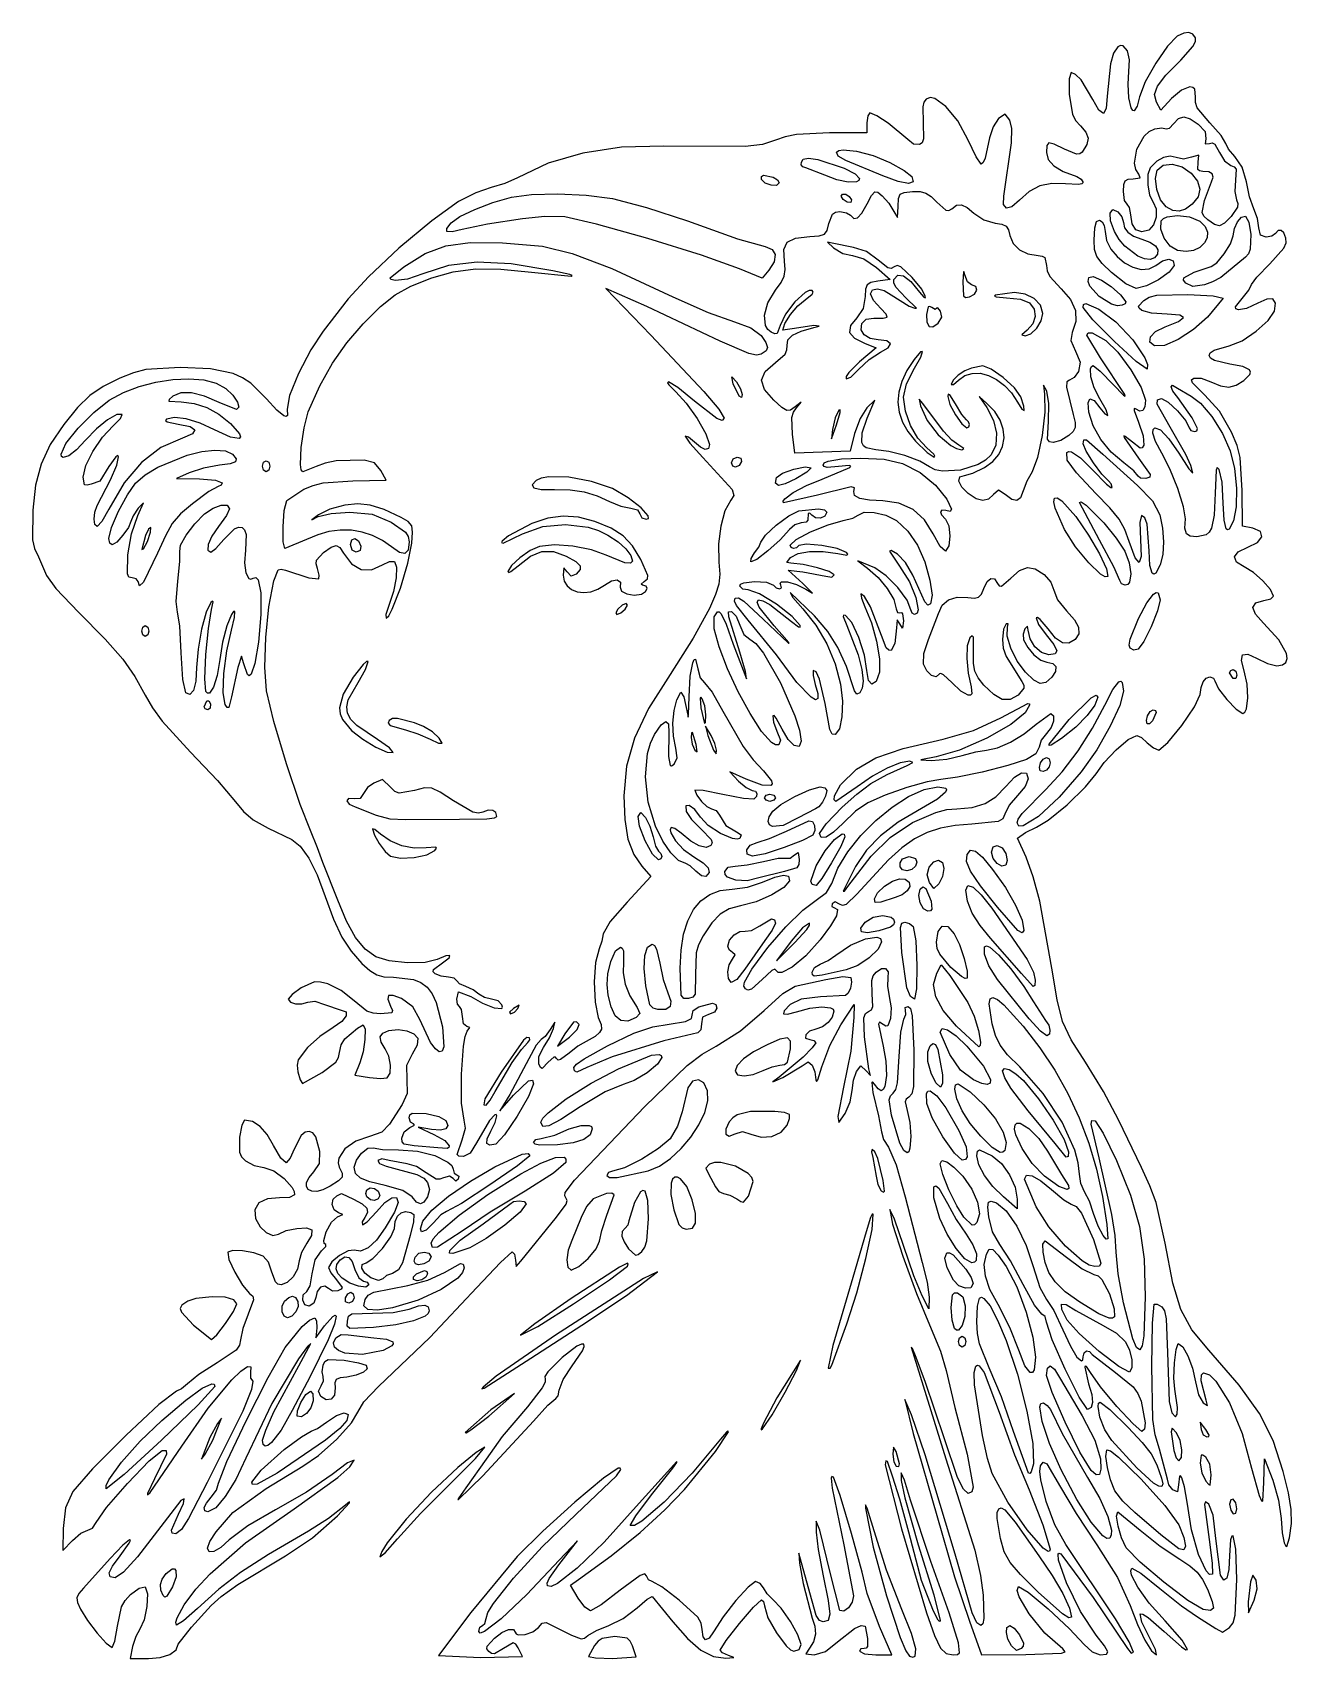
# Model space of a CAD drawing. Extents: x 1 to 122, y 1 to 158.
import ezdxf

# ---------------------------------------------------------------- set-up
doc = ezdxf.new("R2010")
doc.units = 0

msp = doc.modelspace()

# ---------------------------------------------------------------- linework, layer by layer
at = {"layer": 'Layer 1'}
for p, q in [((111.36002, 157.294529), (110.432545, 156.348638)), ((111.991063, 157.586519), (111.36002, 157.294529)), ((112.496759, 157.656656), (111.991063, 157.586519)), ((112.875588, 157.505072), (112.496759, 157.656656)), ((113.126027, 157.131899), (112.875588, 157.505072)), ((112.878685, 156.31998), (113.118095, 156.788778)), ((113.118095, 156.788778), (113.126027, 157.131899)), ((105.24554, 155.673713), (104.937873, 154.650634)), ((105.641842, 156.268298), (105.24554, 155.673713)), ((105.911393, 156.40643), (105.641842, 156.268298)), ((106.162332, 156.377725), (105.911393, 156.40643)), ((106.568854, 155.905995), (106.162332, 156.377725)), ((106.782362, 155.025483), (106.568854, 155.905995)), ((110.432545, 156.348638), (109.294329, 154.699186)), ((111.703979, 155.003236), (112.878685, 156.31998)), ((101.150272, 153.811552), (100.949056, 153.21033)), ((101.585143, 153.622491), (101.150272, 153.811552)), ((102.106168, 153.090165), (101.585143, 153.622491)), ((104.937873, 154.650634), (104.633955, 151.533312)), ((106.632293, 152.679002), (106.723812, 153.908566)), ((106.723812, 153.908566), (106.782362, 155.025483)), ((109.294329, 154.699186), (108.284435, 152.891843)), ((109.454887, 152.487135), (110.264, 153.544532)), ((110.264, 153.544532), (111.703979, 155.003236)), ((100.949056, 153.21033), (100.964005, 151.676187)), ((103.239071, 151.204875), (102.106168, 153.090165)), ((106.721915, 151.375884), (106.632293, 152.679002)), ((108.284435, 152.891843), (107.741929, 151.472281)), ((109.188236, 151.677521), (109.454887, 152.487135)), ((111.792195, 152.111311), (110.829795, 151.291306)), ((112.585395, 152.417858), (111.792195, 152.111311)), ((112.877823, 152.375723), (112.585395, 152.417858)), ((113.079085, 152.201787), (112.877823, 152.375723)), ((113.14296, 151.453937), (113.079085, 152.201787)), ((86.979499, 150.958328), (86.856766, 150.507169)), ((86.856766, 150.507169), (86.894866, 148.951329)), ((87.204958, 151.252853), (86.979499, 150.958328)), ((87.572281, 151.39368), (87.204958, 151.252853)), ((88.025619, 151.306448), (87.572281, 151.39368)), ((89.095848, 150.540727), (88.025619, 151.306448)), ((90.226667, 149.141526), (89.095848, 150.540727)), ((100.964005, 151.676187), (101.269687, 149.786752)), ((103.830233, 150.164787), (103.239071, 151.204875)), ((104.633955, 151.533312), (104.524798, 150.328277)), ((106.940456, 150.387489), (106.721915, 151.375884)), ((107.081751, 150.132648), (106.940456, 150.387489)), ((107.500585, 150.576313), (107.235693, 150.102091)), ((107.741929, 151.472281), (107.500585, 150.576313)), ((109.375644, 150.962164), (109.188236, 151.677521)), ((109.793333, 150.182172), (109.375644, 150.962164)), ((110.829795, 151.291306), (109.793333, 150.182172)), ((113.117637, 150.91649), (113.14296, 151.453937)), ((113.299946, 150.389694), (113.117637, 150.91649)), ((114.51315, 148.956621), (113.299946, 150.389694)), ((81.571358, 149.645949), (81.491718, 148.960854)), ((81.491718, 148.960854), (81.491718, 147.990715)), ((81.762652, 149.930994), (81.571358, 149.645949)), ((82.443761, 149.634462), (81.762652, 149.930994)), ((83.536463, 148.925841), (82.443761, 149.634462)), ((85.415315, 147.358184), (83.536463, 148.925841)), ((86.894866, 148.951329), (86.939889, 147.403692)), ((91.229096, 147.294684), (90.226667, 149.141526)), ((94.170559, 149.382777), (93.634116, 148.57981)), ((94.803972, 149.79244), (94.170559, 149.382777)), ((95.252177, 149.221557), (94.803972, 149.79244)), ((95.441861, 148.427592), (95.252177, 149.221557)), ((101.269687, 149.786752), (101.578567, 149.196659)), ((101.578567, 149.196659), (102.052678, 148.674399)), ((104.257849, 149.872345), (103.830233, 150.164787)), ((104.524798, 150.328277), (104.257849, 149.872345)), ((107.235693, 150.102091), (107.081751, 150.132648)), ((110.613674, 148.441786), (111.025234, 148.874777)), ((111.025234, 148.874777), (111.493034, 149.377182)), ((111.493034, 149.377182), (111.998504, 149.539102)), ((111.998504, 149.539102), (112.606831, 149.35951)), ((112.606831, 149.35951), (113.383202, 148.837382)), ((113.383202, 148.837382), (114.048321, 148.113835)), ((115.608437, 147.732129), (114.51315, 148.956621)), ((72.672268, 147.297153), (71.444887, 146.883907)), ((73.608045, 147.619284), (72.672268, 147.297153)), ((74.695097, 147.828437), (73.608045, 147.619284)), ((77.875743, 147.980837), (74.695097, 147.828437)), ((81.491718, 147.990715), (77.875743, 147.980837)), ((85.981568, 146.903585), (85.415315, 147.358184)), ((86.939889, 147.403692), (86.80165, 147.044245)), ((92.011117, 145.668466), (91.229096, 147.294684)), ((93.285792, 147.501412), (92.873174, 145.550505)), ((93.634116, 148.57981), (93.285792, 147.501412)), ((95.415513, 147.043638), (95.441861, 148.427592)), ((102.052678, 148.674399), (102.57802, 148.065476)), ((102.57802, 148.065476), (102.77799, 147.479143)), ((102.77799, 147.479143), (102.656226, 146.859141)), ((107.485548, 146.433377), (108.183486, 147.680281)), ((108.183486, 147.680281), (108.66418, 148.125491)), ((108.66418, 148.125491), (109.207722, 148.380887)), ((109.207722, 148.380887), (109.901107, 148.4753)), ((109.901107, 148.4753), (110.31615, 148.387943)), ((110.31615, 148.387943), (110.613674, 148.441786)), ((114.048321, 148.113835), (114.1131, 147.428387)), ((114.1131, 147.428387), (114.067459, 146.949535)), ((116.063962, 146.965895), (115.608437, 147.732129)), ((54.129859, 146.048275), (50.795716, 145.065177)), ((57.839645, 146.602682), (54.129859, 146.048275)), ((61.912539, 146.725653), (57.839645, 146.602682)), ((69.753295, 146.678028), (61.912539, 146.725653)), ((71.444887, 146.883907), (69.753295, 146.678028)), ((78.544258, 146.132986), (78.781834, 146.293416)), ((78.725321, 145.752118), (78.544258, 146.132986)), ((79.467831, 145.332886), (78.725321, 145.752118)), ((78.781834, 146.293416), (79.209327, 146.357761)), ((79.209327, 146.357761), (80.486345, 146.227001)), ((80.486345, 146.227001), (82.079871, 145.798321)), ((82.079871, 145.798321), (83.694464, 145.129333)), ((86.53856, 146.857239), (85.981568, 146.903585)), ((86.80165, 147.044245), (86.53856, 146.857239)), ((92.482517, 144.992102), (92.011117, 145.668466)), ((94.666565, 141.905294), (95.415513, 147.043638)), ((98.805974, 146.78175), (98.77784, 146.105822)), ((98.77784, 146.105822), (98.951456, 145.415452)), ((98.99815, 147.039405), (98.805974, 146.78175)), ((99.516028, 146.907262), (98.99815, 147.039405)), ((100.521269, 146.413797), (99.516028, 146.907262)), ((101.666078, 145.956465), (100.521269, 146.413797)), ((101.990948, 145.975399), (101.666078, 145.956465)), ((102.216367, 146.149214), (101.990948, 145.975399)), ((102.656226, 146.859141), (102.216367, 146.149214)), ((107.263727, 145.066086), (107.485548, 146.433377)), ((110.704873, 145.763721), (110.058666, 145.633144)), ((111.274648, 145.620752), (110.704873, 145.763721)), ((112.756668, 145.653561), (111.960625, 145.448112)), ((113.445379, 145.851205), (112.756668, 145.653561)), ((113.385319, 145.163552), (113.445379, 145.851205)), ((114.067459, 146.949535), (114.467642, 146.977889)), ((114.467642, 146.977889), (114.750051, 147.017615)), ((114.750051, 147.017615), (114.997338, 146.895383)), ((114.997338, 146.895383), (115.441309, 146.116758)), ((115.441309, 146.116758), (115.928716, 145.303032)), ((116.318844, 146.416002), (116.063962, 146.965895)), ((116.931443, 145.711064), (116.318844, 146.416002)), ((117.637131, 144.687655), (116.931443, 145.711064)), ((50.795716, 145.065177), (47.84975, 143.656132)), ((75.160058, 144.903731), (75.173475, 145.163497)), ((75.305657, 144.713286), (75.160058, 144.903731)), ((75.173475, 145.163497), (75.359731, 145.445422)), ((75.596445, 144.639324), (75.305657, 144.713286)), ((75.359731, 145.445422), (75.851603, 145.547286)), ((77.434771, 143.933768), (75.596445, 144.639324)), ((75.851603, 145.547286), (76.770314, 145.417905)), ((76.770314, 145.417905), (79.286856, 144.59558)), ((79.286856, 144.59558), (80.345807, 144.038543)), ((83.031241, 143.850512), (79.467831, 145.332886)), ((83.694464, 145.129333), (85.077442, 144.353706)), ((85.077442, 144.353706), (85.798432, 143.802182)), ((92.683385, 145.123087), (92.482517, 144.992102)), ((92.873174, 145.550505), (92.683385, 145.123087)), ((98.951456, 145.415452), (99.483352, 144.808261)), ((99.483352, 144.808261), (100.390096, 144.271117)), ((100.390096, 144.271117), (101.688258, 143.790893)), ((107.37818, 144.470394), (107.263727, 145.066086)), ((107.667846, 144.004324), (107.37818, 144.470394)), ((108.762516, 144.639324), (108.535299, 143.968506)), ((109.392417, 145.251013), (108.762516, 144.639324)), ((109.269744, 143.60817), (109.426444, 144.415663)), ((110.058666, 145.633144), (109.392417, 145.251013)), ((109.426444, 144.415663), (110.007817, 144.88322)), ((110.007817, 144.88322), (110.883108, 144.97927)), ((110.883108, 144.97927), (111.855569, 144.721108)), ((111.960625, 145.448112), (111.274648, 145.620752)), ((111.855569, 144.721108), (112.728446, 144.126032)), ((112.728446, 144.126032), (113.336933, 143.337435)), ((113.343559, 144.459275), (113.385319, 145.163552)), ((113.519115, 144.323913), (113.343559, 144.459275)), ((113.85028, 144.286546), (113.519115, 144.323913)), ((114.415337, 144.227235), (113.85028, 144.286546)), ((114.737737, 144.044364), (114.415337, 144.227235)), ((115.928716, 145.303032), (116.528571, 144.860516)), ((116.528571, 144.860516), (116.866874, 144.722001)), ((116.866874, 144.722001), (117.039481, 144.483969)), ((117.039481, 144.483969), (116.974129, 143.431412)), ((118.035638, 143.268429), (117.637131, 144.687655)), ((45.311865, 142.722328), (43.811279, 142.224426)), ((46.631078, 143.102711), (45.311865, 142.722328)), ((47.84975, 143.656132), (46.631078, 143.102711)), ((71.332979, 143.777923), (71.520448, 143.91194)), ((71.347587, 143.492795), (71.332979, 143.777923)), ((71.682467, 143.151582), (71.347587, 143.492795)), ((71.520448, 143.91194), (72.466951, 143.719632)), ((72.251007, 142.948812), (71.682467, 143.151582)), ((72.787202, 142.936277), (72.251007, 142.948812)), ((72.466951, 143.719632), (72.861092, 143.46863)), ((73.025046, 143.16577), (72.787202, 142.936277)), ((72.861092, 143.46863), (73.025046, 143.16577)), ((78.581718, 143.47805), (77.434771, 143.933768)), ((79.664504, 143.255067), (78.581718, 143.47805)), ((80.470271, 143.286415), (79.664504, 143.255067)), ((80.345807, 144.038543), (80.786162, 143.59369)), ((80.702755, 143.404212), (80.470271, 143.286415)), ((80.786162, 143.59369), (80.702755, 143.404212)), ((84.495788, 143.306088), (83.031241, 143.850512)), ((85.481108, 143.11594), (84.495788, 143.306088)), ((85.933292, 143.280996), (85.481108, 143.11594)), ((85.798432, 143.802182), (85.933292, 143.280996)), ((98.138959, 142.882931), (97.107006, 142.345738)), ((99.292091, 143.123128), (98.138959, 142.882931)), ((100.597822, 143.077576), (99.292091, 143.123128)), ((101.870027, 143.004859), (100.597822, 143.077576)), ((101.688258, 143.790893), (102.124336, 143.547785)), ((102.195641, 143.079411), (101.870027, 143.004859)), ((102.124336, 143.547785), (102.30562, 143.227154)), ((102.30562, 143.227154), (102.195641, 143.079411)), ((106.186178, 142.346267), (106.215001, 143.005918)), ((106.215001, 143.005918), (106.342415, 143.378495)), ((106.342415, 143.378495), (106.629835, 143.54364)), ((106.629835, 143.54364), (107.138679, 143.58099)), ((107.138679, 143.58099), (107.804503, 143.669229)), ((107.804503, 143.669229), (107.667846, 144.004324)), ((108.535299, 143.968506), (108.524876, 142.99044)), ((108.524876, 142.99044), (108.705415, 142.003378)), ((109.408717, 142.552069), (109.269744, 143.60817)), ((109.772718, 141.53797), (109.408717, 142.552069)), ((113.336933, 143.337435), (113.555358, 142.576322)), ((113.555358, 142.576322), (113.383786, 141.839882)), ((113.987158, 141.464322), (114.679308, 143.278306)), ((114.679308, 143.278306), (114.823666, 143.730524)), ((114.823666, 143.730524), (114.737737, 144.044364)), ((116.974129, 143.431412), (116.910232, 142.356894)), ((118.344716, 141.839016), (118.035638, 143.268429)), ((42.156971, 141.38918), (39.582171, 139.527604)), ((43.811279, 142.224426), (42.156971, 141.38918)), ((43.712369, 140.627224), (45.448654, 141.282173)), ((45.448654, 141.282173), (47.246852, 141.800167)), ((47.246852, 141.800167), (49.187004, 142.057441)), ((49.187004, 142.057441), (51.719592, 142.116079)), ((51.719592, 142.116079), (54.447508, 141.981836)), ((54.447508, 141.981836), (56.973647, 141.660467)), ((56.973647, 141.660467), (60.262199, 140.819267)), ((79.022272, 141.884128), (79.150308, 142.098716)), ((79.186446, 141.578005), (79.022272, 141.884128)), ((79.150308, 142.098716), (79.445165, 142.078949)), ((79.581072, 141.325327), (79.186446, 141.578005)), ((79.445165, 142.078949), (79.772962, 141.873313)), ((79.951445, 141.281759), (79.581072, 141.325327)), ((79.772962, 141.873313), (79.99982, 141.530291)), ((79.99982, 141.530291), (79.951445, 141.281759)), ((81.004901, 140.271541), (81.508651, 141.144352)), ((81.508651, 141.144352), (81.942656, 141.95874)), ((81.942656, 141.95874), (82.243312, 142.315134)), ((82.243312, 142.315134), (82.541321, 142.284575)), ((82.541321, 142.284575), (82.967388, 141.938103)), ((82.967388, 141.938103), (83.594804, 141.219935)), ((83.594804, 141.219935), (84.089928, 140.405988)), ((84.490331, 140.888236), (84.515814, 141.666414)), ((84.515814, 141.666414), (84.672761, 142.082345)), ((84.672761, 142.082345), (85.081923, 142.263259)), ((85.081923, 142.263259), (85.864049, 142.336389)), ((85.864049, 142.336389), (86.600429, 142.336262)), ((86.600429, 142.336262), (87.164829, 142.199379)), ((87.164829, 142.199379), (87.668243, 141.878147)), ((87.668243, 141.878147), (88.221664, 141.324975)), ((88.221664, 141.324975), (89.098758, 140.535546)), ((89.652531, 140.670571), (90.125078, 141.012921)), ((90.125078, 141.012921), (90.599211, 141.065418)), ((90.599211, 141.065418), (91.130495, 140.817217)), ((94.651181, 141.099709), (94.666565, 141.905294)), ((94.932163, 140.753871), (94.651181, 141.099709)), ((96.164813, 141.500305), (95.454908, 140.882497)), ((97.107006, 142.345738), (96.164813, 141.500305)), ((106.289807, 141.474244), (106.186178, 142.346267)), ((106.538956, 141.111544), (106.289807, 141.474244)), ((106.788105, 140.813314), (106.538956, 141.111544)), ((108.705415, 142.003378), (109.051088, 141.305572)), ((109.051088, 141.305572), (109.342312, 140.674011)), ((110.291103, 140.856486), (109.772718, 141.53797)), ((112.822285, 141.125302), (112.175119, 140.643909)), ((113.383786, 141.839882), (112.822285, 141.125302)), ((113.770155, 140.330979), (113.987158, 141.464322)), ((116.910232, 142.356894), (117.086313, 141.53135)), ((117.086313, 141.53135), (117.212993, 141.173341)), ((117.212993, 141.173341), (117.177947, 140.821252)), ((118.755658, 140.68821), (118.344716, 141.839016)), ((39.582171, 139.527604), (36.422344, 136.872475)), ((41.442596, 139.338129), (42.292261, 139.943237)), ((42.292261, 139.943237), (43.712369, 140.627224)), ((48.330586, 139.718071), (44.955559, 139.200546)), ((50.4682, 139.929694), (48.330586, 139.718071)), ((52.387533, 139.903985), (50.4682, 139.929694)), ((55.455792, 139.212711), (52.387533, 139.903985)), ((60.262199, 140.819267), (64.205596, 139.510285)), ((64.205596, 139.510285), (69.013122, 137.785112)), ((77.825296, 139.247818), (78.165639, 140.1702)), ((78.165639, 140.1702), (78.452061, 140.35376)), ((78.452061, 140.35376), (78.864227, 140.405988)), ((78.864227, 140.405988), (79.508841, 140.302359)), ((79.508841, 140.302359), (79.904217, 140.05321)), ((79.904217, 140.05321), (80.224413, 139.740753)), ((80.224413, 139.740753), (80.584064, 139.808603)), ((80.584064, 139.808603), (81.004901, 140.271541)), ((84.089928, 140.405988), (84.433269, 139.844101)), ((84.433269, 139.844101), (84.490331, 140.888236)), ((89.098758, 140.535546), (89.388775, 140.49997)), ((89.388775, 140.49997), (89.652531, 140.670571)), ((91.130495, 140.817217), (91.774491, 140.257468)), ((91.774491, 140.257468), (92.732901, 139.613649)), ((92.732901, 139.613649), (93.849531, 139.287329)), ((95.454908, 140.882497), (94.932163, 140.753871)), ((103.430232, 138.830702), (103.589379, 139.455604)), ((103.589379, 139.455604), (103.884572, 139.589009)), ((103.884572, 139.589009), (104.152545, 139.438318)), ((104.152545, 139.438318), (104.347163, 139.056645)), ((104.911018, 140.260467), (105.153757, 140.605738)), ((104.957932, 139.506415), (104.911018, 140.260467)), ((105.319402, 138.483348), (104.957932, 139.506415)), ((105.153757, 140.605738), (105.661244, 140.40246)), ((105.661244, 140.40246), (106.031926, 139.912893)), ((106.031926, 139.912893), (106.186178, 139.347654)), ((106.891734, 140.096249), (106.788105, 140.813314)), ((107.026594, 139.226805), (106.891734, 140.096249)), ((109.348083, 139.879202), (109.100846, 139.128711)), ((109.342312, 140.674011), (109.348083, 139.879202)), ((109.801056, 138.723485), (109.839194, 139.517693)), ((109.839194, 139.517693), (110.034706, 139.75375)), ((110.034706, 139.75375), (110.386755, 139.92078)), ((110.931323, 140.511783), (110.291103, 140.856486)), ((110.386755, 139.92078), (111.399752, 140.048933)), ((111.552064, 140.440163), (110.931323, 140.511783)), ((111.399752, 140.048933), (112.556748, 139.904498)), ((112.175119, 140.643909), (111.552064, 140.440163)), ((112.556748, 139.904498), (113.536308, 139.489824)), ((113.536308, 139.489824), (114.04909, 138.986176)), ((113.942559, 139.979364), (113.770155, 140.330979)), ((114.331822, 139.612237), (113.942559, 139.979364)), ((114.953681, 139.162721), (114.331822, 139.612237)), ((116.557851, 139.93891), (115.914561, 139.303766)), ((117.177947, 140.821252), (116.557851, 139.93891)), ((116.885935, 138.782035), (117.177506, 139.421076)), ((117.177506, 139.421076), (117.557712, 139.859629)), ((117.557712, 139.859629), (117.940035, 139.959018)), ((117.940035, 139.959018), (118.26587, 139.383329)), ((118.26587, 139.383329), (118.463911, 138.191953)), ((119.096927, 139.751056), (118.755658, 140.68821)), ((119.238964, 138.836126), (119.096927, 139.751056)), ((41.020315, 138.77703), (41.442596, 139.338129)), ((41.041443, 138.4908), (41.020315, 138.77703)), ((41.528966, 138.465251), (41.041443, 138.4908)), ((42.505868, 138.686195), (41.528966, 138.465251)), ((44.955559, 139.200546), (42.505868, 138.686195)), ((60.402429, 137.817612), (55.455792, 139.212711)), ((65.546378, 136.217659), (60.402429, 137.817612)), ((73.818179, 137.472463), (74.616174, 137.860959)), ((74.616174, 137.860959), (75.97674, 138.018739)), ((75.97674, 138.018739), (76.888373, 138.084973)), ((76.888373, 138.084973), (77.403197, 138.247251)), ((77.403197, 138.247251), (77.666932, 138.602543)), ((77.666932, 138.602543), (77.825296, 139.247818)), ((93.849531, 139.287329), (94.486874, 139.189505)), ((94.486874, 139.189505), (94.88348, 139.00374)), ((94.88348, 139.00374), (95.113331, 138.668551)), ((95.113331, 138.668551), (95.250413, 138.122456)), ((95.250413, 138.122456), (95.562555, 137.348428)), ((103.363954, 137.645147), (103.430232, 138.830702)), ((104.347163, 139.056645), (104.422288, 138.497106)), ((104.422288, 138.497106), (104.57042, 137.626366)), ((105.763114, 137.734446), (105.319402, 138.483348)), ((106.186178, 139.347654), (106.29108, 138.842085)), ((106.29108, 138.842085), (106.612907, 138.415394)), ((106.612907, 138.415394), (107.162342, 138.057958)), ((107.396471, 138.663353), (107.026594, 139.226805)), ((107.162342, 138.057958), (107.950068, 137.760153)), ((107.949307, 138.449812), (107.396471, 138.663353)), ((108.633046, 138.630104), (107.949307, 138.449812)), ((109.100846, 139.128711), (108.633046, 138.630104)), ((110.126223, 137.835515), (109.801056, 138.723485)), ((110.69699, 137.070907), (110.126223, 137.835515)), ((114.243961, 137.891055), (113.990774, 137.385547)), ((114.04909, 138.986176), (114.274187, 138.438925)), ((114.274187, 138.438925), (114.243961, 137.891055)), ((115.430549, 139.052467), (114.953681, 139.162721)), ((115.914561, 139.303766), (115.430549, 139.052467)), ((116.505949, 137.319952), (116.769518, 138.081181)), ((116.769518, 138.081181), (116.885935, 138.782035)), ((118.463911, 138.191953), (118.408348, 136.797157)), ((119.394275, 138.140668), (119.238964, 138.836126)), ((119.923706, 137.936542), (119.394275, 138.140668)), ((120.471394, 138.040171), (119.923706, 137.936542)), ((120.826465, 138.28932), (120.471394, 138.040171)), ((121.105314, 138.585461), (120.826465, 138.28932)), ((121.382972, 138.603954), (121.105314, 138.585461)), ((121.633908, 138.355945), (121.382972, 138.603954)), ((121.832588, 137.852581), (121.633908, 138.355945)), ((121.854019, 137.390602), (121.832588, 137.852581)), ((36.422344, 136.872475), (33.47597, 134.129637)), ((36.890348, 135.098796), (38.928903, 136.373046)), ((38.928903, 136.373046), (40.920264, 137.116377)), ((40.920264, 137.116377), (43.271656, 137.427709)), ((43.271656, 137.427709), (46.390307, 137.405964)), ((46.390307, 137.405964), (50.236734, 137.080703)), ((50.236734, 137.080703), (53.093089, 136.386083)), ((53.093089, 136.386083), (56.913763, 134.934401)), ((69.013122, 137.785112), (71.702129, 137.062711)), ((71.702129, 137.062711), (72.37099, 136.768444)), ((72.37099, 136.768444), (72.654056, 136.261949)), ((72.654056, 136.261949), (72.545736, 135.581424)), ((73.489423, 136.762232), (73.818179, 137.472463)), ((73.536574, 135.639252), (73.489423, 136.762232)), ((78.140327, 137.379858), (77.70619, 137.466774)), ((77.70619, 137.466774), (78.26768, 136.907841)), ((80.179737, 136.959347), (78.140327, 137.379858)), ((78.26768, 136.907841), (79.151565, 136.38864)), ((79.151565, 136.38864), (80.107417, 136.172652)), ((81.442638, 136.572173), (80.179737, 136.959347)), ((82.569808, 135.745791), (81.442638, 136.572173)), ((95.562555, 137.348428), (96.16693, 136.734539)), ((96.16693, 136.734539), (96.996465, 136.328481)), ((96.996465, 136.328481), (97.984089, 136.177944)), ((103.411645, 136.746947), (103.363954, 137.645147)), ((103.630125, 136.068979), (103.411645, 136.746947)), ((104.57042, 137.626366), (104.973669, 136.804929)), ((104.973669, 136.804929), (105.570312, 136.074195)), ((106.318045, 137.075913), (105.763114, 137.734446)), ((107.582694, 136.122866), (106.318045, 137.075913)), ((107.950068, 137.760153), (108.744293, 137.462023)), ((108.744293, 137.462023), (109.264342, 137.122683)), ((109.479008, 136.323288), (109.195849, 135.951794)), ((109.264342, 137.122683), (109.50949, 136.742863)), ((109.50949, 136.742863), (109.479008, 136.323288)), ((111.395651, 136.646786), (110.69699, 137.070907)), ((112.217064, 136.55302), (111.395651, 136.646786)), ((112.944964, 136.673547), (112.217064, 136.55302)), ((113.546987, 136.965383), (112.944964, 136.673547)), ((113.990774, 137.385547), (113.546987, 136.965383)), ((115.174079, 135.478672), (115.887838, 136.333166)), ((115.887838, 136.333166), (116.505949, 137.319952)), ((118.230052, 136.35194), (117.934744, 136.006141)), ((118.408348, 136.797157), (118.230052, 136.35194)), ((120.286362, 135.390896), (121.638648, 136.882485)), ((121.638648, 136.882485), (121.854019, 137.390602)), ((35.561786, 134.038566), (36.890348, 135.098796)), ((41.177973, 135.219677), (38.704685, 134.406645)), ((43.947893, 135.538798), (41.177973, 135.219677)), ((41.627126, 134.603077), (43.788702, 134.886071)), ((43.788702, 134.886071), (46.246544, 134.875642)), ((47.232493, 135.369365), (43.947893, 135.538798)), ((46.246544, 134.875642), (49.191717, 134.583034)), ((51.249824, 134.716737), (47.232493, 135.369365)), ((52.860085, 134.349672), (51.249824, 134.716737)), ((56.913763, 134.934401), (62.794484, 132.207427)), ((69.206577, 134.911823), (65.546378, 136.217659)), ((71.408617, 133.985076), (69.206577, 134.911823)), ((72.040443, 134.765068), (71.408617, 133.985076)), ((72.545736, 135.581424), (72.040443, 134.765068)), ((73.530577, 134.202255), (73.61434, 134.831969)), ((73.61434, 134.831969), (73.536574, 135.639252)), ((80.107417, 136.172652), (81.194194, 135.869395)), ((81.194194, 135.869395), (82.423052, 135.026123)), ((82.423052, 135.026123), (83.731506, 133.879595)), ((83.503302, 134.995476), (82.569808, 135.745791)), ((83.821502, 134.94445), (83.503302, 134.995476)), ((84.100511, 135.083626), (83.821502, 134.94445)), ((84.390467, 135.208129), (84.100511, 135.083626)), ((84.742964, 135.100427), (84.390467, 135.208129)), ((85.855582, 134.060217), (84.742964, 135.100427)), ((97.984089, 136.177944), (98.373027, 136.132016)), ((98.373027, 136.132016), (98.616444, 135.978007)), ((98.616444, 135.978007), (98.77784, 135.210274)), ((98.77784, 135.210274), (98.859618, 134.701309)), ((98.859618, 134.701309), (99.113508, 134.169887)), ((104.132503, 135.400074), (103.630125, 136.068979)), ((105.031888, 134.529059), (104.132503, 135.400074)), ((105.570312, 136.074195), (106.298626, 135.475563)), ((106.298626, 135.475563), (107.09689, 135.050431)), ((107.09689, 135.050431), (107.90338, 134.840198)), ((108.202973, 135.874813), (107.582694, 136.122866)), ((107.90338, 134.840198), (108.656375, 134.886265)), ((108.755598, 135.810046), (108.202973, 135.874813)), ((108.656375, 134.886265), (109.294152, 135.230029)), ((109.195849, 135.951794), (108.755598, 135.810046)), ((109.294152, 135.230029), (109.957435, 135.669783)), ((109.957435, 135.669783), (110.559435, 135.81251)), ((110.559435, 135.81251), (110.970206, 135.659498)), ((111.059806, 135.212038), (110.579411, 134.570208)), ((110.970206, 135.659498), (111.059806, 135.212038)), ((112.988091, 134.575626), (114.623569, 135.114318)), ((114.623569, 135.114318), (115.174079, 135.478672)), ((117.934744, 136.006141), (115.562444, 134.075254)), ((119.048332, 134.109606), (120.286362, 135.390896)), ((33.47597, 134.129637), (31.541528, 132.004933)), ((35.629575, 133.858213), (35.561786, 134.038566)), ((36.101184, 133.769175), (35.629575, 133.858213)), ((36.051001, 132.395237), (37.566271, 133.225219)), ((37.243259, 133.910904), (36.101184, 133.769175)), ((38.704685, 134.406645), (37.243259, 133.910904)), ((37.566271, 133.225219), (39.570755, 134.015415)), ((39.570755, 134.015415), (41.627126, 134.603077)), ((49.191717, 134.583034), (53.001675, 134.201681)), ((53.109575, 134.247978), (52.860085, 134.349672)), ((53.001675, 134.201681), (53.109575, 134.247978)), ((72.684262, 132.83643), (73.236735, 133.590334)), ((73.236735, 133.590334), (73.530577, 134.202255)), ((81.497583, 133.357528), (81.345916, 132.945621)), ((81.860189, 133.573444), (81.497583, 133.357528)), ((82.523594, 133.703206), (81.860189, 133.573444)), ((83.731506, 133.879595), (82.523594, 133.703206)), ((84.083578, 133.865837), (84.454662, 134.297857)), ((84.08435, 133.553275), (84.083578, 133.865837)), ((84.282633, 133.146787), (84.08435, 133.553275)), ((85.241043, 132.099124), (84.282633, 133.146787)), ((84.454662, 134.297857), (85.012839, 134.22717)), ((85.012839, 134.22717), (85.71925, 133.672955)), ((85.71925, 133.672955), (86.535032, 132.654397)), ((86.760061, 132.932739), (85.855582, 134.060217)), ((90.794474, 134.603892), (90.716863, 133.648173)), ((90.716863, 133.648173), (90.786801, 132.301443)), ((90.850907, 134.620368), (90.794474, 134.603892)), ((90.916535, 134.320567), (90.850907, 134.620368)), ((91.168242, 133.633488), (90.916535, 134.320567)), ((91.569174, 133.350428), (91.168242, 133.633488)), ((91.975034, 133.198645), (91.569174, 133.350428)), ((92.05883, 132.848954), (91.975034, 133.198645)), ((99.113508, 134.169887), (100.188952, 132.957786)), ((102.7853, 133.691079), (102.847134, 134.076092)), ((102.969399, 133.22636), (102.7853, 133.691079)), ((102.847134, 134.076092), (103.281608, 134.145237)), ((103.849862, 132.245263), (102.969399, 133.22636)), ((103.281608, 134.145237), (104.071053, 133.813008)), ((104.071053, 133.813008), (105.013627, 133.190664)), ((105.013627, 133.190664), (105.907483, 132.389461)), ((106.419497, 133.449074), (105.031888, 134.529059)), ((107.41314, 133.003294), (106.419497, 133.449074)), ((108.404314, 133.252813), (107.41314, 133.003294)), ((109.576992, 133.846125), (108.404314, 133.252813)), ((110.579411, 134.570208), (109.576992, 133.846125)), ((111.985038, 133.810996), (112.008206, 134.041123)), ((112.212332, 133.523289), (111.985038, 133.810996)), ((112.008206, 134.041123), (112.988091, 134.575626)), ((112.881684, 133.187841), (112.212332, 133.523289)), ((113.994213, 133.3596), (112.881684, 133.187841)), ((114.779238, 133.63367), (113.994213, 133.3596)), ((115.562444, 134.075254), (114.779238, 133.63367)), ((118.263753, 132.84428), (118.533408, 133.376534)), ((118.533408, 133.376534), (119.048332, 134.109606)), ((31.541528, 132.004933), (29.128174, 128.886728)), ((34.649106, 131.274148), (36.051001, 132.395237)), ((60.285703, 131.279489), (56.338999, 132.99765)), ((56.338999, 132.99765), (60.68981, 128.49973)), ((62.794484, 132.207427), (66.213564, 130.700801)), ((71.611729, 130.424443), (71.93838, 131.610014)), ((71.93838, 131.610014), (72.684262, 132.83643)), ((74.560159, 131.713891), (73.646696, 130.52978)), ((75.532096, 132.60352), (74.560159, 131.713891)), ((74.829494, 131.323553), (75.541059, 131.916033)), ((75.930582, 132.817539), (75.532096, 132.60352)), ((75.541059, 131.916033), (76.223199, 132.460149)), ((76.212395, 132.8135), (75.930582, 132.817539)), ((76.307971, 132.665482), (76.212395, 132.8135)), ((76.223199, 132.460149), (76.307971, 132.665482)), ((81.315329, 132.227888), (81.122712, 131.063765)), ((81.345916, 132.945621), (81.315329, 132.227888)), ((81.844496, 132.482594), (82.034346, 132.870689)), ((82.128438, 131.855884), (81.844496, 132.482594)), ((82.034346, 132.870689), (82.514245, 132.977762)), ((82.811108, 131.071482), (82.128438, 131.855884)), ((82.514245, 132.977762), (83.149719, 132.811058)), ((83.149719, 132.811058), (83.806294, 132.377819)), ((83.806294, 132.377819), (85.548665, 131.316663)), ((86.270361, 131.106495), (85.241043, 132.099124)), ((86.535032, 132.654397), (86.959557, 132.165006)), ((87.136166, 132.212719), (86.760061, 132.932739)), ((86.959557, 132.165006), (87.088723, 132.114448)), ((87.088723, 132.114448), (87.136166, 132.212719)), ((90.786801, 132.301443), (90.992493, 132.139352)), ((90.992493, 132.139352), (91.369502, 132.189788)), ((91.369502, 132.189788), (91.84788, 132.45984)), ((91.84788, 132.45984), (92.05883, 132.848954)), ((93.838948, 132.364413), (93.762335, 132.275332)), ((93.762335, 132.275332), (93.944914, 132.199181)), ((95.691032, 132.617003), (93.838948, 132.364413)), ((93.944914, 132.199181), (94.94279, 132.117822)), ((94.94279, 132.117822), (96.264164, 131.963349)), ((96.727676, 132.469359), (95.691032, 132.617003)), ((96.264164, 131.963349), (97.147653, 131.621816)), ((97.599782, 132.033023), (96.727676, 132.469359)), ((97.147653, 131.621816), (97.587743, 131.017965)), ((98.20102, 131.386144), (97.599782, 132.033023)), ((100.188952, 132.957786), (101.08718, 131.93473)), ((101.08718, 131.93473), (101.56214, 130.893947)), ((102.352936, 131.47005), (102.558209, 131.552363)), ((102.558209, 131.552363), (103.822565, 131.014685)), ((105.037439, 131.507714), (103.849862, 132.245263)), ((105.907483, 132.389461), (106.420775, 131.702778)), ((106.420775, 131.702778), (106.35248, 131.528341)), ((107.642578, 131.293556), (108.147624, 131.860647)), ((108.147624, 131.860647), (108.657178, 132.165044)), ((108.657178, 132.165044), (109.415243, 132.345849)), ((109.415243, 132.345849), (112.38096, 132.431794)), ((112.38096, 132.431794), (114.830562, 132.310571)), ((115.795851, 132.076899), (114.282433, 130.252332)), ((114.830562, 132.310571), (115.795851, 132.076899)), ((116.979641, 131.22181), (117.61548, 132.045855)), ((117.61548, 132.045855), (118.263753, 132.84428)), ((119.128897, 131.578777), (118.056893, 131.080478)), ((120.006885, 131.984824), (119.128897, 131.578777)), ((120.575111, 131.99188), (120.006885, 131.984824)), ((120.822662, 131.604971), (120.575111, 131.99188)), ((120.738623, 130.829124), (120.822662, 131.604971)), ((32.984743, 129.610628), (34.649106, 131.274148)), ((67.344967, 127.9434), (60.285703, 131.279489)), ((66.213564, 130.700801), (68.737029, 129.795837)), ((71.719657, 129.432481), (71.611729, 130.424443)), ((73.646696, 130.52978), (73.141816, 129.436356)), ((73.59131, 129.644616), (74.127389, 130.49566)), ((74.127389, 130.49566), (74.829494, 131.323553)), ((80.521578, 130.185657), (79.904052, 129.42617)), ((81.122712, 131.063765), (80.521578, 130.185657)), ((81.002415, 129.623328), (81.414812, 130.046001)), ((81.414812, 130.046001), (82.155293, 130.159904)), ((82.155293, 130.159904), (83.065802, 130.129896)), ((83.350781, 130.526021), (82.811108, 131.071482)), ((83.065802, 130.129896), (83.449989, 130.232047)), ((83.449989, 130.232047), (83.350781, 130.526021)), ((85.548665, 131.316663), (86.115557, 131.093839)), ((86.115557, 131.093839), (86.270361, 131.106495)), ((87.392151, 131.225955), (87.23953, 130.508801)), ((87.23953, 130.508801), (87.26945, 129.747589)), ((87.540312, 131.282559), (87.392151, 131.225955)), ((87.753527, 131.159677), (87.540312, 131.282559)), ((88.068205, 130.992328), (87.753527, 131.159677)), ((88.205083, 131.102527), (88.068205, 130.992328)), ((88.313915, 131.146359), (88.205083, 131.102527)), ((88.560331, 130.820304), (88.313915, 131.146359)), ((88.344783, 129.670248), (88.696371, 130.237206)), ((88.696371, 130.237206), (88.560331, 130.820304)), ((97.690755, 130.300971), (97.466741, 129.589467)), ((97.587743, 131.017965), (97.690755, 130.300971)), ((98.425062, 130.606873), (98.20102, 131.386144)), ((98.257674, 129.878872), (98.425062, 130.606873)), ((101.56214, 130.893947), (101.614032, 129.834775)), ((102.30562, 131.166379), (102.352936, 131.47005)), ((103.24315, 129.994644), (102.30562, 131.166379)), ((105.319579, 127.904638), (103.24315, 129.994644)), ((103.822565, 131.014685), (105.468727, 129.799183)), ((105.605433, 131.347432), (105.037439, 131.507714)), ((106.08105, 131.38863), (105.605433, 131.347432)), ((106.35248, 131.528341), (106.08105, 131.38863)), ((107.700196, 131.099341), (107.642578, 131.293556)), ((107.950068, 130.893682), (107.700196, 131.099341)), ((108.888634, 130.641622), (107.950068, 130.893682)), ((110.401875, 130.533496), (108.888634, 130.641622)), ((111.606397, 130.449099), (110.401875, 130.533496)), ((111.50375, 129.824825), (111.973281, 130.210219)), ((111.973281, 130.210219), (111.606397, 130.449099)), ((114.282433, 130.252332), (112.936778, 129.051817)), ((117.01853, 131.038933), (116.979641, 131.22181)), ((117.274343, 130.940954), (117.01853, 131.038933)), ((118.056893, 131.080478), (117.274343, 130.940954)), ((120.142175, 129.920566), (120.738623, 130.829124)), ((29.128174, 128.886728), (27.924495, 127.089528)), ((31.390837, 127.772247), (32.984743, 129.610628)), ((60.68981, 128.49973), (65.792744, 123.097553)), ((68.737029, 129.795837), (70.300277, 129.218868)), ((70.300277, 129.218868), (71.29467, 128.465158)), ((71.29467, 128.465158), (71.766654, 127.798083)), ((71.941384, 129.056842), (71.719657, 129.432481)), ((72.277509, 128.786892), (71.941384, 129.056842)), ((72.626622, 128.640621), (72.277509, 128.786892)), ((72.857168, 128.677707), (72.626622, 128.640621)), ((73.141816, 129.436356), (72.857168, 128.677707)), ((73.377824, 128.982684), (73.59131, 129.644616)), ((74.521883, 129.141786), (73.377824, 128.982684)), ((73.884755, 128.052298), (74.321241, 128.509344)), ((74.321241, 128.509344), (75.140975, 128.895614)), ((76.373968, 129.428948), (74.521883, 129.141786)), ((75.140975, 128.895614), (76.376437, 129.232803)), ((76.903708, 129.373606), (76.373968, 129.428948)), ((76.376437, 129.232803), (76.903708, 129.373606)), ((79.904052, 129.42617), (79.824754, 128.780454)), ((79.824754, 128.780454), (80.29407, 128.216362)), ((80.947321, 129.023611), (81.002415, 129.623328)), ((81.228413, 128.525263), (80.947321, 129.023611)), ((81.788972, 128.184804), (81.228413, 128.525263)), ((87.26945, 129.747589), (87.478625, 129.342738)), ((87.478625, 129.342738), (87.844566, 129.31128)), ((87.844566, 129.31128), (88.344783, 129.670248)), ((96.925755, 129.002086), (96.404967, 128.553529)), ((96.404967, 128.553529), (96.729258, 128.42988)), ((96.729258, 128.42988), (97.286973, 128.632816)), ((97.466741, 129.589467), (96.925755, 129.002086)), ((97.286973, 128.632816), (97.837378, 129.168333)), ((97.837378, 129.168333), (98.257674, 129.878872)), ((101.243053, 128.756553), (101.112393, 127.990804)), ((101.614032, 129.834775), (101.243053, 128.756553)), ((102.658398, 128.495144), (102.793027, 128.731699)), ((103.981315, 126.330499), (102.658398, 128.495144)), ((102.793027, 128.731699), (103.170808, 128.72176)), ((103.170808, 128.72176), (104.499194, 128.004077)), ((105.468727, 129.799183), (107.094317, 128.053158)), ((108.784212, 128.341774), (109.289643, 128.857646)), ((109.289643, 128.857646), (110.199028, 129.300889)), ((110.199028, 129.300889), (111.50375, 129.824825)), ((112.936778, 129.051817), (111.472424, 128.097299)), ((117.610353, 127.974995), (118.981436, 128.878526)), ((118.981436, 128.878526), (120.142175, 129.920566)), ((27.924495, 127.089528), (26.740396, 124.807247)), ((30.021496, 125.818177), (31.390837, 127.772247)), ((70.105499, 126.736414), (67.344967, 127.9434)), ((71.775187, 126.991114), (71.31372, 126.675868)), ((71.766654, 127.798083), (71.926495, 127.33596)), ((71.926495, 127.33596), (71.775187, 126.991114)), ((73.603822, 126.690112), (73.783006, 127.082506)), ((73.783006, 127.082506), (73.799041, 127.50278)), ((73.799041, 127.50278), (73.884755, 128.052298)), ((80.29407, 128.216362), (81.322385, 127.701747)), ((82.373663, 127.300638), (80.786515, 125.944912)), ((81.322385, 127.701747), (82.373663, 127.300638)), ((81.688259, 126.179951), (82.799466, 126.877304)), ((82.572277, 128.058758), (81.788972, 128.184804)), ((83.418691, 127.954027), (82.572277, 128.058758)), ((82.799466, 126.877304), (83.544125, 127.30152)), ((83.746587, 127.681021), (83.418691, 127.954027)), ((83.544125, 127.30152), (83.746587, 127.681021)), ((86.632394, 126.903151), (86.020682, 126.170337)), ((86.84852, 126.943053), (86.632394, 126.903151)), ((86.663074, 126.389958), (86.84852, 126.943053)), ((101.112393, 127.990804), (101.567256, 126.969732)), ((101.567256, 126.969732), (102.036054, 125.906371)), ((104.499194, 128.004077), (105.645816, 126.858359)), ((107.430669, 125.960219), (105.319579, 127.904638)), ((105.645816, 126.858359), (106.891954, 125.167698)), ((107.094317, 128.053158), (108.246435, 126.340536)), ((108.735451, 127.849318), (108.784212, 128.341774)), ((109.19608, 127.476322), (108.735451, 127.849318)), ((110.141486, 127.526295), (109.19608, 127.476322)), ((111.472424, 128.097299), (110.141486, 127.526295)), ((114.556937, 126.801827), (114.918591, 127.048132)), ((114.918591, 127.048132), (116.382873, 127.481966)), ((116.382873, 127.481966), (117.610353, 127.974995)), ((15.345843, 125.394226), (12.028892, 125.205578)), ((18.286518, 125.272374), (15.345843, 125.394226)), ((28.808127, 123.638549), (30.021496, 125.818177)), ((70.841885, 126.582564), (70.105499, 126.736414)), ((71.31372, 126.675868), (70.841885, 126.582564)), ((71.696947, 125.024046), (72.67121, 125.865537)), ((72.67121, 125.865537), (73.603822, 126.690112)), ((80.786515, 125.944912), (79.748774, 124.904261)), ((80.687384, 125.201609), (81.688259, 126.179951)), ((85.313803, 123.826789), (86.070071, 125.343779)), ((86.020682, 126.170337), (85.32773, 125.092924)), ((86.070071, 125.343779), (86.663074, 126.389958)), ((91.545891, 125.335665), (90.905924, 125.072195)), ((92.639503, 125.54839), (91.545891, 125.335665)), ((93.457397, 125.240833), (92.639503, 125.54839)), ((102.036054, 125.906371), (101.86747, 125.013931)), ((103.009776, 125.277236), (103.10072, 125.506663)), ((103.10072, 125.506663), (103.275759, 125.589312)), ((103.275759, 125.589312), (103.959443, 125.045461)), ((106.331787, 122.792576), (103.981315, 126.330499)), ((108.472179, 125.225245), (107.430669, 125.960219)), ((108.246435, 126.340536), (108.50341, 125.672979)), ((108.50341, 125.672979), (108.472179, 125.225245)), ((114.441801, 126.551029), (114.556937, 126.801827)), ((114.572826, 126.30706), (114.441801, 126.551029)), ((114.949658, 126.081244), (114.572826, 126.30706)), ((116.439318, 125.729365), (114.949658, 126.081244)), ((117.699375, 125.485072), (116.439318, 125.729365)), ((118.330384, 125.155086), (117.699375, 125.485072)), ((9.525006, 124.360233), (7.922005, 123.565513)), ((10.848205, 124.89575), (9.525006, 124.360233)), ((12.028892, 125.205578), (10.848205, 124.89575)), ((11.407369, 123.57442), (13.018304, 123.995607)), ((13.018304, 123.995607), (14.63795, 124.245492)), ((14.63795, 124.245492), (16.193815, 124.316751)), ((16.193815, 124.316751), (17.613406, 124.202057)), ((17.613406, 124.202057), (18.824233, 123.894084)), ((20.45861, 124.800941), (18.286518, 125.272374)), ((18.824233, 123.894084), (19.753804, 123.385508)), ((21.347027, 124.401369), (20.45861, 124.800941)), ((22.152005, 123.875087), (21.347027, 124.401369)), ((23.656587, 122.389968), (22.152005, 123.875087)), ((26.740396, 124.807247), (25.878559, 122.690662)), ((62.363037, 124.001811), (62.292293, 123.927639)), ((62.292293, 123.927639), (62.402195, 123.725674)), ((63.270161, 123.457695), (62.363037, 124.001811)), ((62.402195, 123.725674), (63.071062, 123.061658)), ((68.618496, 123.825422), (68.475533, 124.491996)), ((68.475533, 124.491996), (68.920474, 124.001811)), ((69.173813, 122.629064), (68.618496, 123.825422)), ((68.920474, 124.001811), (69.315277, 123.353185)), ((71.34988, 124.185564), (71.696947, 125.024046)), ((71.627229, 123.278754), (71.34988, 124.185564)), ((79.497712, 124.523057), (79.482295, 124.306258)), ((79.482295, 124.306258), (79.952944, 124.452573)), ((79.748774, 124.904261), (79.497712, 124.523057)), ((79.952944, 124.452573), (80.687384, 125.201609)), ((84.837729, 124.048008), (84.55073, 123.032834)), ((85.32773, 125.092924), (84.837729, 124.048008)), ((85.019498, 122.52861), (85.313803, 123.826789)), ((89.796515, 124.177483), (89.605612, 123.770741)), ((89.605612, 123.770741), (89.812869, 123.767434)), ((90.276375, 124.648718), (89.796515, 124.177483)), ((89.812869, 123.767434), (90.311168, 124.1782)), ((90.905924, 125.072195), (90.276375, 124.648718)), ((90.311168, 124.1782), (90.925618, 124.618175)), ((90.925618, 124.618175), (91.632801, 124.832168)), ((91.632801, 124.832168), (92.399705, 124.832517)), ((92.399705, 124.832517), (93.19332, 124.631564)), ((93.19332, 124.631564), (93.980635, 124.241648)), ((94.608798, 124.424086), (93.457397, 125.240833)), ((93.980635, 124.241648), (94.728638, 123.675111)), ((95.696038, 123.421337), (94.608798, 124.424086)), ((100.735559, 124.02397), (100.692719, 123.491253)), ((101.007397, 124.1782), (100.735559, 124.02397)), ((101.457939, 124.423689), (101.007397, 124.1782)), ((101.86747, 125.013931), (101.457939, 124.423689)), ((103.057919, 124.489174), (103.009776, 125.277236)), ((103.375673, 123.447376), (103.057919, 124.489174)), ((103.959443, 125.045461), (105.231561, 123.737227)), ((105.231561, 123.737227), (106.195483, 122.740861)), ((106.891954, 125.167698), (107.892626, 123.454746)), ((112.750699, 124.193033), (112.95881, 124.36235)), ((112.829296, 123.908457), (112.750699, 124.193033)), ((113.990686, 122.771674), (112.829296, 123.908457)), ((112.95881, 124.36235), (113.677948, 124.354589)), ((113.677948, 124.354589), (114.603461, 124.027211)), ((114.603461, 124.027211), (115.53958, 123.62963)), ((117.048014, 123.68193), (117.790458, 124.137631)), ((117.790458, 124.137631), (118.353646, 124.714307)), ((118.416652, 124.950115), (118.330384, 125.155086)), ((118.353646, 124.714307), (118.416652, 124.950115)), ((6.644574, 122.685332), (5.460805, 121.527735)), ((7.922005, 123.565513), (6.644574, 122.685332)), ((7.019643, 121.069774), (8.501597, 122.247446)), ((8.501597, 122.247446), (9.877636, 122.989258)), ((9.877636, 122.989258), (11.407369, 123.57442)), ((14.284218, 122.32315), (14.258449, 122.160751)), ((14.258449, 122.160751), (15.451676, 122.072821)), ((14.640287, 122.621743), (14.284218, 122.32315)), ((15.413306, 122.941145), (14.640287, 122.621743)), ((16.44532, 122.945461), (15.413306, 122.941145)), ((17.691712, 122.640545), (16.44532, 122.945461)), ((19.107868, 122.032251), (17.691712, 122.640545)), ((19.753804, 123.385508), (20.423735, 122.727577)), ((20.423735, 122.727577), (20.866951, 122.067794)), ((24.661883, 121.284979), (23.656587, 122.389968)), ((25.878559, 122.690662), (25.641669, 121.390548)), ((27.682137, 121.123495), (28.808127, 123.638549)), ((63.071062, 123.061658), (64.081209, 121.966844)), ((64.87658, 122.149726), (63.270161, 123.457695)), ((67.025571, 120.478705), (64.87658, 122.149726)), ((65.792744, 123.097553), (67.225751, 121.381574)), ((69.400489, 122.489639), (69.173813, 122.629064)), ((69.315277, 123.353185), (69.485977, 122.784727)), ((69.485977, 122.784727), (69.400489, 122.489639)), ((72.526218, 122.232277), (71.627229, 123.278754)), ((73.284376, 121.543092), (72.526218, 122.232277)), ((82.236432, 122.237921), (81.488896, 121.500262)), ((81.503007, 120.513542), (82.236432, 122.237921)), ((84.55073, 123.032834), (84.466783, 122.044643)), ((85.194884, 121.175773), (85.019498, 122.52861)), ((86.864527, 121.922537), (86.523435, 122.346268)), ((86.523435, 122.346268), (86.646157, 121.708754)), ((89.320854, 122.825985), (89.268356, 122.612571)), ((89.268356, 122.612571), (89.484427, 121.838885)), ((89.463178, 122.776569), (89.320854, 122.825985)), ((90.021537, 121.885143), (89.463178, 122.776569)), ((93.048373, 121.941235), (92.308244, 122.590699)), ((92.308244, 122.590699), (93.037789, 121.532365)), ((94.728638, 123.675111), (95.404318, 122.944292)), ((95.404318, 122.944292), (95.974666, 122.061532)), ((96.321447, 122.555774), (95.696038, 123.421337)), ((96.604954, 121.663813), (96.321447, 122.555774)), ((98.797243, 123.119866), (98.49037, 123.700759)), ((98.49037, 123.700759), (98.586987, 122.836232)), ((98.586987, 122.836232), (98.612409, 121.082038)), ((99.01989, 121.923419), (98.797243, 123.119866)), ((100.692719, 123.491253), (101.335833, 120.870201)), ((102.789681, 121.99882), (102.970033, 122.382339)), ((102.970033, 122.382339), (103.36278, 122.227894)), ((103.36278, 122.227894), (103.932632, 121.521429)), ((103.918521, 122.374093), (103.375673, 123.447376)), ((104.514231, 121.313643), (103.918521, 122.374093)), ((106.195483, 122.740861), (106.369278, 122.631173)), ((106.369278, 122.631173), (106.331787, 122.792576)), ((107.892626, 123.454746), (108.302846, 122.242154)), ((108.302846, 122.242154), (108.238701, 121.616635)), ((109.445318, 121.851497), (109.457797, 122.289223)), ((109.457797, 122.289223), (109.853658, 122.41431)), ((109.853658, 122.41431), (110.496938, 122.050337)), ((110.77948, 123.533851), (110.927123, 123.67752)), ((110.942921, 123.100463), (110.77948, 123.533851)), ((110.927123, 123.67752), (111.389653, 123.392563)), ((111.413642, 122.516263), (110.942921, 123.100463)), ((111.389653, 123.392563), (112.712571, 122.62386)), ((112.81276, 120.562225), (111.413642, 122.516263)), ((112.712571, 122.62386), (113.62421, 121.962126)), ((115.446204, 121.185893), (113.990686, 122.771674)), ((115.53958, 123.62963), (116.326076, 123.513566)), ((116.326076, 123.513566), (117.048014, 123.68193)), ((5.460805, 121.527735), (4.138791, 119.900767)), ((5.515596, 119.539875), (7.019643, 121.069774)), ((9.246333, 120.862109), (8.353607, 120.358232)), ((9.778301, 120.867378), (9.246333, 120.862109)), ((9.596003, 120.469489), (9.778301, 120.867378)), ((14.800525, 120.581799), (14.045856, 120.420762)), ((15.936393, 120.437474), (14.800525, 120.581799)), ((15.451676, 122.072821), (16.707114, 121.935893)), ((16.707114, 121.935893), (17.920152, 121.545726)), ((17.920152, 121.545726), (19.085169, 120.904668)), ((19.085169, 120.904668), (20.19654, 120.015067)), ((20.766983, 121.355976), (19.107868, 122.032251)), ((21.006888, 121.559485), (20.766983, 121.355976)), ((20.866951, 122.067794), (21.006888, 121.559485)), ((25.347099, 120.740378), (24.661883, 121.284979)), ((25.560644, 120.682771), (25.347099, 120.740378)), ((25.68333, 120.770717), (25.560644, 120.682771)), ((25.641669, 121.390548), (25.68333, 120.770717)), ((27.277925, 119.594252), (27.682137, 121.123495)), ((64.081209, 121.966844), (65.143015, 120.470591)), ((67.225751, 121.381574), (67.733376, 120.525889)), ((73.762043, 121.245821), (73.284376, 121.543092)), ((74.135001, 121.287614), (73.762043, 121.245821)), ((74.579033, 121.615621), (74.135001, 121.287614)), ((74.268985, 120.563593), (74.421347, 121.076681)), ((74.421347, 121.076681), (74.709208, 121.513668)), ((75.14167, 122.061664), (74.579033, 121.615621)), ((74.709208, 121.513668), (75.14167, 122.061664)), ((78.789086, 121.291418), (78.436264, 120.54882)), ((78.571774, 119.880306), (78.894214, 121.068727)), ((78.8987, 121.323939), (78.789086, 121.291418)), ((78.894214, 121.068727), (78.8987, 121.323939)), ((81.488896, 121.500262), (80.833126, 120.477206)), ((84.466783, 122.044643), (84.585937, 121.080678)), ((84.585937, 121.080678), (84.908241, 120.138181)), ((85.674342, 119.810103), (85.194884, 121.175773)), ((86.646157, 121.708754), (87.294536, 120.293216)), ((88.85909, 119.249935), (86.864527, 121.922537)), ((89.484427, 121.838885), (90.009763, 120.836069)), ((90.009763, 120.836069), (90.623536, 119.967001)), ((90.632108, 120.854017), (90.021537, 121.885143)), ((91.064349, 120.356556), (90.632108, 120.854017)), ((93.037789, 121.532365), (93.680595, 120.305745)), ((93.794434, 121.155666), (93.048373, 121.941235)), ((94.316935, 120.321692), (93.794434, 121.155666)), ((95.974666, 122.061532), (96.402558, 121.375318)), ((96.402558, 121.375318), (96.622322, 121.256537)), ((96.622322, 121.256537), (96.604954, 121.663813)), ((98.612409, 121.082038), (98.35433, 118.83013)), ((98.965518, 120.209447), (99.01989, 121.923419)), ((101.335833, 120.870201), (101.53512, 120.108206)), ((102.857012, 121.091392), (102.789681, 121.99882)), ((103.268296, 119.763944), (102.857012, 121.091392)), ((103.932632, 121.521429), (104.391244, 120.935994)), ((104.391244, 120.935994), (104.672055, 120.782359)), ((104.672055, 120.782359), (104.514231, 121.313643)), ((107.222844, 121.446331), (107.221185, 121.237266)), ((107.221185, 121.237266), (107.626218, 120.137834)), ((107.36622, 121.401132), (107.222844, 121.446331)), ((107.759177, 121.186069), (107.36622, 121.401132)), ((108.053741, 121.261255), (107.759177, 121.186069)), ((108.238701, 121.616635), (108.053741, 121.261255)), ((110.683745, 119.663347), (109.445318, 121.851497)), ((110.496938, 122.050337), (111.394151, 121.207501)), ((111.394151, 121.207501), (112.191749, 120.259426)), ((113.62421, 121.962126), (114.696021, 120.66506)), ((114.696021, 120.66506), (115.715379, 119.030651)), ((116.606182, 119.173339), (115.446204, 121.185893)), ((4.138791, 119.900767), (2.832758, 117.972835)), ((4.34929, 118.062893), (5.515596, 119.539875)), ((7.289694, 119.488832), (6.244171, 118.386996)), ((8.353607, 120.358232), (7.289694, 119.488832)), ((7.858918, 118.682128), (8.893533, 119.776589)), ((8.893533, 119.776589), (9.596003, 120.469489)), ((14.045856, 120.420762), (13.943176, 120.27943)), ((13.943176, 120.27943), (14.09304, 120.152386)), ((14.09304, 120.152386), (15.141937, 119.944864)), ((15.141937, 119.944864), (16.298735, 119.712499)), ((17.278901, 120.026912), (15.936393, 120.437474)), ((16.298735, 119.712499), (16.768376, 119.381874)), ((16.768376, 119.381874), (16.536805, 118.995489)), ((18.65349, 119.389239), (17.278901, 120.026912)), ((20.196838, 118.669709), (18.65349, 119.389239)), ((20.19654, 120.015067), (21.058256, 119.019103)), ((21.058256, 119.019103), (21.149153, 118.719598)), ((27.014372, 117.682455), (27.277925, 119.594252)), ((65.143015, 120.470591), (65.981646, 119.001723)), ((67.557224, 120.288878), (67.025571, 120.478705)), ((67.733376, 120.525889), (67.557224, 120.288878)), ((74.316919, 118.959202), (74.268985, 120.563593)), ((78.081413, 118.536221), (78.571774, 119.880306)), ((78.162552, 119.415697), (78.081413, 118.536221)), ((78.436264, 120.54882), (78.162552, 119.415697)), ((80.305678, 119.053041), (79.869292, 117.343126)), ((80.833126, 120.477206), (80.305678, 119.053041)), ((80.994169, 118.172287), (81.023874, 119.113868)), ((81.023874, 119.113868), (81.503007, 120.513542)), ((84.908241, 120.138181), (85.433745, 119.214395)), ((85.433745, 119.214395), (86.162499, 118.306563)), ((86.387825, 118.583869), (85.674342, 119.810103)), ((87.294536, 120.293216), (88.357616, 118.92097)), ((89.671378, 118.404288), (88.85909, 119.249935)), ((90.623536, 119.967001), (91.104918, 119.594555)), ((91.27999, 120.176127), (91.064349, 120.356556)), ((91.104918, 119.594555), (91.305798, 119.691839)), ((91.362314, 119.920125), (91.27999, 120.176127)), ((91.305798, 119.691839), (91.362314, 119.920125)), ((93.680595, 120.305745), (93.969123, 119.066623)), ((93.969123, 119.066623), (93.893849, 117.920899)), ((94.616879, 119.465583), (94.316935, 120.321692)), ((94.695272, 118.613612), (94.616879, 119.465583)), ((98.886407, 118.502002), (98.965518, 120.209447)), ((101.359547, 119.238002), (100.926611, 118.841727)), ((101.552704, 119.61215), (101.359547, 119.238002)), ((101.53512, 120.108206), (101.552704, 119.61215)), ((104.006275, 118.449791), (103.268296, 119.763944)), ((107.626218, 120.137834), (108.080816, 118.805259)), ((109.008402, 119.081616), (109.061863, 119.425176)), ((109.263593, 118.280546), (109.008402, 119.081616)), ((109.061863, 119.425176), (109.214105, 119.582655)), ((109.214105, 119.582655), (109.766081, 119.377024)), ((109.766081, 119.377024), (110.566633, 118.54003)), ((112.210568, 117.023994), (110.683745, 119.663347)), ((112.191749, 120.259426), (112.536182, 119.579739)), ((112.536182, 119.579739), (112.688141, 119.339276)), ((112.688141, 119.339276), (113.053355, 119.239308)), ((113.313661, 119.505876), (112.81276, 120.562225)), ((113.053355, 119.239308), (113.274276, 119.29793)), ((113.274276, 119.29793), (113.313661, 119.505876)), ((115.715379, 119.030651), (116.469657, 117.356885)), ((117.137394, 117.890368), (116.606182, 119.173339)), ((2.832758, 117.972835), (1.950554, 116.095968)), ((3.880558, 117.043971), (4.34929, 118.062893)), ((5.371966, 117.463418), (4.61535, 116.890909)), ((6.244171, 118.386996), (5.371966, 117.463418)), ((6.927987, 117.316668), (7.858918, 118.682128)), ((13.4927, 117.680128), (11.622448, 116.247751)), ((15.589965, 118.595841), (13.4927, 117.680128)), ((16.536805, 118.995489), (15.589965, 118.595841)), ((21.028391, 118.558491), (20.196838, 118.669709)), ((21.149153, 118.719598), (21.028391, 118.558491)), ((26.952234, 116.049991), (27.014372, 117.682455)), ((64.317779, 118.68452), (63.993929, 118.792338)), ((63.993929, 118.792338), (64.43155, 118.117959)), ((64.881871, 118.210255), (64.317779, 118.68452)), ((64.43155, 118.117959), (65.698905, 116.710948)), ((65.469032, 117.711449), (64.881871, 118.210255)), ((65.923934, 117.505404), (65.469032, 117.711449)), ((66.217902, 117.596487), (65.923934, 117.505404)), ((65.981646, 119.001723), (66.322264, 117.989063)), ((66.322264, 117.989063), (66.217902, 117.596487)), ((74.533878, 117.128637), (74.316919, 118.959202)), ((81.151872, 117.858595), (80.994169, 118.172287)), ((81.426757, 117.641802), (81.151872, 117.858595)), ((82.334505, 117.475418), (81.426757, 117.641802)), ((83.608485, 117.315213), (82.334505, 117.475418)), ((86.162499, 118.306563), (87.279085, 117.222388)), ((87.265283, 117.649338), (86.387825, 118.583869)), ((87.929828, 117.032549), (87.265283, 117.649338)), ((88.357616, 118.92097), (89.559271, 117.885605)), ((89.559271, 117.885605), (90.125776, 117.585999)), ((90.327396, 117.923799), (89.671378, 118.404288)), ((90.125776, 117.585999), (90.623377, 117.48071)), ((90.824769, 117.596818), (90.327396, 117.923799)), ((90.623377, 117.48071), (90.824769, 117.596818)), ((93.893849, 117.920899), (93.445248, 116.974473)), ((94.191423, 117.027175), (94.553119, 117.792052)), ((94.553119, 117.792052), (94.695272, 118.613612)), ((98.35433, 118.83013), (97.913688, 116.711902)), ((99.063348, 118.23797), (98.886407, 118.502002)), ((99.426952, 118.180974), (99.063348, 118.23797)), ((100.149529, 118.37509), (99.426952, 118.180974)), ((100.926611, 118.841727), (100.149529, 118.37509)), ((102.30562, 118.057502), (102.36896, 118.432984)), ((102.601513, 117.33617), (102.30562, 118.057502)), ((102.36896, 118.432984), (102.63216, 118.427169)), ((102.63216, 118.427169), (104.197216, 117.034445)), ((105.008969, 117.238825), (104.006275, 118.449791)), ((106.36534, 118.764458), (106.234771, 118.797124)), ((106.234771, 118.797124), (106.245048, 118.668601)), ((106.245048, 118.668601), (107.644915, 116.671437)), ((107.058951, 118.189793), (106.36534, 118.764458)), ((107.812793, 117.617852), (107.058951, 118.189793)), ((108.003266, 117.668795), (107.812793, 117.617852)), ((108.145154, 117.925916), (108.003266, 117.668795)), ((108.080816, 118.805259), (108.145154, 117.925916)), ((109.877294, 117.143454), (109.263593, 118.280546)), ((110.566633, 118.54003), (111.518065, 117.146982)), ((117.445926, 116.741772), (117.137394, 117.890368)), ((1.950554, 116.095968), (1.416078, 114.059954)), ((3.933227, 116.824315), (3.880558, 117.043971)), ((4.082242, 116.730687), (3.933227, 116.824315)), ((4.61535, 116.890909), (4.082242, 116.730687)), ((5.997226, 114.831347), (6.255752, 115.944858)), ((6.255752, 115.944858), (6.927987, 117.316668)), ((9.15433, 116.800234), (8.472669, 115.862164)), ((8.630008, 114.573466), (9.252678, 115.99482)), ((9.340728, 116.903875), (9.15433, 116.800234)), ((9.252678, 115.99482), (9.420892, 116.790764)), ((9.420892, 116.790764), (9.340728, 116.903875)), ((11.622448, 116.247751), (9.955924, 114.276151)), ((13.204447, 115.793841), (16.031291, 116.942238)), ((16.031291, 116.942238), (17.437804, 117.289571)), ((17.437804, 117.289571), (18.70203, 117.444324)), ((19.138206, 115.982109), (17.592113, 115.699445)), ((18.70203, 117.444324), (19.720705, 117.375496)), ((20.170154, 116.125331), (19.138206, 115.982109)), ((19.720705, 117.375496), (20.390568, 117.052084)), ((20.684741, 116.318791), (20.170154, 116.125331)), ((20.390568, 117.052084), (20.739152, 116.611404)), ((20.739152, 116.611404), (20.684741, 116.318791)), ((23.283348, 115.887917), (23.386977, 116.261641)), ((23.386977, 115.514193), (23.283348, 115.887917)), ((23.386977, 116.261641), (23.636126, 116.417084)), ((23.636126, 116.417084), (23.885275, 116.261641)), ((23.885275, 116.261641), (23.988904, 115.887917)), ((23.988904, 115.887917), (23.885275, 115.514193)), ((27.015681, 115.54535), (26.952234, 116.049991)), ((29.315742, 116.196173), (28.432496, 115.865339)), ((30.386709, 116.409632), (29.315742, 116.196173)), ((33.061649, 116.480584), (30.386709, 116.409632)), ((34.05247, 116.221116), (33.061649, 116.480584)), ((34.687955, 115.480106), (34.05247, 116.221116)), ((65.698905, 116.710948), (68.501903, 113.643235)), ((68.438932, 116.211414), (68.603062, 116.605732)), ((68.561015, 115.878381), (68.438932, 116.211414)), ((68.603062, 116.605732), (68.99738, 116.769862)), ((69.171762, 115.965451), (68.84595, 115.802192)), ((68.99738, 116.769862), (69.350995, 116.646831)), ((69.41648, 116.350762), (69.171762, 115.965451)), ((69.350995, 116.646831), (69.41648, 116.350762)), ((77.201585, 117.235882), (74.533878, 117.128637)), ((79.869292, 117.343126), (77.201585, 117.235882)), ((77.258382, 115.994809), (77.384077, 116.201621)), ((77.356223, 115.850137), (77.258382, 115.994809)), ((77.384077, 116.201621), (77.741853, 116.374673)), ((77.741853, 116.374673), (79.037794, 116.608554)), ((79.784019, 115.949978), (78.757689, 115.860753)), ((79.037794, 116.608554), (80.914496, 116.674557)), ((79.926374, 115.884522), (79.784019, 115.949978)), ((79.82934, 115.751701), (79.926374, 115.884522)), ((80.914496, 116.674557), (83.14025, 116.550787)), ((83.14025, 116.550787), (84.923807, 116.147165)), ((85.141559, 116.911855), (83.608485, 117.315213)), ((84.923807, 116.147165), (86.622168, 115.275494)), ((86.566683, 116.381233), (85.141559, 116.911855)), ((87.516813, 115.839234), (86.566683, 116.381233)), ((87.279085, 117.222388), (87.974719, 116.773743)), ((88.041372, 116.844028), (87.929828, 117.032549)), ((87.974719, 116.773743), (88.041372, 116.844028)), ((92.205398, 116.051413), (90.491349, 115.494702)), ((92.913913, 116.472757), (92.205398, 116.051413)), ((92.813422, 115.772559), (93.611189, 116.345253)), ((93.445248, 116.974473), (92.913913, 116.472757)), ((93.611189, 116.345253), (94.191423, 117.027175)), ((97.913688, 116.711902), (97.391422, 115.35875)), ((100.753909, 117.198212), (100.921148, 117.3107)), ((100.777386, 116.473528), (100.753909, 117.198212)), ((101.658361, 115.264646), (100.777386, 116.473528)), ((100.921148, 117.3107), (101.197059, 117.260841)), ((101.197059, 117.260841), (102.042971, 116.68675)), ((102.042971, 116.68675), (103.227782, 115.501272)), ((103.298514, 116.223321), (102.601513, 117.33617)), ((104.110609, 115.136004), (103.298514, 116.223321)), ((104.197216, 117.034445), (107.531321, 114.017135)), ((106.2144, 116.220939), (105.008969, 117.238825)), ((107.191066, 115.447474), (106.2144, 116.220939)), ((107.644915, 116.671437), (108.769219, 115.09108)), ((110.653461, 115.637401), (109.877294, 117.143454)), ((111.518065, 117.146982), (112.478371, 115.641193)), ((112.668022, 115.967), (112.210568, 117.023994)), ((112.862149, 115.206703), (112.668022, 115.967)), ((116.469657, 117.356885), (116.885593, 115.656616)), ((117.63453, 113.533124), (117.445926, 116.741772)), ((6.137455, 114.107799), (5.997226, 114.831347)), ((7.611538, 114.432355), (6.790976, 114.144135)), ((7.368827, 112.100492), (8.630008, 114.573466)), ((8.472669, 115.862164), (7.611538, 114.432355)), ((11.047596, 114.247147), (11.990642, 115.05478)), ((11.990642, 115.05478), (13.204447, 115.793841)), ((16.227788, 115.260678), (14.993065, 114.710697)), ((14.993065, 114.710697), (17.197927, 114.682122)), ((17.592113, 115.699445), (16.227788, 115.260678)), ((17.197927, 114.682122), (18.756236, 114.558209)), ((18.756236, 114.558209), (19.40279, 114.300416)), ((23.636126, 115.35875), (23.386977, 115.514193)), ((23.885275, 115.514193), (23.636126, 115.35875)), ((27.152264, 115.35875), (27.015681, 115.54535)), ((28.432496, 115.865339), (27.152264, 115.35875)), ((29.105861, 114.284629), (31.965215, 114.48633)), ((31.965215, 114.48633), (35.179022, 114.542774)), ((35.179022, 114.542774), (34.687955, 115.480106)), ((49.632337, 114.521608), (49.255421, 114.087311)), ((50.122987, 114.7474), (49.632337, 114.521608)), ((50.84946, 114.86797), (50.122987, 114.7474)), ((52.781983, 114.818118), (50.84946, 114.86797)), ((54.974129, 114.421397), (52.781983, 114.818118)), ((56.970119, 113.727152), (54.974129, 114.421397)), ((68.84595, 115.802192), (68.561015, 115.878381)), ((72.694653, 114.245195), (72.784451, 114.789366)), ((72.784451, 114.789366), (73.361243, 115.205308)), ((73.361243, 115.205308), (74.454502, 115.596743)), ((74.628775, 114.662013), (73.618237, 114.181453)), ((74.454502, 115.596743), (75.545116, 115.818117)), ((75.714934, 115.32894), (74.628775, 114.662013)), ((75.545116, 115.818117), (76.11397, 115.723875)), ((75.662657, 114.027735), (77.164543, 114.636966)), ((76.11397, 115.723875), (75.714934, 115.32894)), ((77.164543, 114.636966), (79.82934, 115.751701)), ((77.644233, 115.779085), (77.356223, 115.850137)), ((78.757689, 115.860753), (77.644233, 115.779085)), ((86.622168, 115.275494), (88.086489, 114.046234)), ((88.057177, 115.542817), (87.516813, 115.839234)), ((88.772141, 115.394066), (88.057177, 115.542817)), ((90.491349, 115.494702), (88.772141, 115.394066)), ((90.344946, 114.443291), (90.42387, 114.849283)), ((90.623873, 113.884105), (90.344946, 114.443291)), ((90.42387, 114.849283), (90.880552, 115.005972)), ((90.880552, 115.005972), (91.683078, 115.231177)), ((91.683078, 115.231177), (92.813422, 115.772559)), ((96.886818, 114.450832), (96.535936, 113.506665)), ((97.391422, 115.35875), (96.886818, 114.450832)), ((103.537874, 113.267835), (101.658361, 115.264646)), ((103.227782, 115.501272), (104.554315, 114.153749)), ((104.751783, 114.491269), (104.110609, 115.136004)), ((105.013235, 114.203578), (104.751783, 114.491269)), ((107.59729, 114.9333), (107.191066, 115.447474)), ((107.81857, 114.73398), (107.59729, 114.9333)), ((108.350471, 114.716694), (107.81857, 114.73398)), ((108.726599, 114.82557), (108.350471, 114.716694)), ((108.769219, 115.09108), (108.726599, 114.82557)), ((111.413025, 113.74823), (110.653461, 115.637401)), ((112.478371, 115.641193), (112.862149, 115.206703)), ((115.104582, 115.492409), (115.016211, 113.306993)), ((115.223976, 115.763601), (115.104582, 115.492409)), ((115.409912, 115.582058), (115.223976, 115.763601)), ((115.68499, 114.351701), (115.409912, 115.582058)), ((115.809256, 112.318862), (115.68499, 114.351701)), ((116.885593, 115.656616), (117.084902, 113.765252)), ((1.416078, 114.059954), (1.153231, 111.654581)), ((6.378226, 114.0499), (6.137455, 114.107799)), ((6.790976, 114.144135), (6.378226, 114.0499)), ((9.955924, 114.276151), (8.469847, 111.742775)), ((9.424332, 111.559243), (10.267102, 113.134275)), ((10.267102, 113.134275), (11.047596, 114.247147)), ((18.119251, 113.455336), (16.536469, 112.271942)), ((19.008031, 113.947638), (18.119251, 113.455336)), ((19.286902, 114.051267), (19.008031, 113.947638)), ((19.40279, 114.300416), (19.286902, 114.051267)), ((25.608508, 112.588384), (27.274678, 113.662241)), ((27.274678, 113.662241), (28.142512, 114.040242)), ((28.142512, 114.040242), (29.105861, 114.284629)), ((49.255421, 114.087311), (49.416304, 113.798898)), ((49.416304, 113.798898), (50.126, 113.650913)), ((50.126, 113.650913), (51.395521, 113.637899)), ((51.395521, 113.637899), (52.901586, 113.610007)), ((52.901586, 113.610007), (54.266693, 113.414502)), ((54.266693, 113.414502), (55.521337, 113.044769)), ((55.521337, 113.044769), (56.696011, 112.494193)), ((58.49858, 112.848492), (56.970119, 113.727152)), ((59.750848, 111.879212), (58.49858, 112.848492)), ((68.671898, 113.076613), (68.366965, 112.62472)), ((68.501903, 113.643235), (68.671898, 113.076613)), ((72.973055, 114.042535), (72.694653, 114.245195)), ((73.618237, 114.181453), (72.973055, 114.042535)), ((73.418548, 112.522382), (73.587705, 112.755827)), ((76.729215, 113.095326), (73.442735, 112.355551)), ((73.587705, 112.755827), (74.399028, 113.356955)), ((74.399028, 113.356955), (75.662657, 114.027735)), ((79.962161, 113.88868), (76.729215, 113.095326)), ((80.304069, 113.811835), (79.962161, 113.88868)), ((80.225951, 113.464685), (80.304069, 113.811835)), ((80.295123, 113.082406), (80.225951, 113.464685)), ((80.804992, 112.79326), (80.295123, 113.082406)), ((81.720136, 112.609022), (80.804992, 112.79326)), ((88.086489, 114.046234), (89.194052, 112.710313)), ((91.240738, 113.267835), (90.623873, 113.884105)), ((92.017087, 112.759272), (91.240738, 113.267835)), ((92.663889, 112.570922), (92.017087, 112.759272)), ((93.679845, 113.149301), (93.208892, 112.701395)), ((94.160858, 113.5856), (93.679845, 113.149301)), ((94.804854, 113.149301), (94.160858, 113.5856)), ((95.439667, 112.682504), (94.804854, 113.149301)), ((96.28252, 112.856457), (95.92466, 112.583313)), ((96.535936, 113.506665), (96.28252, 112.856457)), ((99.498137, 112.470628), (99.562683, 112.802344)), ((99.562683, 112.802344), (99.814719, 112.835279)), ((99.814719, 112.835279), (100.244746, 112.558486)), ((104.892249, 111.876473), (103.537874, 113.267835)), ((104.554315, 114.153749), (104.961035, 113.839853)), ((104.961035, 113.839853), (105.114086, 113.83863)), ((105.114086, 113.83863), (105.013235, 114.203578)), ((107.531321, 114.017135), (108.986353, 112.551122)), ((111.975078, 111.976932), (111.413025, 113.74823)), ((115.016211, 113.306993), (114.940822, 111.183992)), ((117.084902, 113.765252), (117.053758, 111.985277)), ((117.651463, 110.120349), (117.63453, 113.533124)), ((1.153231, 111.654581), (1.130477, 108.793992)), ((7.065261, 110.794993), (7.144978, 111.45788)), ((7.144978, 111.45788), (7.368827, 112.100492)), ((8.469847, 111.742775), (7.795688, 110.559249)), ((8.748845, 109.996513), (9.424332, 111.559243)), ((11.316765, 111.83097), (10.807486, 111.092517)), ((11.262085, 111.135645), (11.815682, 112.352067)), ((11.815682, 112.352067), (11.316765, 111.83097)), ((15.395441, 111.286352), (14.59275, 110.359136)), ((16.536469, 112.271942), (15.395441, 111.286352)), ((16.755891, 110.344793), (17.685467, 111.286986)), ((17.685467, 111.286986), (18.526153, 111.852412)), ((18.526153, 111.852412), (19.307672, 112.145648)), ((19.307672, 112.145648), (19.883808, 112.1362)), ((20.108346, 111.793576), (19.79746, 111.125458)), ((19.883808, 112.1362), (20.108346, 111.793576)), ((25.256744, 110.047942), (25.379296, 111.614563)), ((25.379296, 111.614563), (25.608508, 112.588384)), ((28.664976, 111.212197), (28.042941, 110.734801)), ((28.640635, 111.030517), (29.875578, 111.339109)), ((29.760087, 111.741056), (28.664976, 111.212197)), ((31.212386, 112.147412), (29.760087, 111.741056)), ((29.875578, 111.339109), (31.698162, 111.471489)), ((32.454589, 112.278849), (31.212386, 112.147412)), ((31.698162, 111.471489), (33.836878, 111.283723)), ((33.64801, 112.148779), (32.454589, 112.278849)), ((34.980667, 111.715165), (33.64801, 112.148779)), ((33.836878, 111.283723), (35.666561, 110.508052)), ((36.640581, 110.935972), (34.980667, 111.715165)), ((56.696011, 112.494193), (57.785962, 112.025792)), ((57.785962, 112.025792), (58.74812, 111.83097)), ((58.74812, 111.83097), (59.386075, 111.689153)), ((59.386075, 111.689153), (59.619482, 111.301803)), ((59.619482, 111.301803), (59.794283, 110.928079)), ((60.423876, 111.095274), (59.750848, 111.879212)), ((67.806732, 111.602882), (67.404851, 110.125862)), ((68.366965, 112.62472), (67.806732, 111.602882)), ((73.442735, 112.355551), (73.418548, 112.522382)), ((73.972806, 111.120877), (74.918406, 111.587553)), ((74.918406, 111.587553), (76.821599, 111.770424)), ((75.84189, 111.34396), (75.805642, 110.684441)), ((75.978878, 111.370639), (75.84189, 111.34396)), ((76.169709, 111.162103), (75.978878, 111.370639)), ((76.821599, 111.770424), (77.399223, 111.677693)), ((77.399223, 111.677693), (77.61116, 111.467256)), ((77.61116, 111.467256), (77.433112, 111.091658)), ((80.639054, 111.173039), (81.205582, 111.455515)), ((81.205582, 111.455515), (82.185985, 111.44265)), ((83.005136, 112.541465), (81.720136, 112.609022)), ((82.185985, 111.44265), (83.32064, 111.169566)), ((84.572881, 112.3289), (83.005136, 112.541465)), ((85.926314, 111.71592), (84.572881, 112.3289)), ((87.036594, 110.721345), (85.926314, 111.71592)), ((88.697468, 111.66458), (88.563197, 111.503592)), ((88.563197, 111.503592), (88.676643, 111.19285)), ((88.676643, 111.19285), (89.040814, 110.802269)), ((89.076445, 111.605898), (88.697468, 111.66458)), ((89.496068, 111.53862), (89.076445, 111.605898)), ((89.194052, 112.710313), (89.629243, 111.739584)), ((89.629243, 111.739584), (89.496068, 111.53862)), ((93.208892, 112.701395), (92.663889, 112.570922)), ((95.92466, 112.583313), (95.439667, 112.682504)), ((99.630582, 111.851078), (99.498137, 112.470628)), ((100.524444, 109.792266), (99.630582, 111.851078)), ((100.244746, 112.558486), (101.60077, 111.031928)), ((101.952842, 112.384479), (102.124546, 112.455034)), ((103.893121, 108.753335), (101.952842, 112.384479)), ((102.124546, 112.455034), (102.606804, 112.123688)), ((102.606804, 112.123688), (104.305871, 110.419858)), ((105.770473, 110.796493), (104.892249, 111.876473)), ((108.986353, 112.551122), (109.700552, 111.194911)), ((109.700552, 111.194911), (109.959563, 109.913021)), ((112.15871, 110.824494), (111.975078, 111.976932)), ((115.882987, 110.699793), (115.809256, 112.318862)), ((117.053758, 111.985277), (116.778337, 110.619178)), ((7.131595, 110.276503), (7.065261, 110.794993)), ((7.345896, 110.06708), (7.131595, 110.276503)), ((7.795688, 110.559249), (7.345896, 110.06708)), ((8.4702, 108.920551), (8.748845, 109.996513)), ((10.363636, 109.980782), (9.842683, 109.231261)), ((10.591101, 110.555678), (10.363636, 109.980782)), ((10.807486, 111.092517), (10.591101, 110.555678)), ((10.663465, 109.372019), (11.262085, 111.135645)), ((12.31085, 109.834291), (12.00433, 109.211241)), ((12.538788, 109.992997), (12.31085, 109.834291)), ((12.507215, 109.519083), (12.538788, 109.992997)), ((14.59275, 110.359136), (13.921954, 109.197697)), ((15.931851, 109.250664), (16.755891, 110.344793)), ((19.050012, 110.06708), (18.410922, 109.134434)), ((19.79746, 111.125458), (19.050012, 110.06708)), ((19.55519, 108.832357), (20.568644, 109.85253)), ((20.568644, 109.85253), (20.977777, 110.031237)), ((20.977777, 110.031237), (21.308056, 109.995775)), ((21.308056, 109.995775), (21.549137, 109.751209)), ((21.549137, 109.751209), (21.690677, 109.302605)), ((25.266947, 108.592049), (25.256744, 110.047942)), ((28.042941, 110.734801), (28.640635, 111.030517)), ((30.765957, 109.73345), (29.67923, 109.591524)), ((31.83817, 109.718535), (30.765957, 109.73345)), ((32.882255, 109.54798), (31.83817, 109.718535)), ((35.666561, 110.508052), (37.054875, 109.54197)), ((37.311019, 110.555672), (36.640581, 110.935972)), ((37.646925, 110.161051), (37.311019, 110.555672)), ((37.737892, 109.538823), (37.646925, 110.161051)), ((49.212531, 110.373291), (46.955193, 109.175566)), ((48.330586, 109.359055), (50.279051, 110.069274)), ((50.765096, 110.876187), (49.212531, 110.373291)), ((50.279051, 110.069274), (52.457074, 110.28545)), ((52.234251, 111.072233), (50.765096, 110.876187)), ((53.710814, 110.964139), (52.234251, 111.072233)), ((52.457074, 110.28545), (54.625375, 110.010823)), ((55.285604, 110.554619), (53.710814, 110.964139)), ((54.625375, 110.010823), (55.631103, 109.690472)), ((56.84485, 109.927468), (55.285604, 110.554619)), ((55.631103, 109.690472), (56.544669, 109.248635)), ((58.009139, 109.189192), (56.84485, 109.927468)), ((59.794283, 110.928079), (60.214618, 110.772636)), ((60.214618, 110.772636), (60.448474, 110.859045)), ((60.448474, 110.859045), (60.423876, 111.095274)), ((67.404851, 110.125862), (67.201541, 108.406284)), ((71.707883, 109.250901), (72.757199, 110.221905)), ((72.757199, 110.221905), (73.972806, 111.120877)), ((74.015294, 109.78133), (73.134479, 108.796941)), ((74.542124, 110.232356), (74.015294, 109.78133)), ((75.161822, 110.419858), (74.542124, 110.232356)), ((75.633751, 110.497513), (75.161822, 110.419858)), ((75.805642, 110.684441), (75.633751, 110.497513)), ((76.059422, 109.559477), (77.744405, 110.253474)), ((76.536471, 110.901907), (76.169709, 111.162103)), ((77.016244, 110.890817), (76.536471, 110.901907)), ((77.433112, 111.091658), (77.016244, 110.890817)), ((77.744405, 110.253474), (79.196192, 110.664333)), ((79.196192, 110.664333), (80.137491, 110.897652)), ((80.137491, 110.897652), (80.639054, 111.173039)), ((83.32064, 111.169566), (84.349925, 110.671389)), ((84.349925, 110.671389), (85.437893, 109.641497)), ((85.437893, 109.641497), (86.370285, 108.298604)), ((87.874883, 109.363993), (87.036594, 110.721345)), ((89.040814, 110.802269), (89.362598, 110.145799)), ((89.362598, 110.145799), (89.473276, 109.148049)), ((101.571054, 108.130615), (100.524444, 109.792266)), ((101.60077, 111.031928), (102.824237, 109.256997)), ((104.305871, 110.419858), (105.487325, 108.967074)), ((106.336291, 109.791456), (105.770473, 110.796493)), ((106.753445, 108.624924), (106.336291, 109.791456)), ((107.925726, 111.125414), (107.775311, 110.451829)), ((107.775311, 110.451829), (107.837885, 108.832357)), ((108.254978, 110.929573), (107.925726, 111.125414)), ((108.481969, 110.321477), (108.254978, 110.929573)), ((108.655624, 107.745095), (108.481969, 110.321477)), ((109.959563, 109.913021), (110.049935, 108.611121)), ((112.117253, 109.914933), (112.15871, 110.824494)), ((112.249594, 109.38075), (112.117253, 109.914933)), ((114.678206, 109.906169), (114.450674, 109.521723)), ((114.940822, 111.183992), (114.678206, 109.906169)), ((116.073663, 109.868686), (115.882987, 110.699793)), ((116.210707, 109.752433), (116.073663, 109.868686)), ((116.374407, 109.837747), (116.210707, 109.752433)), ((116.778337, 110.619178), (116.374407, 109.837747)), ((118.648061, 109.920677), (117.651463, 110.120349)), ((119.380516, 109.588774), (118.648061, 109.920677)), ((1.130477, 108.793992), (1.332024, 107.952231)), ((8.563686, 108.484474), (8.4702, 108.920551)), ((8.793697, 108.30319), (8.563686, 108.484474)), ((9.246587, 108.580826), (8.793697, 108.30319)), ((9.842683, 109.231261), (9.246587, 108.580826)), ((10.311701, 107.343281), (10.663465, 109.372019)), ((12.00433, 109.211241), (11.667559, 107.858469)), ((11.83412, 107.93484), (12.189891, 108.621043)), ((12.189891, 108.621043), (12.507215, 109.519083)), ((13.921954, 109.197697), (13.176611, 107.509439)), ((15.301393, 107.669953), (15.388601, 108.270437)), ((15.388601, 108.270437), (15.931851, 109.250664)), ((18.053414, 108.346317), (18.007321, 107.80122)), ((18.410922, 109.134434), (18.053414, 108.346317)), ((18.79879, 107.960334), (19.55519, 108.832357)), ((21.690677, 109.302605), (21.633758, 107.813534)), ((25.435999, 107.950412), (25.266947, 108.592049)), ((27.516684, 108.832357), (25.435999, 107.950412)), ((28.591601, 109.29156), (27.516684, 108.832357)), ((29.67923, 109.591524), (28.591601, 109.29156)), ((29.165921, 107.58317), (29.882672, 108.093888)), ((29.882672, 108.093888), (30.367615, 108.254727)), ((30.367615, 108.254727), (30.732636, 108.061355)), ((30.732636, 108.061355), (31.08962, 107.509439)), ((31.75002, 108.332471), (31.881518, 108.796704)), ((31.904845, 107.802598), (31.75002, 108.332471)), ((31.881518, 108.796704), (32.183672, 108.913408)), ((32.183672, 108.913408), (32.517974, 108.702954)), ((32.517974, 108.702954), (32.745912, 108.185715)), ((32.745912, 108.185715), (32.674122, 107.761103)), ((33.884597, 109.222981), (32.882255, 109.54798)), ((34.831583, 108.74474), (33.884597, 109.222981)), ((35.7096, 108.114454), (34.831583, 108.74474)), ((36.478127, 107.574224), (35.7096, 108.114454)), ((37.054875, 109.54197), (37.320787, 109.10242)), ((37.288756, 106.544575), (37.673515, 108.475698)), ((37.394115, 108.588587), (37.299483, 107.805437)), ((37.320787, 109.10242), (37.394115, 108.588587)), ((37.673515, 108.475698), (37.737892, 109.538823)), ((46.354632, 108.681462), (46.296405, 108.535536)), ((46.296405, 108.535536), (46.44146, 108.485576)), ((46.955193, 109.175566), (46.354632, 108.681462)), ((46.44146, 108.485576), (48.330586, 109.359055)), ((49.958304, 108.168429), (49.053819, 107.759201)), ((51.402841, 108.312065), (49.958304, 108.168429)), ((53.180754, 108.188008), (51.402841, 108.312065)), ((54.954963, 107.840908), (53.180754, 108.188008)), ((56.544669, 109.248635), (57.519108, 108.597589)), ((57.519108, 108.597589), (58.266402, 107.933082)), ((58.919295, 108.224168), (58.009139, 109.189192)), ((59.716143, 106.916772), (58.919295, 108.224168)), ((67.201541, 108.406284), (67.237017, 106.656775)), ((70.675192, 107.535192), (71.089089, 108.105502)), ((71.089089, 108.105502), (71.261156, 108.568126)), ((71.261156, 108.568126), (71.707883, 109.250901)), ((73.134479, 108.796941), (71.954056, 107.722032)), ((74.08338, 108.292959), (74.66462, 108.825064)), ((74.180399, 108.051273), (74.08338, 108.292959)), ((74.66462, 108.825064), (76.059422, 109.559477)), ((74.930047, 108.24604), (74.691939, 108.022985)), ((75.682743, 108.385922), (74.930047, 108.24604)), ((77.130765, 108.259666), (75.682743, 108.385922)), ((78.623368, 107.961232), (77.130765, 108.259666)), ((86.370285, 108.298604), (87.05657, 106.670655)), ((88.553363, 108.142632), (87.874883, 109.363993)), ((89.054573, 107.707348), (88.553363, 108.142632)), ((89.371163, 108.203679), (89.054573, 107.707348)), ((89.473276, 109.148049), (89.371163, 108.203679)), ((102.843651, 106.569903), (101.571054, 108.130615)), ((102.824237, 109.256997), (103.879363, 107.452069)), ((105.263443, 106.190844), (103.893121, 108.753335)), ((105.487325, 108.967074), (106.315295, 107.703467)), ((107.312719, 107.076085), (106.753445, 108.624924)), ((107.837885, 108.832357), (107.89972, 107.188334)), ((110.049935, 108.611121), (109.971172, 107.398849)), ((112.611395, 109.133905), (112.249594, 109.38075)), ((113.258319, 109.086357), (112.611395, 109.133905)), ((114.14512, 109.2736), (113.258319, 109.086357)), ((114.450674, 109.521723), (114.14512, 109.2736)), ((117.253579, 107.649167), (118.176397, 108.081293)), ((118.176397, 108.081293), (119.113199, 108.546348)), ((119.113199, 108.546348), (119.525067, 109.089753)), ((119.525067, 109.089753), (119.380516, 109.588774)), ((1.332024, 107.952231), (1.720498, 107.145725)), ((1.720498, 107.145725), (2.469446, 105.350438)), ((10.269985, 105.527577), (10.311701, 107.343281)), ((11.667559, 107.858469), (11.83412, 107.93484)), ((13.176611, 107.509439), (11.809155, 104.716849)), ((15.127826, 104.815627), (15.325073, 106.710309)), ((15.325073, 106.710309), (15.301393, 107.669953)), ((18.007321, 107.80122), (18.302475, 107.597634)), ((18.302475, 107.597634), (18.79879, 107.960334)), ((21.633758, 107.813534), (21.543039, 106.582339)), ((21.543039, 106.582339), (21.665773, 105.612817)), ((28.444898, 106.479311), (28.486823, 106.841851)), ((28.486823, 106.841851), (29.165921, 107.58317)), ((31.08962, 107.509439), (31.855809, 106.485766)), ((32.30494, 107.597634), (31.904845, 107.802598)), ((32.674122, 107.761103), (32.30494, 107.597634)), ((34.847058, 106.383372), (35.508561, 106.705282)), ((35.508561, 106.705282), (35.996762, 106.707575)), ((35.996762, 106.707575), (36.197255, 106.170669)), ((37.001121, 107.469267), (36.478127, 107.574224)), ((36.558913, 104.149009), (37.288756, 106.544575)), ((37.299483, 107.805437), (37.001121, 107.469267)), ((48.056963, 107.066306), (47.251069, 106.31646)), ((47.899491, 106.288122), (49.072682, 107.22246)), ((49.053819, 107.759201), (48.056963, 107.066306)), ((49.072682, 107.22246), (50.183332, 107.680316)), ((50.183332, 107.680316), (51.306616, 107.676937)), ((51.306616, 107.676937), (52.517708, 107.22757)), ((52.517708, 107.22757), (53.440856, 106.701032)), ((53.440856, 106.701032), (53.875683, 106.296633)), ((56.388388, 107.315412), (54.954963, 107.840908)), ((58.187865, 106.5901), (56.388388, 107.315412)), ((58.720576, 106.54716), (58.187865, 106.5901)), ((58.266402, 107.933082), (58.745144, 107.298936)), ((58.913926, 106.738972), (58.720576, 106.54716)), ((58.745144, 107.298936), (58.913926, 106.738972)), ((60.400268, 105.363888), (59.716143, 106.916772)), ((67.237017, 106.656775), (67.308361, 105.494399)), ((70.313242, 106.664183), (70.327264, 107.012111)), ((70.878739, 106.897485), (70.313242, 106.664183)), ((70.327264, 107.012111), (70.675192, 107.535192)), ((71.954056, 107.722032), (70.878739, 106.897485)), ((73.759706, 106.627494), (74.141236, 107.100923)), ((74.166636, 106.5393), (73.759706, 106.627494)), ((74.141236, 107.100923), (74.860434, 107.488774)), ((75.349974, 106.411435), (74.166636, 106.5393)), ((74.412654, 107.959672), (74.180399, 108.051273)), ((74.691939, 108.022985), (74.412654, 107.959672)), ((74.860434, 107.488774), (75.958351, 107.687284)), ((75.958351, 107.687284), (77.279775, 107.683982)), ((77.279775, 107.683982), (78.669494, 107.466401)), ((79.509811, 107.584581), (78.623368, 107.961232)), ((78.669494, 107.466401), (79.555187, 107.322688)), ((79.637622, 107.401363), (79.509811, 107.584581)), ((79.555187, 107.322688), (79.637622, 107.401363)), ((82.24631, 106.091272), (80.624722, 106.780997)), ((80.624722, 106.780997), (81.543929, 106.057052)), ((83.832648, 107.764906), (83.658084, 107.700557)), ((83.658084, 107.700557), (84.622976, 106.253903)), ((84.440237, 107.421598), (83.832648, 107.764906)), ((85.210351, 106.598434), (84.440237, 107.421598)), ((85.893682, 105.38501), (85.210351, 106.598434)), ((87.05657, 106.670655), (87.547064, 104.926752)), ((103.99487, 105.488749), (102.843651, 106.569903)), ((103.879363, 107.452069), (104.564336, 105.995531)), ((106.315295, 107.703467), (106.736473, 106.578558)), ((106.736473, 106.578558), (106.886751, 105.518801)), ((107.709738, 106.600066), (107.312719, 107.076085)), ((107.89972, 107.188334), (107.709738, 106.600066)), ((108.737237, 106.311626), (108.655624, 107.745095)), ((109.971172, 107.398849), (109.722777, 106.385842)), ((116.880334, 107.15794), (117.253579, 107.649167)), ((117.065692, 106.655667), (116.880334, 107.15794)), ((117.81868, 106.190403), (117.065692, 106.655667)), ((2.469446, 105.350438), (3.376262, 104.124314)), ((10.419849, 105.208737), (10.269985, 105.527577)), ((10.711398, 105.128188), (10.419849, 105.208737)), ((11.11921, 105.024559), (10.711398, 105.128188)), ((11.288896, 104.77541), (11.11921, 105.024559)), ((21.665773, 105.612817), (21.957707, 105.066761)), ((21.957707, 105.066761), (22.153297, 105.003092)), ((22.153297, 105.003092), (22.374592, 105.105963)), ((22.374592, 105.105963), (22.637961, 105.180857)), ((22.637961, 105.180857), (22.849993, 104.949065)), ((22.849993, 104.949065), (23.109164, 103.695204)), ((24.372021, 104.851257), (24.789049, 105.892923)), ((24.789049, 105.892923), (25.072555, 105.983344)), ((25.072555, 105.983344), (25.498441, 105.870433)), ((25.498441, 105.870433), (27.74449, 105.12638)), ((27.74449, 105.12638), (28.708368, 105.026588)), ((28.566551, 106.032005), (28.444898, 106.479311)), ((28.738663, 105.393698), (28.566551, 106.032005)), ((28.708368, 105.026588), (28.738663, 105.393698)), ((31.855809, 106.485766), (32.774664, 105.945751)), ((32.774664, 105.945751), (33.790356, 105.906063)), ((33.790356, 105.906063), (34.847058, 106.383372)), ((36.149206, 105.131451), (35.883999, 103.824872)), ((36.197255, 106.170669), (36.149206, 105.131451)), ((47.251069, 106.31646), (46.919474, 105.736377)), ((46.919474, 105.736377), (46.996799, 105.660067)), ((46.996799, 105.660067), (47.207341, 105.73867)), ((47.207341, 105.73867), (47.899491, 106.288122)), ((52.294135, 106.090037), (52.221727, 105.405119)), ((52.221727, 105.405119), (52.319545, 104.819867)), ((52.60308, 105.726147), (52.294135, 106.090037)), ((53.000264, 105.303563), (52.60308, 105.726147)), ((53.474442, 105.504602), (53.000264, 105.303563)), ((53.870705, 105.92696), (53.474442, 105.504602)), ((53.875683, 106.296633), (53.870705, 105.92696)), ((56.897011, 104.844632), (57.446149, 104.934336)), ((57.446149, 104.934336), (57.758154, 104.729031)), ((60.040346, 104.792343), (60.339436, 105.030077)), ((60.339436, 105.030077), (60.400268, 105.363888)), ((67.308361, 105.494399), (67.217482, 104.538564)), ((75.318103, 104.582793), (73.906991, 105.879958)), ((73.906991, 105.879958), (75.318103, 105.698983)), ((75.318103, 105.698983), (77.522965, 105.281646)), ((76.717132, 106.104281), (75.349974, 106.411435)), ((77.846562, 105.732502), (76.717132, 106.104281)), ((77.522965, 105.281646), (78.093672, 105.214707)), ((78.316716, 105.410763), (77.846562, 105.732502)), ((78.093672, 105.214707), (78.316716, 105.410763)), ((81.543929, 106.057052), (82.55896, 105.174655)), ((83.325199, 105.34174), (82.24631, 106.091272)), ((82.55896, 105.174655), (83.446461, 104.106984)), ((84.461535, 104.191827), (83.325199, 105.34174)), ((84.622976, 106.253903), (85.5739, 104.752739)), ((87.05463, 102.823181), (85.893682, 105.38501)), ((87.547064, 104.926752), (87.757761, 103.452459)), ((93.064617, 104.768663), (93.427388, 105.084355)), ((93.427388, 105.084355), (93.778717, 105.026588)), ((93.778717, 105.026588), (94.072134, 104.57856)), ((94.448328, 104.348372), (95.337549, 105.107727)), ((95.337549, 105.107727), (96.184729, 105.837106)), ((96.184729, 105.837106), (96.935236, 106.130783)), ((96.935236, 106.130783), (97.69097, 105.999803)), ((97.69097, 105.999803), (98.553826, 105.455213)), ((98.553826, 105.455213), (99.210302, 104.707853)), ((104.416411, 105.246325), (103.99487, 105.488749)), ((104.677346, 105.265771), (104.416411, 105.246325)), ((104.564336, 105.995531), (104.677346, 105.265771)), ((105.8334, 104.866074), (105.263443, 106.190844)), ((106.886751, 105.518801), (106.763119, 104.731169)), ((108.962188, 105.581949), (108.737237, 106.311626)), ((109.119093, 105.492897), (108.962188, 105.581949)), ((109.300646, 105.594031), (109.119093, 105.492897)), ((109.722777, 106.385842), (109.300646, 105.594031)), ((118.703403, 105.651336), (117.81868, 106.190403)), ((119.627549, 104.842791), (118.703403, 105.651336)), ((3.376262, 104.124314), (5.556253, 101.824775)), ((11.425002, 104.363509), (11.288896, 104.77541)), ((11.809155, 104.716849), (11.425002, 104.363509)), ((14.958272, 102.843377), (15.127826, 104.815627)), ((23.109164, 103.695204), (23.130342, 101.603936)), ((23.889558, 102.328415), (24.372021, 104.851257)), ((35.883999, 103.824872), (35.433022, 102.485881)), ((35.765835, 102.10977), (36.558913, 104.149009)), ((52.319545, 104.819867), (52.603488, 104.350412)), ((52.603488, 104.350412), (53.037864, 104.005327)), ((53.037864, 104.005327), (53.586978, 103.793188)), ((53.586978, 103.793188), (54.215137, 103.722567)), ((54.215137, 103.722567), (54.886645, 103.80204)), ((54.886645, 103.80204), (55.565811, 104.040181)), ((55.565811, 104.040181), (56.216938, 104.445563)), ((56.216938, 104.445563), (56.897011, 104.844632)), ((57.758154, 104.729031), (57.726828, 104.243068)), ((57.726828, 104.243068), (57.840428, 103.868605)), ((57.840428, 103.868605), (58.353318, 103.589194)), ((58.353318, 103.589194), (59.063256, 103.47065)), ((59.063256, 103.47065), (59.768002, 103.578787)), ((59.737971, 104.540019), (60.040346, 104.792343)), ((59.884065, 104.433215), (59.737971, 104.540019)), ((59.768002, 103.578787), (60.153891, 103.817463)), ((60.223465, 104.32908), (59.884065, 104.433215)), ((60.153891, 103.817463), (60.30956, 104.095695)), ((60.30956, 104.095695), (60.223465, 104.32908)), ((66.911034, 103.524586), (66.33567, 102.187783)), ((67.217482, 104.538564), (66.911034, 103.524586)), ((69.23621, 104.334437), (69.30944, 104.516317)), ((69.539908, 104.046438), (69.23621, 104.334437)), ((69.30944, 104.516317), (69.620567, 104.653217)), ((70.059241, 103.973546), (69.539908, 104.046438)), ((69.620567, 104.653217), (70.671708, 104.784406)), ((71.136063, 103.587347), (70.059241, 103.973546)), ((70.671708, 104.784406), (71.820017, 104.71266)), ((72.76646, 102.588407), (71.136063, 103.587347)), ((71.820017, 104.71266), (72.495879, 104.422632)), ((72.495879, 104.422632), (72.753495, 104.173483)), ((72.753495, 104.173483), (73.066674, 104.069854)), ((73.066674, 104.069854), (73.251794, 104.173483)), ((73.145236, 104.62056), (73.252566, 104.737971)), ((73.201435, 104.422632), (73.145236, 104.62056)), ((73.251794, 104.173483), (73.201435, 104.422632)), ((73.252566, 104.737971), (73.835377, 104.751157)), ((73.835377, 104.751157), (74.704997, 104.502007)), ((76.448756, 101.479052), (74.106311, 103.717076)), ((74.106311, 103.717076), (74.357885, 103.258553)), ((74.704997, 104.502007), (75.616553, 104.030343)), ((76.246659, 103.675933), (75.318103, 104.582793)), ((75.616553, 104.030343), (76.246659, 103.675933)), ((81.261536, 103.33155), (80.912104, 103.607715)), ((80.912104, 103.607715), (80.949454, 103.166875)), ((83.446461, 104.106984), (84.075199, 103.038915)), ((85.359945, 102.983838), (84.461535, 104.191827)), ((85.5739, 104.752739), (86.207654, 103.239106)), ((87.757761, 103.452459), (87.604655, 102.633342)), ((92.245141, 103.265211), (92.50951, 103.551463)), ((92.50951, 103.551463), (92.73687, 104.096312)), ((92.73687, 104.096312), (93.064617, 104.768663)), ((94.072134, 104.57856), (94.221685, 104.350489)), ((94.221685, 104.350489), (94.448328, 104.348372)), ((99.210302, 104.707853), (99.483396, 103.937209)), ((99.483396, 103.937209), (99.843979, 103.030261)), ((105.988843, 104.552939), (105.8334, 104.866074)), ((106.362567, 104.422632), (105.988843, 104.552939)), ((106.597646, 104.504078), (106.362567, 104.422632)), ((106.763119, 104.731169), (106.597646, 104.504078)), ((108.427636, 102.71695), (109.091614, 103.564147)), ((109.091614, 103.564147), (109.349645, 103.720499)), ((109.349645, 103.720499), (109.54571, 103.687707)), ((109.54571, 103.687707), (109.713958, 103.021751)), ((120.355109, 104.000643), (119.627549, 104.842791)), ((120.650076, 103.36077), (120.355109, 104.000643)), ((120.373057, 103.114267), (120.650076, 103.36077)), ((5.556253, 101.824775), (8.117686, 99.223897)), ((15.093254, 101.839239), (14.958272, 102.843377)), ((15.332305, 100.518041), (15.093254, 101.839239)), ((17.852656, 101.829449), (17.412196, 100.182681)), ((18.2993, 102.754698), (17.852656, 101.829449)), ((18.066533, 100.270033), (18.380792, 102.079481)), ((18.460713, 102.874819), (18.2993, 102.754698)), ((18.380792, 102.079481), (18.527239, 102.809466)), ((18.527239, 102.809466), (18.460713, 102.874819)), ((20.47713, 101.887569), (20.286841, 101.617733)), ((20.629046, 101.902739), (20.47713, 101.887569)), ((20.596591, 101.309543), (20.629046, 101.902739)), ((23.586781, 99.382008), (23.889558, 102.328415)), ((35.433022, 102.485881), (35.148551, 101.611432)), ((35.43366, 101.480264), (35.765835, 102.10977)), ((57.502814, 102.129575), (57.293969, 101.754263)), ((57.916667, 102.503299), (57.502814, 102.129575)), ((57.794517, 101.755851), (58.20837, 102.129575)), ((58.294801, 102.658742), (57.916667, 102.503299)), ((58.20837, 102.129575), (58.417215, 102.504887)), ((58.417215, 102.504887), (58.294801, 102.658742)), ((66.33567, 102.187783), (64.761486, 99.3279)), ((66.781581, 101.369691), (67.095658, 101.870768)), ((67.095658, 101.870768), (67.265701, 101.864123)), ((67.265701, 101.864123), (67.456137, 101.669112)), ((68.143172, 101.848808), (68.457276, 101.888275)), ((68.180699, 101.383097), (68.143172, 101.848808)), ((68.457276, 101.888275), (68.883565, 101.434602)), ((68.734577, 102.900593), (68.808643, 103.169212)), ((68.911434, 102.47177), (68.734577, 102.900593)), ((68.808643, 103.169212), (69.110246, 103.199622)), ((70.065944, 101.052544), (68.911434, 102.47177)), ((69.110246, 103.199622), (69.641111, 102.887563)), ((69.641111, 102.887563), (71.493284, 101.159436)), ((70.930509, 102.798581), (71.05509, 103.005787)), ((71.120976, 102.312479), (70.930509, 102.798581)), ((71.05509, 103.005787), (71.470431, 102.928269)), ((72.54421, 100.526905), (71.120976, 102.312479)), ((71.470431, 102.928269), (72.152246, 102.560196)), ((72.152246, 102.560196), (74.218141, 100.929071)), ((74.296579, 101.424168), (72.76646, 102.588407)), ((74.357885, 103.258553), (75.3114, 102.156033)), ((75.3114, 102.156033), (76.569263, 100.573438)), ((80.949454, 103.166875), (81.289223, 102.356411)), ((81.81526, 102.342168), (81.261536, 103.33155)), ((81.289223, 102.356411), (81.918949, 100.815885)), ((82.879547, 99.569818), (81.81526, 102.342168)), ((84.075199, 103.038915), (84.313942, 102.155328)), ((84.313942, 102.155328), (84.417571, 101.798052)), ((84.417571, 101.798052), (84.66672, 101.776797)), ((84.66672, 101.776797), (84.806486, 101.790418)), ((84.806486, 101.790418), (84.913047, 101.653722)), ((85.725054, 102.060078), (85.359945, 102.983838)), ((85.828683, 101.73539), (85.725054, 102.060078)), ((86.207654, 103.239106), (86.412784, 102.069498)), ((86.412784, 102.069498), (86.319784, 101.725107)), ((87.35195, 102.518629), (87.05463, 102.823181)), ((87.604655, 102.633342), (87.35195, 102.518629)), ((88.390645, 101.697775), (88.747628, 102.494436)), ((88.747628, 102.494436), (89.353949, 103.028101)), ((89.353949, 103.028101), (90.184967, 103.285276)), ((90.184967, 103.285276), (91.216044, 103.252467)), ((91.216044, 103.252467), (91.84643, 103.183549)), ((91.84643, 103.183549), (92.245141, 103.265211)), ((99.843979, 103.030261), (100.718119, 101.953186)), ((100.718119, 101.953186), (101.489722, 101.095456)), ((107.629746, 101.211999), (108.427636, 102.71695)), ((109.461749, 101.944107), (108.865747, 100.427024)), ((109.713958, 103.021751), (109.461749, 101.944107)), ((118.658953, 102.286694), (118.925306, 102.720517)), ((118.907942, 101.642725), (118.658953, 102.286694)), ((118.925306, 102.720517), (119.7071, 102.946609)), ((119.7071, 102.946609), (120.373057, 103.114267)), ((11.641674, 100.012907), (11.745303, 100.386631)), ((11.745303, 100.386631), (11.994452, 100.542074)), ((11.994452, 100.542074), (12.243601, 100.386631)), ((12.243601, 100.386631), (12.34723, 100.012907)), ((15.457321, 97.924461), (15.332305, 100.518041)), ((17.824108, 97.741149), (18.066533, 100.270033)), ((19.850377, 100.501637), (19.438123, 98.929597)), ((20.286841, 101.617733), (19.850377, 100.501637)), ((20.295318, 100.106746), (20.596591, 101.309543)), ((23.130342, 101.603936), (22.891764, 98.934817)), ((35.148551, 101.611432), (35.191369, 101.24763)), ((35.191369, 101.24763), (35.43366, 101.480264)), ((57.293969, 101.754263), (57.416383, 101.600408)), ((57.416383, 101.600408), (57.794517, 101.755851)), ((66.774586, 100.236333), (66.781581, 101.369691)), ((67.241692, 98.491166), (66.774586, 100.236333)), ((67.456137, 101.669112), (67.933363, 100.663253)), ((67.933363, 100.663253), (68.597682, 98.751726)), ((69.253144, 97.987961), (68.180699, 101.383097)), ((68.883565, 101.434602), (69.236563, 100.56818)), ((69.236563, 100.56818), (69.640362, 99.684779)), ((72.777043, 97.71985), (70.065944, 101.052544)), ((71.493284, 101.159436), (73.933538, 98.83551)), ((73.784544, 99.139043), (72.54421, 100.526905)), ((74.218141, 100.929071), (74.903324, 100.418999)), ((75.07257, 100.542074), (74.296579, 101.424168)), ((74.903324, 100.418999), (75.062394, 100.396911)), ((75.062394, 100.396911), (75.07257, 100.542074)), ((77.714144, 99.979443), (76.448756, 101.479052)), ((76.569263, 100.573438), (77.628623, 98.770511)), ((79.241011, 101.540463), (79.194207, 101.397958)), ((79.194207, 101.397958), (79.550028, 100.545249)), ((79.433964, 101.524914), (79.241011, 101.540463)), ((80.036553, 100.822362), (79.433964, 101.524914)), ((79.550028, 100.545249), (80.637422, 97.726156)), ((80.705552, 99.37504), (80.036553, 100.822362)), ((81.918949, 100.815885), (82.412777, 99.023277)), ((84.338636, 100.306418), (84.17078, 98.805238)), ((84.414572, 101.090159), (84.338636, 100.306418)), ((84.66672, 100.718463), (84.414572, 101.090159)), ((84.922572, 100.301568), (84.66672, 100.718463)), ((84.913047, 101.653722), (84.994804, 101.00386)), ((84.994804, 101.00386), (84.922572, 100.301568)), ((86.077832, 101.600408), (85.828683, 101.73539)), ((86.319784, 101.725107), (86.077832, 101.600408)), ((87.432147, 99.209984), (88.390645, 101.697775)), ((94.893401, 100.715994), (94.647427, 100.18127)), ((95.083108, 100.716655), (94.893401, 100.715994)), ((95.004069, 99.526536), (95.037335, 100.398493)), ((95.037335, 100.398493), (95.083108, 100.716655)), ((96.941631, 100.494537), (96.688336, 100.221399)), ((97.008658, 100.088754), (96.941631, 100.494537)), ((97.920193, 101.320953), (97.789356, 101.280791)), ((97.789356, 101.280791), (98.015751, 100.635251)), ((98.178294, 101.135888), (97.920193, 101.320953)), ((98.015751, 100.635251), (98.746443, 99.641785)), ((98.927065, 100.228454), (98.178294, 101.135888)), ((99.656009, 99.339581), (98.927065, 100.228454)), ((101.489722, 101.095456), (101.874966, 100.375078)), ((101.874966, 100.375078), (101.884635, 99.755837)), ((106.844285, 99.237633), (107.629746, 101.211999)), ((108.865747, 100.427024), (108.166889, 99.015444)), ((119.672175, 100.786196), (118.907942, 101.642725)), ((121.145123, 99.171057), (119.672175, 100.786196)), ((8.117686, 99.223897), (9.819487, 97.304189)), ((11.745303, 99.639183), (11.641674, 100.012907)), ((11.994452, 99.48374), (11.745303, 99.639183)), ((12.243601, 99.639183), (11.994452, 99.48374)), ((12.34723, 100.012907), (12.243601, 99.639183)), ((17.412196, 100.182681), (17.073799, 98.254529)), ((19.438123, 98.929597), (19.168545, 97.276761)), ((19.840516, 98.105905), (20.295318, 100.106746)), ((22.891764, 98.934817), (22.545904, 96.899773)), ((23.497854, 96.519804), (23.586781, 99.382008)), ((64.761486, 99.3279), (62.529548, 95.837779)), ((68.597682, 98.751726), (69.881088, 95.40739)), ((69.640362, 99.684779), (70.204233, 99.232915)), ((70.204233, 99.232915), (70.793275, 98.804931)), ((70.793275, 98.804931), (71.529504, 97.870811)), ((73.987087, 98.856767), (73.784544, 99.139043)), ((73.933538, 98.83551), (73.987087, 98.856767)), ((77.628623, 98.770511), (78.440067, 96.845743)), ((78.697849, 98.42351), (77.714144, 99.979443)), ((81.250462, 97.676563), (80.705552, 99.37504)), ((82.412777, 99.023277), (82.694608, 97.321553)), ((83.351409, 98.391694), (82.879547, 99.569818)), ((84.17078, 98.805238), (83.811763, 98.151915)), ((86.958234, 97.863739), (87.432147, 99.209984)), ((91.400194, 99.344393), (91.153464, 98.596933)), ((91.627234, 99.547433), (91.400194, 99.344393)), ((91.752046, 99.428574), (91.627234, 99.547433)), ((91.763908, 97.962561), (91.752046, 99.428574)), ((94.647427, 100.18127), (94.545915, 99.198343)), ((94.545915, 99.198343), (94.620941, 98.378883)), ((95.342179, 98.359437), (95.004069, 99.526536)), ((96.688336, 100.221399), (96.523809, 99.705461)), ((96.523809, 99.705461), (96.570155, 99.163065)), ((96.570155, 99.163065), (96.968326, 98.428609)), ((97.196358, 99.261264), (97.008658, 100.088754)), ((97.667824, 98.49777), (97.196358, 99.261264)), ((98.746443, 99.641785), (99.494712, 98.712385)), ((99.494712, 98.712385), (99.780391, 98.12162)), ((100.32314, 98.875859), (99.656009, 99.339581)), ((100.942844, 98.831702), (100.32314, 98.875859)), ((101.529508, 99.201518), (100.942844, 98.831702)), ((101.884635, 99.755837), (101.529508, 99.201518)), ((106.74015, 98.661034), (106.844285, 99.237633)), ((106.826117, 98.349912), (106.74015, 98.661034)), ((108.166889, 99.015444), (107.606109, 98.254309)), ((121.878361, 97.861049), (121.145123, 99.171057)), ((9.819487, 97.304189), (10.99781, 95.648404)), ((15.5983, 95.331146), (15.457321, 97.924461)), ((17.073799, 98.254529), (16.933344, 96.485127)), ((17.719003, 95.409049), (17.824108, 97.741149)), ((19.168545, 97.276761), (18.922841, 95.723082)), ((19.560438, 95.92981), (19.840516, 98.105905)), ((21.267398, 97.589851), (20.908799, 96.485127)), ((21.492647, 96.866833), (21.267398, 97.589851)), ((64.708657, 96.96151), (64.846927, 97.270668)), ((64.846927, 97.270668), (64.982435, 97.300612)), ((64.982435, 97.300612), (65.199724, 96.376824)), ((68.057783, 96.382148), (67.241692, 98.491166)), ((69.796907, 96.103553), (69.253144, 97.987961)), ((71.529504, 97.870811), (73.165231, 95.038517)), ((74.731648, 95.068575), (72.777043, 97.71985)), ((79.517446, 96.590095), (78.697849, 98.42351)), ((80.637422, 97.726156), (80.996688, 96.295955)), ((81.480782, 96.220543), (81.250462, 97.676563)), ((82.694608, 97.321553), (82.688341, 96.05368)), ((83.588639, 98.157339), (83.351409, 98.391694)), ((83.811763, 98.151915), (83.588639, 98.157339)), ((86.934377, 96.813563), (86.958234, 97.863739)), ((91.153464, 98.596933), (91.100376, 97.375803)), ((91.100376, 97.375803), (91.232564, 95.96113)), ((91.750508, 96.8999), (91.763908, 97.962561)), ((94.620941, 98.378883), (94.899002, 97.54937)), ((94.899002, 97.54937), (96.39165, 95.139984)), ((95.961608, 97.12328), (95.342179, 98.359437)), ((96.772297, 96.044154), (95.961608, 97.12328)), ((96.968326, 98.428609), (97.571383, 97.73427)), ((97.571383, 97.73427), (98.23589, 97.217136)), ((98.306242, 97.937542), (97.667824, 98.49777)), ((98.23589, 97.217136), (98.818409, 97.014294)), ((98.994798, 97.71985), (98.306242, 97.937542)), ((99.611184, 97.810453), (98.994798, 97.71985)), ((99.780391, 98.12162), (99.611184, 97.810453)), ((107.202355, 98.174713), (106.826117, 98.349912)), ((107.606109, 98.254309), (107.202355, 98.174713)), ((117.544494, 97.171319), (117.662487, 97.716631)), ((117.813388, 96.170096), (117.544494, 97.171319)), ((117.662487, 97.716631), (118.156586, 97.795152)), ((118.156586, 97.795152), (119.016008, 97.396)), ((119.016008, 97.396), (120.079325, 96.877284)), ((121.832268, 96.982445), (121.955207, 97.35993)), ((121.955207, 97.35993), (121.878361, 97.861049)), ((10.99781, 95.648404), (11.988808, 93.839292)), ((16.933344, 96.485127), (16.847123, 95.17658)), ((18.922841, 95.723082), (18.575041, 94.598029)), ((19.494871, 94.046014), (19.560438, 95.92981)), ((20.908799, 96.485127), (20.287557, 93.673134)), ((21.824021, 95.83284), (21.492647, 96.866833)), ((22.001286, 95.713885), (21.824021, 95.83284)), ((22.182548, 95.854801), (22.001286, 95.713885)), ((22.545904, 96.899773), (22.182548, 95.854801)), ((23.65694, 94.249573), (23.497854, 96.519804)), ((31.999787, 95.556263), (31.049971, 93.934669)), ((32.962165, 96.782298), (31.999787, 95.556263)), ((32.483445, 95.060609), (33.212197, 96.312883)), ((33.28477, 97.065529), (32.962165, 96.782298)), ((33.212197, 96.312883), (33.438768, 97.062977)), ((33.438768, 97.062977), (33.28477, 97.065529)), ((62.529548, 95.837779), (60.449728, 92.543963)), ((64.355174, 93.662903), (64.469276, 95.651584)), ((64.469276, 95.651584), (64.708657, 96.96151)), ((65.199724, 96.376824), (65.43247, 95.493733)), ((69.097745, 94.157233), (68.057783, 96.382148)), ((69.881088, 95.40739), (69.796907, 96.103553)), ((76.325637, 96.199377), (76.296356, 95.717394)), ((76.296356, 95.717394), (76.516843, 94.849648)), ((76.590457, 96.073871), (76.325637, 96.199377)), ((76.909617, 95.38371), (76.590457, 96.073871)), ((78.440067, 96.845743), (78.954186, 94.897626)), ((80.290509, 94.258039), (79.517446, 96.590095)), ((80.996688, 96.295955), (81.135059, 95.183023)), ((81.632008, 95.253331), (81.480782, 96.220543)), ((82.688341, 96.05368), (82.371816, 95.151014)), ((87.242314, 96.17331), (86.934377, 96.813563)), ((87.704271, 95.739663), (87.242314, 96.17331)), ((88.163252, 95.608898), (87.704271, 95.739663)), ((88.462259, 95.877291), (88.163252, 95.608898)), ((88.598547, 95.936678), (88.462259, 95.877291)), ((88.870996, 95.802061), (88.598547, 95.936678)), ((89.66629, 95.058493), (88.870996, 95.802061)), ((91.232564, 95.96113), (91.541658, 94.633042)), ((91.870226, 96.150473), (91.750508, 96.8999)), ((92.185141, 95.516867), (91.870226, 96.150473)), ((97.576069, 95.279481), (96.772297, 96.044154)), ((99.286899, 95.580957), (98.712124, 95.070272)), ((98.818409, 97.014294), (99.386812, 96.897988)), ((99.638453, 96.127873), (99.286899, 95.580957)), ((99.386812, 96.897988), (99.665959, 96.584699)), ((99.665959, 96.584699), (99.638453, 96.127873)), ((114.151249, 95.474054), (114.514208, 95.603182)), ((114.514208, 95.603182), (114.861254, 95.488529)), ((116.41674, 95.976774), (116.520369, 96.211283)), ((116.769518, 95.426793), (116.41674, 95.976774)), ((116.520369, 96.211283), (116.769518, 96.308738)), ((116.769518, 96.308738), (117.018667, 96.147122)), ((117.018667, 96.147122), (117.122296, 95.758757)), ((117.122296, 95.758757), (117.018667, 95.434422)), ((118.114087, 94.909687), (117.813388, 96.170096)), ((120.079325, 96.877284), (120.967223, 96.661516)), ((120.967223, 96.661516), (121.504591, 96.744379)), ((121.504591, 96.744379), (121.832268, 96.982445)), ((15.879243, 94.046725), (15.5983, 95.331146)), ((16.293283, 93.895367), (15.879243, 94.046725)), ((16.62484, 94.292656), (16.293283, 93.895367)), ((16.847123, 95.17658), (16.62484, 94.292656)), ((17.8167, 94.189953), (17.719003, 95.409049)), ((17.9951, 94.018269), (17.8167, 94.189953)), ((18.186031, 94.04064), (17.9951, 94.018269)), ((18.575041, 94.598029), (18.186031, 94.04064)), ((19.683601, 92.922069), (19.494871, 94.046014)), ((24.365594, 91.286072), (23.65694, 94.249573)), ((31.544406, 93.373746), (32.483445, 95.060609)), ((63.186068, 93.375389), (63.562217, 94.111019)), ((63.562217, 94.111019), (63.866929, 93.662903)), ((65.43247, 95.493733), (65.835078, 95.009104)), ((65.835078, 95.009104), (66.57622, 94.129672)), ((66.57622, 94.129672), (67.622956, 92.296947)), ((70.236463, 92.064379), (69.097745, 94.157233)), ((73.165231, 95.038517), (74.554829, 91.844735)), ((76.10837, 93.628198), (74.731648, 95.068575)), ((76.516843, 94.849648), (76.755605, 93.994831)), ((76.755605, 93.994831), (76.754378, 93.516098)), ((77.45629, 93.024728), (76.909617, 95.38371)), ((78.954186, 94.897626), (79.127157, 93.260042)), ((80.519655, 93.934801), (80.290509, 94.258039)), ((80.800229, 94.050738), (80.519655, 93.934801)), ((81.037081, 94.501572), (80.800229, 94.050738)), ((81.135059, 95.183023), (81.037081, 94.501572)), ((81.974362, 94.890526), (81.632008, 95.253331)), ((82.371816, 95.151014), (81.974362, 94.890526)), ((90.545352, 94.216423), (89.66629, 95.058493)), ((91.2272, 93.847494), (90.545352, 94.216423)), ((91.597435, 93.977702), (91.458419, 93.848581)), ((91.541658, 94.633042), (91.597435, 93.977702)), ((92.757331, 94.80167), (92.185141, 95.516867)), ((93.694182, 93.887231), (92.757331, 94.80167)), ((96.613326, 94.498634), (96.045222, 93.849875)), ((96.39165, 95.139984), (96.592265, 94.786898)), ((96.592265, 94.786898), (96.613326, 94.498634)), ((98.182263, 94.962317), (97.576069, 95.279481)), ((98.712124, 95.070272), (98.182263, 94.962317)), ((104.392655, 92.869152), (105.182034, 94.390568)), ((105.182034, 94.390568), (105.741986, 95.121508)), ((105.741986, 95.121508), (105.936909, 95.191283)), ((106.186178, 94.221351), (105.836911, 92.837717)), ((105.936909, 95.191283), (106.075654, 95.064319)), ((106.075654, 95.064319), (106.186178, 94.221351)), ((113.589224, 93.898559), (113.66425, 94.576565)), ((113.66425, 94.576565), (113.859761, 95.116789)), ((113.859761, 95.116789), (114.151249, 95.474054)), ((114.861254, 95.488529), (115.005628, 95.21301)), ((115.005628, 95.21301), (115.34742, 94.45457)), ((115.34742, 94.45457), (116.14003, 93.405816)), ((117.018667, 95.434422), (116.769518, 95.426793)), ((118.184599, 93.571093), (118.114087, 94.909687)), ((11.988808, 93.839292), (12.691839, 92.612633)), ((12.691839, 92.612633), (13.61679, 91.334877)), ((17.65182, 92.709785), (17.903484, 93.282961)), ((17.760856, 92.50707), (17.65182, 92.709785)), ((18.017431, 92.42818), (17.760856, 92.50707)), ((17.903484, 93.282961), (18.123837, 93.306685)), ((18.251455, 92.592883), (18.017431, 92.42818)), ((18.123837, 93.306685), (18.282014, 92.989097)), ((18.282014, 92.989097), (18.251455, 92.592883)), ((19.880214, 92.637041), (19.683601, 92.922069)), ((20.025134, 92.640773), (19.880214, 92.637041)), ((20.287557, 93.673134), (20.025134, 92.640773)), ((31.049971, 93.934669), (30.709193, 92.62869)), ((30.709193, 92.62869), (30.765901, 92.052953)), ((31.395003, 92.700206), (31.544406, 93.373746)), ((31.475647, 92.090836), (31.395003, 92.700206)), ((60.449728, 92.543963), (59.089477, 89.692695)), ((62.915873, 92.351572), (63.186068, 93.375389)), ((63.866929, 93.662903), (64.242285, 91.899013)), ((64.311165, 91.980593), (64.355174, 93.662903)), ((65.484764, 93.6358), (65.419373, 93.540974)), ((65.419373, 93.540974), (65.500291, 92.604569)), ((65.621294, 93.486514), (65.484764, 93.6358)), ((65.500291, 92.604569), (65.835166, 91.100809)), ((65.861139, 92.810459), (65.621294, 93.486514)), ((65.964194, 91.928294), (65.861139, 92.810459)), ((76.532265, 93.398778), (76.10837, 93.628198)), ((76.754378, 93.516098), (76.532265, 93.398778)), ((77.902687, 90.516476), (77.45629, 93.024728)), ((79.127157, 93.260042), (79.077482, 91.746348)), ((91.458419, 93.848581), (91.2272, 93.847494)), ((94.519942, 93.43373), (93.694182, 93.887231)), ((94.368115, 91.664416), (96.992695, 93.033106)), ((95.286369, 93.42625), (94.519942, 93.43373)), ((96.045222, 93.849875), (95.286369, 93.42625)), ((97.149615, 92.858018), (96.711619, 92.145958)), ((96.992695, 93.033106), (97.153738, 93.01437)), ((97.153738, 93.01437), (97.149615, 92.858018)), ((100.968944, 91.485204), (103.082349, 93.574973)), ((103.445584, 92.876208), (102.701922, 91.879698)), ((103.082349, 93.574973), (103.564707, 93.845025)), ((103.216636, 90.65369), (104.392655, 92.869152)), ((103.716732, 93.63962), (103.445584, 92.876208)), ((103.564707, 93.845025), (103.716732, 93.63962)), ((105.836911, 92.837717), (104.916574, 90.836049)), ((108.755135, 92.254282), (109.046149, 92.42818)), ((109.046149, 92.42818), (109.267032, 92.350392)), ((111.811091, 90.921862), (113.045191, 92.723593)), ((113.045191, 92.723593), (113.589224, 93.898559)), ((116.14003, 93.405816), (117.034305, 92.476257)), ((117.034305, 92.476257), (117.681096, 92.075402)), ((117.883941, 92.191008), (118.036432, 92.508327)), ((118.036432, 92.508327), (118.184599, 93.571093)), ((13.61679, 91.334877), (16.355494, 88.34548)), ((25.575699, 87.221441), (24.365594, 91.286072)), ((30.765901, 92.052953), (30.973319, 91.506796)), ((30.973319, 91.506796), (31.838214, 90.437454)), ((31.798815, 91.508817), (31.475647, 92.090836)), ((32.376984, 90.917331), (31.798815, 91.508817)), ((34.34823, 89.558684), (32.376984, 90.917331)), ((35.478178, 91.408652), (35.392624, 91.128276)), ((35.392624, 91.128276), (35.580351, 90.908456)), ((35.800352, 91.59946), (35.478178, 91.408652)), ((35.580351, 90.908456), (37.04169, 90.495309)), ((36.277573, 91.577279), (35.800352, 91.59946)), ((37.923635, 91.163824), (36.277573, 91.577279)), ((38.779067, 90.833353), (37.923635, 91.163824)), ((39.639459, 90.297004), (38.779067, 90.833353)), ((61.02495, 90.046928), (61.662419, 90.974454)), ((61.662419, 90.974454), (62.120766, 91.314769)), ((62.120766, 91.314769), (62.379485, 91.065261)), ((62.379485, 91.065261), (62.41807, 90.223317)), ((62.809653, 91.148037), (62.915873, 92.351572)), ((62.869857, 89.893305), (62.809653, 91.148037)), ((64.242285, 91.899013), (64.277982, 91.710773)), ((64.277982, 91.710773), (64.311165, 91.980593)), ((65.835166, 91.100809), (65.93229, 91.213075)), ((65.93229, 91.213075), (65.964194, 91.928294)), ((66.471489, 89.958734), (65.940205, 90.840679)), ((65.940205, 90.840679), (66.173744, 89.958734)), ((67.622956, 92.296947), (69.572055, 88.908382)), ((71.348821, 90.351541), (70.236463, 92.064379)), ((72.550323, 91.864452), (72.432026, 91.834807)), ((72.432026, 91.834807), (72.483664, 91.228294)), ((72.483664, 91.228294), (72.826079, 90.355609)), ((72.757684, 91.636987), (72.550323, 91.864452)), ((73.322791, 90.576095), (72.757684, 91.636987)), ((74.554829, 91.844735), (74.983397, 90.458756)), ((79.077482, 91.746348), (78.83175, 90.59659)), ((91.759013, 90.421799), (94.368115, 91.664416)), ((95.339985, 91.002328), (93.018827, 89.694062)), ((96.711619, 92.145958), (95.339985, 91.002328)), ((96.636753, 90.102579), (97.794648, 91.036118)), ((97.794648, 91.036118), (99.182829, 92.075402)), ((99.022977, 89.129794), (100.968944, 91.485204)), ((99.182829, 92.075402), (99.459275, 91.861729)), ((99.458172, 91.343917), (99.218151, 90.706778)), ((99.459275, 91.861729), (99.458172, 91.343917)), ((102.701922, 91.879698), (101.590423, 90.769021)), ((104.916574, 90.836049), (103.616361, 88.582696)), ((108.404749, 91.395312), (108.517203, 91.850859)), ((108.490171, 91.065046), (108.404749, 91.395312)), ((108.711413, 91.081268), (108.490171, 91.065046)), ((108.517203, 91.850859), (108.755135, 92.254282)), ((108.996981, 91.355426), (108.711413, 91.081268)), ((109.355888, 92.163596), (108.996981, 91.355426)), ((109.267032, 92.350392), (109.355888, 92.163596)), ((110.467255, 89.270745), (111.811091, 90.921862)), ((117.681096, 92.075402), (117.883941, 92.191008)), ((31.838214, 90.437454), (32.93031, 89.58829)), ((32.93031, 89.58829), (34.186349, 88.838179)), ((35.505254, 88.763654), (34.34823, 89.558684)), ((37.04169, 90.495309), (38.250572, 90.123525)), ((38.250572, 90.123525), (39.422942, 89.583731)), ((39.422942, 89.583731), (40.232743, 89.200041)), ((40.303398, 89.703968), (39.639459, 90.297004)), ((40.56947, 89.203436), (40.303398, 89.703968)), ((59.089477, 89.692695), (58.336511, 86.988999)), ((60.635709, 89.207951), (61.02495, 90.046928)), ((62.41807, 90.223317), (62.390553, 87.916502)), ((63.098931, 88.715897), (62.869857, 89.893305)), ((64.595653, 90.210513), (64.563666, 89.753064)), ((64.563666, 89.753064), (64.672762, 89.119916)), ((64.694679, 90.239766), (64.595653, 90.210513)), ((65.048735, 89.076789), (64.694679, 90.239766)), ((66.173744, 89.958734), (66.707145, 88.547622)), ((66.847154, 89.180418), (66.471489, 89.958734)), ((72.309706, 89.266676), (71.348821, 90.351541)), ((72.694247, 89.037219), (72.309706, 89.266676)), ((72.826079, 90.355609), (73.15015, 89.493155)), ((73.15015, 89.493155), (72.994002, 89.057739)), ((73.89885, 89.568628), (73.322791, 90.576095)), ((74.491676, 88.973249), (73.89885, 89.568628)), ((75.141714, 89.39817), (74.954791, 88.884812)), ((74.983397, 90.458756), (75.141714, 89.39817)), ((78.13083, 90.091522), (77.902687, 90.516476)), ((78.416552, 90.050809), (78.13083, 90.091522)), ((78.83175, 90.59659), (78.416552, 90.050809)), ((84.99008, 88.708825), (88.841142, 89.599606)), ((88.841142, 89.599606), (91.759013, 90.421799)), ((93.018827, 89.694062), (90.402791, 88.546795)), ((94.048443, 88.754879), (95.321762, 89.307682)), ((95.321762, 89.307682), (96.636753, 90.102579)), ((98.279541, 89.487775), (98.072284, 88.827728)), ((98.77784, 90.135123), (98.279541, 89.487775)), ((99.218151, 90.706778), (98.77784, 90.135123)), ((100.215763, 89.663106), (99.224826, 89.030035)), ((101.590423, 90.769021), (100.215763, 89.663106)), ((101.815788, 88.469879), (103.216636, 90.65369)), ((105.480005, 88.568656), (106.659242, 89.552637)), ((106.659242, 89.552637), (107.490751, 89.958734)), ((107.490751, 89.958734), (107.925594, 89.751477)), ((107.925594, 89.751477), (108.479235, 89.253178)), ((109.594013, 88.547622), (110.467255, 89.270745)), ((16.355494, 88.34548), (18.956438, 85.621108)), ((34.186349, 88.838179), (35.277883, 88.359068)), ((35.277883, 88.359068), (35.876464, 88.322902)), ((35.876464, 88.322902), (35.505254, 88.763654)), ((40.232743, 89.200041), (40.56947, 89.203436)), ((60.157027, 85.972916), (60.361528, 88.227393)), ((60.361528, 88.227393), (60.635709, 89.207951)), ((62.390553, 87.916502), (62.522801, 87.059737)), ((62.922542, 87.204949), (63.222933, 87.795191)), ((63.222933, 87.795191), (63.098931, 88.715897)), ((64.672762, 89.119916), (64.92738, 88.547622)), ((64.92738, 88.547622), (65.150909, 88.377495)), ((65.150909, 88.377495), (65.048735, 89.076789)), ((66.707145, 88.547622), (66.95625, 88.194932)), ((67.004537, 88.547622), (66.847154, 89.180418)), ((66.95625, 88.194932), (67.004537, 88.547622)), ((69.572055, 88.908382), (70.536815, 87.60851)), ((72.994002, 89.057739), (72.694247, 89.037219)), ((74.954791, 88.884812), (74.491676, 88.973249)), ((80.485579, 86.704351), (82.352629, 87.809478)), ((82.352629, 87.809478), (84.99008, 88.708825)), ((88.146522, 87.886163), (86.691401, 87.607425)), ((90.402791, 88.546795), (88.146522, 87.886163)), ((89.177384, 87.656902), (90.663946, 88.018455)), ((90.663946, 88.018455), (91.97337, 88.392179)), ((91.97337, 88.392179), (93.015564, 88.547622)), ((93.015564, 88.547622), (94.048443, 88.754879)), ((97.754828, 88.199298), (96.846028, 87.646274)), ((98.072284, 88.827728), (97.754828, 88.199298)), ((98.456332, 87.682037), (98.766904, 87.842066)), ((98.766904, 87.842066), (99.02377, 87.692797)), ((99.02554, 88.988976), (99.022977, 89.129794)), ((99.224826, 89.030035), (99.02554, 88.988976)), ((100.287675, 86.457583), (101.815788, 88.469879)), ((103.616361, 88.582696), (102.127467, 86.444007)), ((104.326564, 87.358259), (105.480005, 88.568656)), ((108.479235, 89.253178), (109.070094, 88.754879)), ((109.070094, 88.754879), (109.594013, 88.547622)), ((26.891374, 83.306432), (25.575699, 87.221441)), ((58.336511, 86.988999), (58.078548, 84.137897)), ((62.522801, 87.059737), (62.677048, 87.023483)), ((62.677048, 87.023483), (62.922542, 87.204949)), ((69.859922, 85.750798), (68.282651, 86.466585)), ((68.282651, 86.466585), (69.127907, 85.566648)), ((70.536815, 87.60851), (71.519037, 86.536082)), ((71.519037, 86.536082), (72.295446, 85.591155)), ((78.945719, 85.196231), (80.485579, 86.704351)), ((81.871748, 85.313441), (83.424997, 86.186313)), ((83.446946, 86.811469), (82.036082, 86.02747)), ((83.424997, 86.186313), (85.372276, 87.069835)), ((84.678885, 87.307933), (83.446946, 86.811469)), ((85.625571, 87.465299), (84.678885, 87.307933)), ((85.372276, 87.069835), (85.914981, 87.363479)), ((85.914981, 87.363479), (85.625571, 87.465299)), ((86.691401, 87.607425), (87.709077, 87.530563)), ((87.709077, 87.530563), (89.177384, 87.656902)), ((92.598007, 86.436466), (90.19425, 85.932021)), ((95.063082, 87.065596), (92.598007, 86.436466)), ((96.846028, 87.646274), (95.063082, 87.065596)), ((95.705899, 85.928537), (96.387108, 86.366352)), ((96.387108, 86.366352), (96.845868, 86.328643)), ((96.845868, 86.328643), (97.01395, 85.791367)), ((98.091174, 86.88004), (98.206913, 87.308225)), ((98.181645, 86.556896), (98.091174, 86.88004)), ((98.460296, 86.468872), (98.181645, 86.556896)), ((98.206913, 87.308225), (98.456332, 87.682037)), ((98.772019, 86.618676), (98.460296, 86.468872)), ((98.729862, 84.75667), (100.287675, 86.457583)), ((99.025799, 86.931794), (98.772019, 86.618676)), ((99.02377, 87.692797), (99.130618, 87.333713)), ((99.130618, 87.333713), (99.025799, 86.931794)), ((102.127467, 86.444007), (100.008655, 84.000137)), ((102.550354, 84.996316), (103.572446, 86.272909)), ((103.572446, 86.272909), (104.326564, 87.358259)), ((18.956438, 85.621108), (20.682669, 83.566397)), ((33.382765, 84.952594), (33.00344, 84.3732)), ((33.985927, 85.372973), (33.382765, 84.952594)), ((34.823069, 85.703173), (33.985927, 85.372973)), ((35.60165, 84.969748), (34.823069, 85.703173)), ((36.028787, 84.566296), (35.60165, 84.969748)), ((36.441438, 84.39591), (36.028787, 84.566296)), ((37.909877, 84.663183), (36.441438, 84.39591)), ((38.868347, 84.89761), (37.909877, 84.663183)), ((39.584293, 84.870396), (38.868347, 84.89761)), ((40.403097, 84.489898), (39.584293, 84.870396)), ((60.408801, 83.546261), (60.157027, 85.972916)), ((65.704682, 84.667461), (64.911152, 84.69705)), ((64.911152, 84.69705), (65.096928, 84.193515)), ((67.612373, 84.279361), (65.704682, 84.667461)), ((69.127907, 85.566648), (69.862038, 84.931383)), ((71.408408, 85.171327), (69.859922, 85.750798)), ((69.862038, 84.931383), (70.440594, 84.667064)), ((70.440594, 84.667064), (70.751827, 84.57484)), ((70.751827, 84.57484), (70.894487, 84.35049)), ((72.239409, 85.127175), (71.408408, 85.171327)), ((72.367891, 85.297347), (72.239409, 85.127175)), ((72.295446, 85.591155), (72.367891, 85.297347)), ((74.539301, 84.073736), (75.952536, 84.708256)), ((75.952536, 84.708256), (76.993798, 84.991973)), ((76.993798, 84.991973), (77.429876, 84.90122)), ((77.429876, 84.90122), (77.61116, 84.643781)), ((77.61116, 84.643781), (77.495217, 84.111659)), ((78.359623, 84.147554), (78.945719, 85.196231)), ((80.552623, 85.007495), (78.508274, 83.60873)), ((80.503311, 84.317406), (81.871748, 85.313441)), ((82.036082, 86.02747), (80.552623, 85.007495)), ((85.338542, 84.940599), (83.259119, 84.208987)), ((87.290104, 85.501489), (85.338542, 84.940599)), ((85.490881, 84.080108), (86.986068, 84.76039)), ((86.986068, 84.76039), (88.311975, 85.012081)), ((88.595256, 85.725398), (87.290104, 85.501489)), ((88.311975, 85.012081), (89.072168, 84.886608)), ((90.19425, 85.932021), (88.595256, 85.725398)), ((89.163124, 84.723472), (89.061628, 84.493806)), ((89.072168, 84.886608), (89.163124, 84.723472)), ((93.914624, 84.05183), (94.870471, 85.039245)), ((94.870471, 85.039245), (95.705899, 85.928537)), ((96.711399, 85.04996), (95.984191, 84.165414)), ((96.439583, 82.440197), (98.729862, 84.75667)), ((97.01395, 85.791367), (96.711399, 85.04996)), ((100.767287, 83.284351), (102.550354, 84.996316)), ((20.682669, 83.566397), (21.440717, 82.619155)), ((27.916734, 80.791798), (26.891374, 83.306432)), ((31.560358, 83.885749), (31.412323, 83.668879)), ((31.412323, 83.668879), (31.628488, 83.351996)), ((32.090451, 83.862377), (31.560358, 83.885749)), ((31.628488, 83.351996), (32.190993, 83.07533)), ((32.669315, 83.892231), (32.090451, 83.862377)), ((32.190993, 83.07533), (34.211705, 82.291457)), ((33.00344, 84.3732), (32.669315, 83.892231)), ((41.670137, 83.664469), (40.403097, 84.489898)), ((43.533114, 82.573679), (41.670137, 83.664469)), ((58.078548, 84.137897), (58.158843, 81.867478)), ((61.114202, 81.210192), (60.408801, 83.546261)), ((64.383661, 83.206078), (64.050969, 83.170861)), ((64.050969, 83.170861), (64.08036, 82.63859)), ((64.906456, 82.815646), (64.383661, 83.206078)), ((65.096928, 84.193515), (65.541434, 83.601674)), ((65.541434, 83.601674), (66.075435, 83.109053)), ((66.075435, 83.109053), (66.529697, 82.903174)), ((69.607641, 83.878693), (67.612373, 84.279361)), ((70.610986, 83.819338), (69.607641, 83.878693)), ((70.852799, 84.072495), (70.610986, 83.819338)), ((70.894487, 84.35049), (70.852799, 84.072495)), ((71.613934, 83.961508), (71.769377, 84.210657)), ((71.769377, 83.712359), (71.613934, 83.961508)), ((71.769377, 84.210657), (72.143101, 84.314286)), ((72.143101, 83.60873), (71.769377, 83.712359)), ((72.143101, 84.314286), (72.516825, 84.210657)), ((72.516825, 83.712359), (72.143101, 83.60873)), ((72.411565, 82.671046), (73.207757, 83.318102)), ((72.516825, 84.210657), (72.672268, 83.961508)), ((72.672268, 83.961508), (72.516825, 83.712359)), ((73.207757, 83.318102), (74.539301, 84.073736)), ((76.854815, 83.088427), (76.521782, 82.903174)), ((77.211198, 83.542231), (76.854815, 83.088427)), ((77.495217, 84.111659), (77.211198, 83.542231)), ((77.553349, 81.433677), (79.110467, 83.064394)), ((78.327437, 83.76118), (78.359623, 84.147554)), ((78.508274, 83.60873), (78.327437, 83.76118)), ((79.110467, 83.064394), (80.503311, 84.317406)), ((81.570387, 83.47291), (80.400532, 82.652481)), ((83.259119, 84.208987), (81.570387, 83.47291)), ((82.360654, 81.769786), (83.918411, 83.055238)), ((83.918411, 83.055238), (85.490881, 84.080108)), ((88.282209, 83.83609), (86.735763, 82.915874)), ((89.061628, 84.493806), (88.282209, 83.83609)), ((90.160532, 82.903174), (91.637277, 83.019051)), ((91.637277, 83.019051), (92.862767, 83.390184)), ((92.862767, 83.390184), (93.914624, 84.05183)), ((95.197893, 83.233771), (94.753701, 82.379651)), ((95.984191, 84.165414), (95.197893, 83.233771)), ((100.008655, 84.000137), (98.015354, 82.165074)), ((98.947907, 81.783258), (100.767287, 83.284351)), ((21.440717, 82.619155), (22.384602, 81.839989)), ((22.384602, 81.839989), (23.831923, 81.015977)), ((34.211705, 82.291457), (35.542383, 81.923421)), ((35.542383, 81.923421), (37.033929, 81.845898)), ((37.033929, 81.845898), (42.245165, 81.880471)), ((42.245165, 81.880471), (44.8854, 81.920467)), ((44.072374, 82.459655), (43.533114, 82.573679)), ((44.498359, 82.576149), (44.072374, 82.459655)), ((45.009098, 82.75375), (44.498359, 82.576149)), ((44.8854, 81.920467), (45.608237, 82.016252)), ((45.444465, 82.731459), (45.009098, 82.75375)), ((45.747474, 82.526738), (45.444465, 82.731459)), ((45.608237, 82.016252), (45.86114, 82.157049)), ((45.86114, 82.157049), (45.747474, 82.526738)), ((58.158843, 81.867478), (58.476702, 79.98107)), ((59.44521, 82.147171), (59.714997, 82.520013)), ((59.577027, 81.231657), (59.44521, 82.147171)), ((59.714997, 82.520013), (60.169463, 82.04804)), ((60.169463, 82.04804), (60.586932, 81.222981)), ((64.08036, 82.63859), (64.601942, 81.870416)), ((64.601942, 81.870416), (65.566966, 80.890576)), ((65.447375, 82.070971), (64.906456, 82.815646)), ((66.203488, 81.282264), (65.447375, 82.070971)), ((66.529697, 82.903174), (66.965775, 82.721758)), ((66.965775, 82.721758), (67.283584, 82.285812)), ((67.283584, 82.285812), (67.909589, 81.29605)), ((71.986049, 81.666869), (72.081505, 82.10696)), ((72.098852, 81.357755), (71.986049, 81.666869)), ((72.081505, 82.10696), (72.411565, 82.671046)), ((74.864783, 82.021229), (73.423399, 81.2861)), ((73.730602, 80.753345), (75.877521, 81.733362)), ((76.521782, 82.903174), (74.864783, 82.021229)), ((75.877521, 81.733362), (76.236175, 81.666753)), ((76.236175, 81.666753), (76.434293, 81.292037)), ((76.905604, 80.506753), (77.553349, 81.433677)), ((79.153153, 81.488887), (78.259345, 80.632414)), ((80.400532, 82.652481), (79.153153, 81.488887)), ((80.909607, 80.307759), (82.360654, 81.769786)), ((84.510362, 81.592411), (82.79197, 80.294513)), ((83.725696, 80.124998), (85.885568, 81.574303)), ((86.735763, 82.915874), (84.510362, 81.592411)), ((85.885568, 81.574303), (88.115819, 82.547425)), ((88.115819, 82.547425), (89.177363, 82.811295)), ((89.177363, 82.811295), (90.160532, 82.903174)), ((94.125095, 81.681151), (91.600219, 81.426093)), ((94.564827, 81.941237), (94.125095, 81.681151)), ((94.753701, 82.379651), (94.564827, 81.941237)), ((95.955616, 81.550623), (96.050409, 81.907849)), ((96.108574, 81.226241), (95.955616, 81.550623)), ((96.050409, 81.907849), (96.439583, 82.440197)), ((98.015354, 82.165074), (96.535148, 81.246132)), ((97.816873, 81.139284), (98.947907, 81.783258)), ((23.831923, 81.015977), (26.10028, 79.934194)), ((26.10028, 79.934194), (26.911697, 79.297976)), ((28.575018, 79.144677), (27.916734, 80.791798)), ((33.866688, 80.959014), (34.055391, 80.349519)), ((34.09079, 80.896926), (33.866688, 80.959014)), ((34.055391, 80.349519), (34.514829, 79.546976)), ((34.629747, 80.455953), (34.09079, 80.896926)), ((35.561053, 79.801903), (34.629747, 80.455953)), ((58.476702, 79.98107), (59.030899, 78.483268)), ((60.142034, 79.822893), (59.577027, 81.231657)), ((60.586932, 81.222981), (60.889836, 80.192075)), ((60.889836, 80.192075), (61.137618, 79.303868)), ((61.823926, 79.776789), (61.114202, 81.210192)), ((62.623034, 81.085662), (62.534939, 80.868989)), ((62.534939, 80.868989), (62.588004, 80.565331)), ((62.588004, 80.565331), (63.04209, 79.794009)), ((62.978943, 80.996585), (62.623034, 81.085662)), ((63.589646, 80.53815), (62.978943, 80.996585)), ((64.523978, 79.78525), (63.589646, 80.53815)), ((65.566966, 80.890576), (66.477927, 79.920127)), ((67.381215, 80.526994), (66.203488, 81.282264)), ((66.477927, 79.920127), (66.570068, 79.605543)), ((68.5432, 80.037828), (67.381215, 80.526994)), ((67.909589, 81.29605), (68.938818, 80.666914)), ((68.981615, 79.965744), (68.5432, 80.037828)), ((68.938818, 80.666914), (69.362813, 80.384692)), ((69.252085, 80.047436), (68.981615, 79.965744)), ((69.362813, 80.384692), (69.252085, 80.047436)), ((70.911553, 79.65938), (72.102135, 80.025255)), ((72.393573, 81.1866), (72.098852, 81.357755)), ((72.102135, 80.025255), (73.730602, 80.753345)), ((73.423399, 81.2861), (72.393573, 81.1866)), ((76.264959, 80.357528), (75.280284, 79.834364)), ((76.472128, 80.789461), (76.264959, 80.357528)), ((76.434293, 81.292037), (76.472128, 80.789461)), ((77.075908, 80.115252), (76.905604, 80.506753)), ((77.547043, 80.165837), (77.075908, 80.115252)), ((77.475258, 78.839001), (78.378143, 79.945527)), ((78.259345, 80.632414), (77.547043, 80.165837)), ((78.378143, 79.945527), (79.087685, 80.477709)), ((79.37505, 80.203011), (78.978533, 79.274477)), ((79.087685, 80.477709), (79.298441, 80.455754)), ((79.298441, 80.455754), (79.37505, 80.203011)), ((79.657267, 78.75316), (80.909607, 80.307759)), ((82.79197, 80.294513), (81.456826, 78.913734)), ((81.892121, 78.340696), (83.725696, 80.124998)), ((86.066984, 79.999855), (84.85119, 79.137683)), ((87.281025, 80.617899), (86.066984, 79.999855)), ((88.562073, 81.033699), (87.281025, 80.617899)), ((89.978884, 81.289135), (88.562073, 81.033699)), ((91.600219, 81.426093), (89.978884, 81.289135)), ((95.998655, 80.071072), (96.761361, 80.605178)), ((96.813219, 78.223927), (95.998655, 80.071072)), ((96.535148, 81.246132), (96.108574, 81.226241)), ((96.761361, 80.605178), (97.816873, 81.139284)), ((26.911697, 79.297976), (27.732011, 78.148035)), ((29.090074, 77.728274), (28.575018, 79.144677)), ((34.514829, 79.546976), (35.084996, 78.793316)), ((35.084996, 78.793316), (35.605884, 78.330466)), ((36.68878, 79.340734), (35.561053, 79.801903)), ((35.605884, 78.330466), (36.557238, 78.137976)), ((37.891714, 79.108562), (36.68878, 79.340734)), ((37.86869, 78.200511), (39.11942, 78.464461)), ((39.048644, 79.141502), (37.891714, 79.108562)), ((39.955063, 79.209015), (39.048644, 79.141502)), ((39.11942, 78.464461), (39.888608, 78.876213)), ((39.888608, 78.876213), (40.02709, 79.097796)), ((40.02709, 79.097796), (39.955063, 79.209015)), ((59.030899, 78.483268), (59.820213, 77.378671)), ((60.85243, 78.530546), (60.142034, 79.822893)), ((61.420414, 77.964282), (60.85243, 78.530546)), ((61.137618, 79.303868), (61.423236, 78.821533)), ((61.423236, 78.821533), (61.651693, 78.581621)), ((61.651693, 78.581621), (61.727154, 78.298716)), ((62.591725, 78.647525), (61.823926, 79.776789)), ((63.351983, 77.902832), (62.591725, 78.647525)), ((63.04209, 79.794009), (63.834248, 78.965604)), ((63.834248, 78.965604), (64.813432, 78.274021)), ((65.336338, 79.32746), (64.523978, 79.78525)), ((65.98955, 79.180093), (65.336338, 79.32746)), ((66.446442, 79.358461), (65.98955, 79.180093)), ((66.570068, 79.605543), (66.446442, 79.358461)), ((69.909002, 78.939404), (70.250386, 79.394725)), ((69.958209, 78.508492), (69.909002, 78.939404)), ((70.468817, 78.31706), (69.958209, 78.508492)), ((70.250386, 79.394725), (70.911553, 79.65938)), ((71.68229, 78.567769), (70.468817, 78.31706)), ((73.51942, 79.155657), (71.68229, 78.567769)), ((75.280284, 79.834364), (73.51942, 79.155657)), ((74.082939, 78.152092), (74.503186, 78.443355)), ((74.503186, 78.443355), (74.880173, 78.676144)), ((74.880173, 78.676144), (74.965325, 78.010143)), ((76.607859, 77.390665), (77.475258, 78.839001)), ((78.978533, 79.274477), (78.085955, 77.677473)), ((78.695629, 77.189995), (79.657267, 78.75316)), ((79.649511, 75.397116), (81.892121, 78.340696)), ((81.456826, 78.913734), (80.381173, 77.341629)), ((84.85119, 79.137683), (83.564884, 77.9895)), ((84.902023, 78.081757), (85.540595, 78.309167)), ((85.540595, 78.309167), (86.170965, 78.106099)), ((91.084766, 77.815691), (91.146899, 78.500152)), ((91.146899, 78.500152), (91.457735, 78.909782)), ((91.457735, 78.909782), (91.932315, 78.827353)), ((91.932315, 78.827353), (92.625904, 78.220256)), ((93.48617, 78.712877), (93.650846, 79.217983)), ((93.644452, 78.110211), (93.48617, 78.712877)), ((93.650846, 79.217983), (94.040781, 79.354624)), ((94.040781, 79.354624), (94.499839, 79.137583)), ((94.499839, 79.137583), (94.871882, 78.581643)), ((94.871882, 78.581643), (94.998926, 77.926579)), ((27.732011, 78.148035), (28.542204, 76.516751)), ((30.549164, 74.083724), (29.090074, 77.728274)), ((36.557238, 78.137976), (37.86869, 78.200511)), ((59.820213, 77.378671), (60.677816, 76.371137)), ((61.649951, 78.062905), (61.420414, 77.964282)), ((61.727154, 78.298716), (61.649951, 78.062905)), ((64.039085, 77.623146), (63.351983, 77.902832)), ((64.476353, 77.403277), (64.039085, 77.623146)), ((65.018397, 76.890779), (64.476353, 77.403277)), ((64.813432, 78.274021), (65.712608, 77.702135)), ((65.55506, 76.444382), (65.018397, 76.890779)), ((65.712608, 77.702135), (66.209551, 77.191434)), ((66.29983, 76.749127), (65.979011, 76.382425)), ((66.209551, 77.191434), (66.29983, 76.749127)), ((67.810634, 76.837862), (68.123284, 77.266752)), ((67.846467, 76.556603), (67.810634, 76.837862)), ((68.123284, 77.266752), (68.802646, 77.373379)), ((68.802646, 77.373379), (69.965402, 77.481505)), ((69.965402, 77.481505), (71.537734, 77.827757)), ((73.554213, 76.869612), (71.088295, 76.228967)), ((71.537734, 77.827757), (72.948273, 78.134277)), ((72.948273, 78.134277), (73.72143, 78.146315)), ((74.72279, 77.205324), (73.554213, 76.869612)), ((73.72143, 78.146315), (74.082939, 78.152092)), ((74.918472, 77.515675), (74.72279, 77.205324)), ((74.965325, 78.010143), (74.918472, 77.515675)), ((76.094347, 75.934089), (76.607859, 77.390665)), ((78.085955, 77.677473), (77.142776, 76.166195)), ((78.116691, 75.702269), (78.695629, 77.189995)), ((80.381173, 77.341629), (79.206422, 74.965669)), ((83.564884, 77.9895), (80.505703, 74.667572)), ((84.677998, 77.697863), (84.902023, 78.081757)), ((84.696794, 77.31592), (84.677998, 77.697863)), ((84.926332, 77.022944), (84.696794, 77.31592)), ((85.334529, 76.905948), (84.926332, 77.022944)), ((85.803409, 77.037959), (85.334529, 76.905948)), ((86.152136, 77.357989), (85.803409, 77.037959)), ((86.301168, 77.752036), (86.152136, 77.357989)), ((86.170965, 78.106099), (86.301168, 77.752036)), ((87.292094, 76.538618), (87.488944, 77.258726)), ((87.488944, 77.258726), (87.928654, 77.793449)), ((87.928654, 77.793449), (88.389366, 77.947437)), ((88.389366, 77.947437), (88.752644, 77.729817)), ((88.752644, 77.729817), (88.900056, 77.149718)), ((88.900056, 77.149718), (88.758239, 76.380529)), ((91.467133, 76.883679), (91.084766, 77.815691)), ((92.418487, 75.486728), (91.467133, 76.883679)), ((92.625904, 78.220256), (93.593767, 77.055879)), ((93.593767, 77.055879), (94.82854, 75.298581)), ((94.024024, 77.616355), (93.644452, 78.110211)), ((94.48198, 77.359433), (94.024024, 77.616355)), ((94.87541, 77.467571), (94.48198, 77.359433)), ((94.998926, 77.926579), (94.87541, 77.467571)), ((97.510612, 76.349308), (96.813219, 78.223927)), ((28.542204, 76.516751), (29.32326, 74.436502)), ((60.677816, 76.371137), (58.384759, 73.894282)), ((65.979011, 76.382425), (65.55506, 76.444382)), ((68.054828, 76.321737), (67.846467, 76.556603)), ((68.857724, 76.015625), (68.054828, 76.321737)), ((68.514779, 75.15123), (69.996932, 75.353989)), ((69.956489, 75.968407), (68.857724, 76.015625)), ((71.088295, 76.228967), (69.956489, 75.968407)), ((69.996932, 75.353989), (71.437545, 75.828211)), ((71.437545, 75.828211), (72.628998, 76.320866)), ((73.491391, 75.318364), (72.323503, 74.591063)), ((72.628998, 76.320866), (73.4669, 76.508191)), ((73.4669, 76.508191), (73.935974, 76.389393)), ((74.020938, 75.963678), (73.491391, 75.318364)), ((73.935974, 76.389393), (74.020938, 75.963678)), ((76.217781, 75.600311), (76.094347, 75.934089)), ((76.594454, 75.494836), (76.217781, 75.600311)), ((77.142776, 76.166195), (76.594454, 75.494836)), ((77.60556, 74.83298), (78.116691, 75.702269)), ((79.335495, 74.946839), (79.649511, 75.397116)), ((82.50676, 74.808115), (83.167413, 75.454267)), ((83.167413, 75.454267), (83.940973, 75.929078)), ((83.940973, 75.929078), (84.630163, 76.155545)), ((84.630163, 76.155545), (85.185673, 76.125829)), ((85.185673, 76.125829), (85.55819, 75.832092)), ((85.613201, 75.416635), (85.359841, 74.977267)), ((85.55819, 75.832092), (85.613201, 75.416635)), ((86.613702, 75.152641), (86.875959, 75.364997)), ((86.875959, 75.364997), (87.156804, 75.225622)), ((87.156804, 75.225622), (87.678739, 73.995529)), ((87.522811, 75.784114), (87.292094, 76.538618)), ((87.944336, 75.211555), (87.522811, 75.784114)), ((88.417456, 75.675106), (87.944336, 75.211555)), ((88.758239, 76.380529), (88.417456, 75.675106)), ((91.016724, 75.051394), (91.198675, 75.496203)), ((91.198675, 75.496203), (91.709271, 75.331147)), ((91.709271, 75.331147), (92.49563, 74.593003)), ((94.063315, 73.407449), (92.418487, 75.486728)), ((94.82854, 75.298581), (95.808552, 73.598301)), ((98.144471, 74.005848), (97.510612, 76.349308)), ((29.32326, 74.436502), (30.12072, 72.247597)), ((31.369935, 72.06542), (30.549164, 74.083724)), ((58.384759, 73.894282), (56.757747, 72.038185)), ((64.788341, 73.182156), (65.499489, 74.030672)), ((65.499489, 74.030672), (66.359774, 74.644977)), ((66.359774, 74.644977), (67.365953, 75.020141)), ((67.365953, 75.020141), (68.514779, 75.15123)), ((70.829317, 73.942938), (69.320877, 73.535154)), ((72.323503, 74.591063), (70.829317, 73.942938)), ((75.327793, 73.140126), (76.599393, 74.093602)), ((76.599393, 74.093602), (77.60556, 74.83298)), ((78.15091, 73.748232), (78.099317, 73.486868)), ((78.440982, 73.9315), (78.15091, 73.748232)), ((78.861758, 73.717893), (78.440982, 73.9315)), ((79.149928, 73.584251), (78.861758, 73.717893)), ((79.483044, 73.676662), (79.149928, 73.584251)), ((79.206422, 74.965669), (79.335495, 74.946839)), ((80.505703, 74.667572), (79.483044, 73.676662)), ((82.200714, 74.218088), (82.50676, 74.808115)), ((82.289823, 73.861358), (82.200714, 74.218088)), ((82.814635, 73.915096), (82.289823, 73.861358)), ((84.214811, 74.344427), (82.814635, 73.915096)), ((84.86981, 74.593395), (84.214811, 74.344427)), ((85.359841, 74.977267), (84.86981, 74.593395)), ((86.476493, 74.550879), (86.613702, 75.152641)), ((86.605852, 73.849568), (86.476493, 74.550879)), ((86.92505, 73.26798), (86.605852, 73.849568)), ((87.678739, 73.995529), (87.750617, 73.228546)), ((91.175617, 73.998523), (91.016724, 75.051394)), ((91.63779, 72.847987), (91.175617, 73.998523)), ((92.49563, 74.593003), (93.504867, 73.318549)), ((99.304538, 67.557331), (98.144471, 74.005848)), ((30.12072, 72.247597), (30.922976, 70.54126)), ((32.234296, 70.506335), (31.369935, 72.06542)), ((56.757747, 72.038185), (56.091702, 70.861803)), ((63.826442, 70.802222), (64.229577, 72.104362)), ((64.229577, 72.104362), (64.788341, 73.182156)), ((67.337868, 72.742242), (66.548852, 71.908611)), ((68.219157, 73.250104), (67.337868, 72.742242)), ((69.320877, 73.535154), (68.219157, 73.250104)), ((71.163789, 71.61322), (72.306437, 72.286937)), ((72.306437, 72.286937), (72.582221, 72.214486)), ((72.582221, 72.214486), (72.672268, 71.8711)), ((73.683594, 71.514045), (75.327793, 73.140126)), ((78.542582, 72.590194), (77.991003, 71.616786)), ((78.099317, 73.486868), (78.295902, 73.378168)), ((78.295902, 73.378168), (78.645296, 73.17989)), ((78.645296, 73.17989), (78.542582, 72.590194)), ((81.328735, 71.981873), (82.094737, 72.46213)), ((82.094737, 72.46213), (83.023921, 72.619034)), ((83.023921, 72.619034), (83.807717, 72.454005)), ((83.807717, 72.454005), (84.048665, 72.251211)), ((84.048665, 72.251211), (84.137553, 71.968467)), ((87.357358, 73.02539), (86.92505, 73.26798)), ((87.617024, 73.071257), (87.357358, 73.02539)), ((87.750617, 73.228546), (87.617024, 73.071257)), ((92.381479, 71.642484), (91.63779, 72.847987)), ((93.504867, 73.318549), (96.910895, 68.379612)), ((96.022953, 71.178244), (94.063315, 73.407449)), ((95.808552, 73.598301), (96.431177, 72.156255)), ((96.431177, 72.156255), (96.593791, 71.173658)), ((30.922976, 70.54126), (31.809436, 69.172994)), ((33.163877, 69.373956), (32.234296, 70.506335)), ((56.091702, 70.861803), (55.972684, 70.141562)), ((63.582181, 69.280667), (63.826442, 70.802222)), ((65.723953, 70.646255), (65.281117, 69.797896)), ((66.548852, 71.908611), (65.723953, 70.646255)), ((68.264412, 70.236796), (68.700208, 70.745518)), ((68.700208, 70.745518), (69.245079, 71.077168)), ((69.245079, 71.077168), (69.750561, 71.104514)), ((69.750561, 71.104514), (70.378064, 71.172468)), ((70.378064, 71.172468), (71.163789, 71.61322)), ((72.377301, 71.193723), (71.668262, 70.195405)), ((71.949305, 69.518275), (73.683594, 71.514045)), ((72.672268, 71.8711), (72.377301, 71.193723)), ((75.277622, 71.412974), (74.183569, 70.130141)), ((74.55328, 70.007021), (75.691607, 71.27495)), ((75.94887, 71.874275), (75.277622, 71.412974)), ((75.691607, 71.27495), (75.953258, 71.68883)), ((75.953258, 71.68883), (75.94887, 71.874275)), ((77.991003, 71.616786), (76.993798, 70.267372)), ((80.904684, 71.380436), (81.328735, 71.981873)), ((80.972164, 71.042293), (80.904684, 71.380436)), ((81.543543, 70.959274), (80.972164, 71.042293)), ((81.339847, 70.383347), (82.454515, 70.524624)), ((82.631191, 71.123211), (81.543543, 70.959274)), ((82.454515, 70.524624), (82.783555, 70.386708)), ((83.74447, 71.4957), (82.631191, 71.123211)), ((84.037221, 71.723038), (83.74447, 71.4957)), ((84.137553, 71.968467), (84.037221, 71.723038)), ((84.735864, 71.449398), (84.864794, 71.863885)), ((84.849812, 69.056637), (84.735864, 71.449398)), ((84.864794, 71.863885), (85.138384, 71.967056)), ((85.138384, 71.967056), (85.600303, 71.842481)), ((85.600303, 71.842481), (85.94554, 71.543017)), ((85.94554, 71.543017), (86.193747, 70.16984)), ((88.1945, 70.039477), (88.34453, 71.087685)), ((88.34453, 71.087685), (88.736984, 71.602592)), ((88.736984, 71.602592), (89.285411, 71.542493)), ((89.285411, 71.542493), (89.903357, 70.865683)), ((89.903357, 70.865683), (90.406258, 69.808766)), ((93.384923, 70.424711), (92.381479, 71.642484)), ((96.434297, 70.939976), (96.022953, 71.178244)), ((96.593791, 71.173658), (96.434297, 70.939976)), ((31.809436, 69.172994), (32.859507, 67.998303)), ((34.180308, 68.635773), (33.163877, 69.373956)), ((55.686713, 69.39989), (55.339001, 68.091812)), ((55.972684, 70.141562), (55.686713, 69.39989)), ((56.815955, 68.174692), (57.272081, 69.22618)), ((57.272081, 69.22618), (57.742924, 69.565343)), ((57.742924, 69.565343), (57.930007, 69.469725)), ((57.930007, 69.469725), (58.056141, 69.198333)), ((58.056141, 69.198333), (58.039389, 68.131301)), ((60.103052, 68.760216), (60.364472, 69.566479)), ((60.364472, 69.566479), (60.815399, 69.850388)), ((60.815399, 69.850388), (61.035676, 69.731281)), ((61.035676, 69.731281), (61.231677, 69.381193)), ((61.231677, 69.381193), (61.533655, 68.031465)), ((63.50004, 67.544631), (63.582181, 69.280667)), ((65.031626, 69.016641), (64.966891, 66.941733)), ((65.281117, 69.797896), (65.031626, 69.016641)), ((68.086154, 69.678232), (68.264412, 70.236796)), ((68.215756, 69.295468), (68.086154, 69.678232)), ((68.527126, 69.041821), (68.215756, 69.295468)), ((68.79171, 68.81913), (68.527126, 69.041821)), ((71.668262, 70.195405), (69.715283, 67.456084)), ((70.407433, 67.455731), (71.949305, 69.518275)), ((74.183569, 70.130141), (72.787979, 68.262887)), ((72.787979, 68.262887), (74.55328, 70.007021)), ((76.993798, 70.267372), (75.607155, 68.730318)), ((78.493105, 68.789585), (79.904239, 69.77098)), ((79.904239, 69.77098), (81.339847, 70.383347)), ((82.563562, 69.359172), (81.713483, 68.530249)), ((82.90283, 70.092746), (82.563562, 69.359172)), ((82.783555, 70.386708), (82.90283, 70.092746)), ((85.346038, 65.639277), (84.849812, 69.056637)), ((86.193747, 70.16984), (86.307182, 67.800307)), ((88.265871, 69.452135), (88.1945, 70.039477)), ((88.499036, 68.883247), (88.265871, 69.452135)), ((90.406258, 69.808766), (90.855813, 68.477244)), ((92.800855, 68.892287), (92.809955, 69.58613)), ((92.809955, 69.58613), (93.001345, 69.686527)), ((93.001345, 69.686527), (93.32742, 69.579454)), ((93.32742, 69.579454), (94.148643, 68.832094)), ((96.380713, 67.025342), (93.384923, 70.424711)), ((32.859507, 67.998303), (33.627968, 67.306533)), ((35.485129, 68.251289), (34.180308, 68.635773)), ((37.229588, 68.067624), (35.485129, 68.251289)), ((38.932839, 68.105151), (37.229588, 68.067624)), ((40.114034, 68.384243), (38.932839, 68.105151)), ((39.705627, 67.190745), (39.745557, 67.405945)), ((39.745557, 67.405945), (40.598398, 68.054395)), ((40.928449, 68.741287), (40.114034, 68.384243)), ((40.598398, 68.054395), (41.239919, 68.529201)), ((41.32684, 68.773886), (40.928449, 68.741287)), ((41.239919, 68.529201), (41.32684, 68.773886)), ((55.339001, 68.091812), (55.208478, 66.211571)), ((56.550826, 67.007879), (56.815955, 68.174692)), ((58.039389, 68.131301), (57.996135, 67.093604)), ((60.04179, 67.499795), (60.103052, 68.760216)), ((60.191335, 65.853413), (60.04179, 67.499795)), ((61.533655, 68.031465), (61.862797, 66.440127)), ((63.60799, 64.937778), (63.50004, 67.544631)), ((68.099383, 67.188149), (68.223032, 67.86858)), ((68.223032, 67.86858), (68.527126, 68.412818)), ((68.527126, 68.412818), (68.79171, 68.81913)), ((69.715283, 67.456084), (68.945213, 66.449696)), ((69.698394, 66.190537), (70.407433, 67.455731)), ((72.606491, 67.438511), (72.328177, 67.334023)), ((72.75129, 67.320617), (72.606491, 67.438511)), ((74.298266, 67.629827), (73.276516, 67.11142)), ((75.607155, 68.730318), (74.298266, 67.629827)), ((76.200048, 67.142464), (76.433278, 67.597195)), ((76.433278, 67.597195), (76.993798, 67.927042)), ((76.993798, 67.927042), (77.761708, 68.2796)), ((79.487233, 67.38447), (77.170187, 66.859889)), ((77.761708, 68.2796), (78.493105, 68.789585)), ((80.604178, 67.805505), (79.487233, 67.38447)), ((81.713483, 68.530249), (80.604178, 67.805505)), ((82.370488, 67.150931), (82.881669, 67.501316)), ((82.881669, 67.501316), (83.291018, 67.505032)), ((83.291018, 67.505032), (83.520384, 67.199052)), ((86.307182, 67.800307), (86.267753, 65.556054)), ((88.211433, 67.059561), (88.64535, 67.870951)), ((89.565043, 67.596842), (88.499036, 68.883247)), ((88.64535, 67.870951), (89.486726, 66.832019)), ((90.591935, 66.747176), (89.565043, 67.596842)), ((90.855813, 68.477244), (91.137291, 67.269348)), ((93.239363, 67.756656), (92.800855, 68.892287)), ((94.064726, 66.437966), (93.239363, 67.756656)), ((94.148643, 68.832094), (95.355893, 67.46455)), ((95.355893, 67.46455), (96.609358, 65.792735)), ((96.910895, 68.379612), (97.541833, 67.162865)), ((99.795318, 64.488416), (99.304538, 67.557331)), ((28.288077, 66.214437), (27.01715, 65.635396)), ((28.858602, 66.204764), (28.288077, 66.214437)), ((29.584669, 66.025922), (28.858602, 66.204764)), ((30.859432, 65.384924), (29.584669, 66.025922)), ((33.627968, 67.306533), (34.275117, 66.904912)), ((34.275117, 66.904912), (34.973463, 66.717934)), ((34.973463, 66.717934), (35.895514, 66.670094)), ((35.895514, 66.670094), (37.820442, 66.454464)), ((37.820442, 66.454464), (38.541537, 66.157176)), ((38.541537, 66.157176), (39.130709, 65.704144)), ((39.892842, 67.002764), (39.705627, 67.190745)), ((40.479379, 66.777559), (39.892842, 67.002764)), ((41.186831, 66.680678), (40.479379, 66.777559)), ((41.747484, 66.575373), (41.186831, 66.680678)), ((41.980582, 66.329311), (41.747484, 66.575373)), ((42.235464, 66.020983), (41.980582, 66.329311)), ((42.848063, 65.765572), (42.235464, 66.020983)), ((55.208478, 66.211571), (55.300404, 64.277223)), ((56.467896, 65.979708), (56.550826, 67.007879)), ((56.568255, 64.956828), (56.467896, 65.979708)), ((57.996135, 67.093604), (58.203211, 66.00696)), ((58.203211, 66.00696), (58.655489, 64.888433)), ((60.5909, 64.027478), (60.191335, 65.853413)), ((61.862797, 66.440127), (62.314706, 65.168671)), ((64.966891, 66.941733), (64.950884, 65.048153)), ((68.164383, 66.555342), (68.099383, 67.188149)), ((68.426232, 66.15398), (68.164383, 66.555342)), ((68.945213, 66.449696), (68.426232, 66.15398)), ((69.64707, 65.810733), (69.698394, 66.190537)), ((69.780194, 65.545791), (69.64707, 65.810733)), ((71.386745, 66.467953), (70.35778, 65.529298)), ((72.328177, 67.334023), (71.386745, 66.467953)), ((72.938751, 67.115973), (72.75129, 67.320617)), ((73.276516, 67.11142), (72.938751, 67.115973)), ((73.386688, 65.088943), (74.574447, 65.818488)), ((74.574447, 65.818488), (77.521554, 66.438672)), ((76.245964, 66.892185), (76.200048, 67.142464)), ((76.403336, 66.767417), (76.245964, 66.892185)), ((77.170187, 66.859889), (76.403336, 66.767417)), ((77.521554, 66.438672), (79.163912, 66.726539)), ((79.163912, 66.726539), (79.925736, 66.640814)), ((79.998409, 66.209647), (79.901748, 65.633059)), ((79.925736, 66.640814), (79.998409, 66.209647)), ((81.955092, 66.369924), (82.099753, 66.796527)), ((82.004304, 65.074832), (81.955092, 66.369924)), ((82.099753, 66.796527), (82.370488, 67.150931)), ((83.491616, 66.620353), (83.462556, 65.806979)), ((83.462556, 65.806979), (83.642253, 64.808132)), ((83.520384, 67.199052), (83.491616, 66.620353)), ((87.905095, 65.976241), (88.211433, 67.059561)), ((88.111024, 64.787715), (87.905095, 65.976241)), ((89.486726, 66.832019), (91.205813, 64.242276)), ((90.950088, 66.562883), (90.591935, 66.747176)), ((91.135963, 66.583311), (90.950088, 66.562883)), ((91.137291, 67.269348), (91.135963, 66.583311)), ((97.103335, 62.67625), (94.064726, 66.437966)), ((97.507575, 65.792339), (96.380713, 67.025342)), ((96.609358, 65.792735), (97.542411, 64.313537)), ((97.667185, 65.883681), (97.507575, 65.792339)), ((97.541833, 67.162865), (97.703631, 66.375172)), ((97.703631, 66.375172), (97.667185, 65.883681)), ((26.124225, 65.00044), (25.752794, 64.571065)), ((25.752794, 64.571065), (25.958965, 64.283562)), ((25.958965, 64.283562), (26.459452, 64.117569)), ((27.01715, 65.635396), (26.124225, 65.00044)), ((27.077216, 64.101859), (27.635217, 64.265207)), ((27.635217, 64.265207), (28.326662, 64.367821)), ((28.326662, 64.367821), (29.255174, 64.042604)), ((32.093979, 64.391501), (30.859432, 65.384924)), ((33.329143, 63.3953), (32.093979, 64.391501)), ((35.423012, 64.906954), (35.341868, 64.557191)), ((35.341868, 64.557191), (35.619995, 63.872565)), ((35.867496, 64.924731), (35.423012, 64.906954)), ((36.679387, 64.613399), (35.867496, 64.924731)), ((37.746011, 63.832789), (36.679387, 64.613399)), ((39.130709, 65.704144), (39.609698, 65.073295)), ((39.609698, 65.073295), (40.000246, 64.242557)), ((40.000246, 64.242557), (40.602984, 61.893127)), ((41.980582, 64.558718), (42.14039, 65.264274)), ((42.062338, 64.060419), (41.980582, 64.558718)), ((42.14039, 65.264274), (43.337146, 64.804648)), ((43.581268, 65.46646), (42.848063, 65.765572)), ((43.337146, 64.804648), (44.450028, 64.179129)), ((44.125825, 65.053313), (43.581268, 65.46646)), ((44.651111, 64.704018), (44.125825, 65.053313)), ((45.337265, 64.558718), (44.651111, 64.704018)), ((45.963181, 64.401952), (45.337265, 64.558718)), ((46.343035, 64.025318), (45.963181, 64.401952)), ((55.300404, 64.277223), (55.620038, 62.806822)), ((56.852997, 63.80589), (56.568255, 64.956828)), ((58.655489, 64.888433), (59.347843, 63.75509)), ((62.314706, 65.168671), (62.603069, 64.380422)), ((62.603069, 64.380422), (62.531664, 63.842138)), ((63.844726, 64.61847), (63.60799, 64.937778)), ((64.293791, 64.622218), (63.844726, 64.61847)), ((64.727823, 64.739125), (64.293791, 64.622218)), ((64.950884, 65.048153), (64.727823, 64.739125)), ((70.029531, 65.427842), (69.780194, 65.545791)), ((70.35778, 65.529298), (70.029531, 65.427842)), ((71.575834, 63.466165), (73.386688, 65.088943)), ((75.162925, 64.555499), (74.093611, 64.038723)), ((77.004029, 64.787318), (75.162925, 64.555499)), ((79.439608, 64.900207), (77.004029, 64.787318)), ((79.695549, 65.125197), (79.439608, 64.900207)), ((79.901748, 65.633059), (79.695549, 65.125197)), ((82.066746, 63.838478), (82.004304, 65.074832)), ((83.642253, 64.808132), (83.811586, 63.71915)), ((85.670401, 64.823368), (85.346038, 65.639277)), ((86.057371, 64.558718), (85.670401, 64.823368)), ((86.267753, 65.556054), (86.057371, 64.558718)), ((88.842614, 63.457968), (88.111024, 64.787715)), ((91.205813, 64.242276), (91.806081, 62.927886)), ((93.264074, 64.11101), (93.35411, 64.581377)), ((93.35411, 64.581377), (93.613082, 64.720908)), ((93.613082, 64.720908), (94.050483, 64.528882)), ((94.050483, 64.528882), (94.675804, 64.004581)), ((97.542411, 64.313537), (98.68894, 62.505197)), ((100.331474, 62.417444), (99.795318, 64.488416)), ((26.459452, 64.117569), (27.077216, 64.101859)), ((29.255174, 64.042604), (30.850436, 63.500384)), ((30.850436, 63.500384), (31.33738, 63.345377)), ((31.33921, 62.947449), (30.902625, 62.407241)), ((31.33738, 63.345377), (31.33921, 62.947449)), ((33.931412, 63.20162), (33.329143, 63.3953)), ((34.653736, 63.147606), (33.931412, 63.20162)), ((35.743423, 63.257673), (34.653736, 63.147606)), ((35.619995, 63.872565), (35.797778, 63.475326)), ((35.797778, 63.475326), (35.743423, 63.257673)), ((38.443277, 62.593392), (37.746011, 63.832789)), ((42.258924, 63.853162), (42.062338, 64.060419)), ((42.451673, 63.569617), (42.258924, 63.853162)), ((42.523507, 62.887609), (42.451673, 63.569617)), ((42.642879, 62.192989), (42.523507, 62.887609)), ((44.450028, 64.179129), (45.587031, 63.726867)), ((45.587031, 63.726867), (46.314416, 63.64564)), ((46.314416, 63.64564), (46.401965, 63.77231)), ((46.401965, 63.77231), (46.343035, 64.025318)), ((47.448641, 63.668659), (47.073109, 63.313235)), ((47.073109, 63.313235), (47.161127, 63.158895)), ((47.161127, 63.158895), (47.540628, 63.300756)), ((47.980454, 63.991142), (47.448641, 63.668659)), ((47.540628, 63.300756), (47.866683, 63.657723)), ((47.866683, 63.657723), (47.980454, 63.991142)), ((55.620038, 62.806822), (55.877704, 62.114429)), ((57.244674, 62.945321), (56.852997, 63.80589)), ((57.780583, 62.487911), (57.244674, 62.945321)), ((59.266704, 62.790242), (58.456125, 62.435579)), ((59.609296, 63.182972), (59.266704, 62.790242)), ((59.347843, 63.75509), (59.609296, 63.182972)), ((60.886016, 63.691882), (60.5909, 64.027478)), ((61.335747, 63.558592), (60.886016, 63.691882)), ((62.107041, 63.564601), (61.335747, 63.558592)), ((62.531664, 63.842138), (62.107041, 63.564601)), ((64.009981, 62.418502), (64.593564, 62.690306)), ((64.593564, 62.690306), (64.671263, 63.00967)), ((64.671263, 63.00967), (64.766293, 63.453332)), ((64.766293, 63.453332), (65.315083, 63.828468)), ((65.315083, 63.828468), (66.623625, 64.160652)), ((65.63761, 62.822609), (65.550739, 62.177466)), ((66.234069, 63.084106), (65.63761, 62.822609)), ((66.794722, 63.311824), (66.234069, 63.084106)), ((66.623625, 64.160652), (66.92977, 64.030626)), ((67.02782, 63.701467), (66.794722, 63.311824)), ((66.92977, 64.030626), (67.02782, 63.701467)), ((69.296315, 61.497002), (71.575834, 63.466165)), ((73.526785, 63.445847), (73.440707, 63.131643)), ((73.440707, 63.131643), (73.832864, 63.098823)), ((74.093611, 64.038723), (73.526785, 63.445847)), ((73.832864, 63.098823), (74.700741, 63.350101)), ((74.700741, 63.350101), (75.985939, 63.698237)), ((75.985939, 63.698237), (77.148536, 63.826968)), ((77.148536, 63.826968), (77.988406, 63.732788)), ((78.148479, 62.838517), (77.756549, 62.309494)), ((77.988406, 63.732788), (78.224781, 63.60101)), ((78.305427, 63.412189), (78.148479, 62.838517)), ((78.224781, 63.60101), (78.305427, 63.412189)), ((78.982408, 62.089272), (80.256995, 64.029551)), ((80.242178, 62.794828), (79.944345, 59.534189)), ((80.256995, 64.029551), (80.242178, 62.794828)), ((81.201338, 62.767355), (81.352542, 63.162693)), ((81.239482, 60.938157), (81.201338, 62.767355)), ((81.352542, 63.162693), (81.642354, 63.362801)), ((81.642354, 63.362801), (81.92235, 63.538479)), ((81.92235, 63.538479), (82.066746, 63.838478)), ((83.757611, 62.6897), (83.489191, 61.976736)), ((83.811586, 63.71915), (83.757611, 62.6897)), ((84.745169, 61.386803), (85.03749, 62.640311)), ((85.03749, 62.640311), (85.250038, 63.084944)), ((85.182393, 63.744947), (85.446712, 63.853162)), ((85.205412, 63.484862), (85.182393, 63.744947)), ((85.250038, 63.084944), (85.205412, 63.484862)), ((85.446712, 63.853162), (85.675511, 63.648821)), ((85.675511, 63.648821), (85.833004, 62.956885)), ((85.833004, 62.956885), (85.995988, 59.636759)), ((90.11326, 61.950983), (88.842614, 63.457968)), ((91.806081, 62.927886), (92.243995, 61.532103)), ((93.552845, 62.180642), (93.264074, 64.11101)), ((94.675804, 64.004581), (96.528175, 61.956275)), ((98.217777, 61.478961), (97.103335, 62.67625)), ((30.074324, 61.825394), (28.801987, 60.948256)), ((30.902625, 62.407241), (30.074324, 61.825394)), ((31.208506, 60.741307), (32.412008, 61.769435)), ((32.412008, 61.769435), (32.969926, 62.089272)), ((32.969926, 62.089272), (33.152759, 61.676582)), ((33.152759, 61.676582), (33.143008, 60.682437)), ((34.615459, 60.927883), (34.868566, 61.287248)), ((34.868566, 61.287248), (35.454189, 61.528708)), ((35.454189, 61.528708), (36.340742, 61.628847)), ((36.340742, 61.628847), (37.188269, 61.518874)), ((37.188269, 61.518874), (37.866992, 61.23249)), ((37.866992, 61.23249), (38.247132, 60.803396)), ((39.472733, 60.386539), (38.443277, 62.593392)), ((40.602984, 61.893127), (40.74173, 59.975057)), ((42.96836, 61.917469), (42.642879, 62.192989)), ((42.788275, 60.976686), (42.977533, 61.463444)), ((43.248775, 61.825659), (42.96836, 61.917469)), ((42.977533, 61.463444), (43.248775, 61.825659)), ((50.978185, 61.648299), (50.494482, 60.963072)), ((50.917154, 60.845774), (51.29251, 61.743197)), ((51.418187, 62.354561), (50.978185, 61.648299)), ((51.29251, 61.743197), (51.418187, 62.354561)), ((52.387533, 61.22426), (51.681977, 60.024815)), ((53.229967, 62.344904), (52.387533, 61.22426)), ((52.832033, 60.908877), (53.585038, 61.628544)), ((53.521703, 62.386658), (53.229967, 62.344904)), ((53.781359, 62.117494), (53.521703, 62.386658)), ((53.585038, 61.628544), (53.781359, 62.117494)), ((55.747584, 61.335804), (55.31171, 60.962499)), ((55.928233, 61.671936), (55.747584, 61.335804)), ((55.877704, 62.114429), (55.928233, 61.671936)), ((56.495897, 60.076938), (59.032404, 61.26914)), ((58.456125, 62.435579), (57.780583, 62.487911)), ((59.032404, 61.26914), (60.854205, 61.877605)), ((60.854205, 61.877605), (64.009981, 62.418502)), ((65.197961, 61.330094), (61.912539, 60.544104)), ((65.498571, 61.593443), (65.197961, 61.330094)), ((65.550739, 62.177466), (65.498571, 61.593443)), ((66.974198, 60.032929), (69.296315, 61.497002)), ((75.601031, 61.128746), (75.585211, 60.815743)), ((75.956576, 61.467545), (75.601031, 61.128746)), ((76.566584, 61.682519), (75.956576, 61.467545)), ((77.204346, 61.8994), (76.566584, 61.682519)), ((77.756549, 62.309494), (77.204346, 61.8994)), ((77.920105, 60.097179), (78.982408, 62.089272)), ((82.700754, 62.337611), (82.586476, 62.150347)), ((82.586476, 62.150347), (83.057347, 60.037868)), ((83.047469, 62.11573), (82.700754, 62.337611)), ((83.304429, 61.951413), (83.047469, 62.11573)), ((83.489191, 61.976736), (83.304429, 61.951413)), ((84.597576, 59.039506), (84.745169, 61.386803)), ((88.547278, 61.377366), (88.735645, 61.735667)), ((89.474379, 59.24447), (88.547278, 61.377366)), ((88.735645, 61.735667), (89.26205, 61.611699)), ((89.26205, 61.611699), (90.068451, 61.035954)), ((92.265911, 59.972604), (90.11326, 61.950983)), ((92.243995, 61.532103), (92.427842, 60.423989)), ((93.865891, 61.042596), (93.552845, 62.180642)), ((96.528175, 61.956275), (98.14007, 59.882095)), ((98.805004, 61.030938), (98.217777, 61.478961)), ((98.68894, 62.505197), (98.990791, 62.045351)), ((99.05858, 61.184793), (98.805004, 61.030938)), ((98.990791, 62.045351), (99.117257, 61.564074)), ((99.117257, 61.564074), (99.05858, 61.184793)), ((101.159731, 60.65061), (100.331474, 62.417444)), ((27.600292, 59.887232), (26.701105, 58.707233)), ((28.801987, 60.948256), (27.600292, 59.887232)), ((30.691686, 59.410629), (30.843469, 60.157989)), ((30.843469, 60.157989), (31.208506, 60.741307)), ((33.143008, 60.682437), (32.970869, 59.472723)), ((34.6907, 60.430604), (34.615459, 60.927883)), ((35.090122, 59.775401), (34.6907, 60.430604)), ((35.439962, 59.057691), (35.090122, 59.775401)), ((38.166567, 60.140394), (37.694682, 59.271281)), ((38.247132, 60.803396), (38.166567, 60.140394)), ((39.924186, 59.771888), (39.472733, 60.386539)), ((40.301932, 59.493311), (39.924186, 59.771888)), ((40.582328, 59.558478), (40.301932, 59.493311)), ((40.74173, 59.975057), (40.582328, 59.558478)), ((42.445896, 57.323859), (42.633332, 60.025245)), ((42.633332, 60.025245), (42.788275, 60.976686)), ((48.428306, 60.598432), (46.2783, 57.52115)), ((47.335399, 58.469682), (48.216451, 59.721327)), ((48.216451, 59.721327), (48.826239, 60.394526)), ((48.739323, 60.856004), (48.428306, 60.598432)), ((48.988164, 60.843966), (48.739323, 60.856004)), ((48.826239, 60.394526), (49.024677, 60.627713)), ((49.627618, 60.134044), (48.913728, 58.826075)), ((49.024677, 60.627713), (48.988164, 60.843966)), ((50.10894, 60.67816), (49.627618, 60.134044)), ((49.896171, 59.0459), (50.35024, 59.916865)), ((50.494482, 60.963072), (50.10894, 60.67816)), ((50.35024, 59.916865), (50.917154, 60.845774)), ((51.681977, 60.024815), (52.832033, 60.908877)), ((53.630943, 60.04263), (52.801342, 59.355242)), ((54.170826, 60.333143), (53.630943, 60.04263)), ((55.31171, 60.962499), (54.170826, 60.333143)), ((54.242363, 58.812637), (56.495897, 60.076938)), ((61.912539, 60.544104), (56.966283, 59.013753)), ((65.617717, 59.24953), (66.974198, 60.032929)), ((71.869345, 60.165926), (70.566189, 59.470535)), ((73.114734, 60.704828), (71.869345, 60.165926)), ((73.834627, 60.830648), (73.114734, 60.704828)), ((73.82744, 58.491421), (74.135944, 59.765523)), ((74.138529, 60.524007), (73.834627, 60.830648)), ((74.135944, 59.765523), (74.138529, 60.524007)), ((76.206944, 59.855515), (75.336227, 58.976624)), ((75.585211, 60.815743), (75.994378, 60.67816)), ((75.994378, 60.67816), (76.388828, 60.586526)), ((76.552826, 60.366304), (76.206944, 59.855515)), ((76.388828, 60.586526), (76.552826, 60.366304)), ((77.155724, 58.032325), (77.920105, 60.097179)), ((79.944345, 59.534189), (79.217358, 56.092046)), ((81.677279, 57.855936), (81.239482, 60.938157)), ((83.057347, 60.037868), (83.31558, 58.589328)), ((85.995988, 59.636759), (85.957667, 56.162028)), ((87.353477, 59.480479), (87.575027, 60.057668)), ((87.575027, 60.057668), (87.83815, 60.294602)), ((87.83815, 60.294602), (88.100942, 60.18136)), ((88.100942, 60.18136), (88.3215, 59.70802)), ((88.3215, 59.70802), (88.763884, 57.26715)), ((90.068451, 61.035954), (91.096805, 60.038926)), ((91.096805, 60.038926), (92.722615, 58.093587)), ((92.39583, 60.093139), (92.265911, 59.972604)), ((92.427842, 60.423989), (92.39583, 60.093139)), ((94.308848, 60.133515), (93.865891, 61.042596)), ((95.037555, 59.209683), (94.308848, 60.133515)), ((98.14007, 59.882095), (99.579109, 57.719152)), ((102.526812, 58.494111), (101.159731, 60.65061)), ((26.701105, 58.707233), (26.601903, 58.191433)), ((26.601903, 58.191433), (26.67425, 57.569833)), ((29.035041, 57.495397), (30.32731, 58.505003)), ((30.32731, 58.505003), (30.606815, 58.949201)), ((30.606815, 58.949201), (30.691686, 59.410629)), ((32.666537, 58.413325), (32.171942, 57.229402)), ((32.970869, 59.472723), (32.666537, 58.413325)), ((35.602312, 58.208317), (35.439962, 59.057691)), ((35.560866, 57.445396), (35.602312, 58.208317)), ((37.694682, 59.271281), (37.139674, 58.170923)), ((37.139674, 58.170923), (37.174687, 56.814183)), ((45.696393, 55.651073), (47.335399, 58.469682)), ((48.913728, 58.826075), (47.09163, 55.38649)), ((49.89692, 58.322309), (49.896171, 59.0459)), ((50.050572, 57.989242), (49.89692, 58.322309)), ((50.206968, 57.896153), (50.050572, 57.989242)), ((50.796151, 58.475414), (50.206968, 57.896153)), ((51.324613, 58.96507), (50.796151, 58.475414)), ((51.495049, 58.974584), (51.324613, 58.96507)), ((51.605424, 58.828192), (51.495049, 58.974584)), ((51.73975, 58.692758), (51.605424, 58.828192)), ((51.982323, 58.734794), (51.73975, 58.692758)), ((52.801342, 59.355242), (51.982323, 58.734794)), ((53.269478, 57.987875), (53.533484, 58.313336)), ((53.339819, 57.642797), (53.269478, 57.987875)), ((53.533484, 58.313336), (54.242363, 58.812637)), ((54.513726, 57.985053), (53.56074, 57.527279)), ((56.966283, 59.013753), (54.513726, 57.985053)), ((57.552203, 57.849586), (60.743521, 59.150455)), ((60.093263, 54.212092), (64.188178, 58.16153)), ((61.319607, 58.290955), (60.314102, 57.46938)), ((60.743521, 59.150455), (61.494662, 59.228926)), ((61.73615, 58.940023), (61.319607, 58.290955)), ((61.494662, 59.228926), (61.676612, 59.129743)), ((61.676612, 59.129743), (61.73615, 58.940023)), ((64.188178, 58.16153), (65.617717, 59.24953)), ((68.998499, 58.176192), (68.79171, 57.624866)), ((69.599616, 58.799353), (68.998499, 58.176192)), ((70.566189, 59.470535), (69.599616, 58.799353)), ((71.485523, 57.67743), (72.374303, 58.050096)), ((72.374303, 58.050096), (73.092427, 58.206597)), ((75.336227, 58.976624), (73.021871, 57.054072)), ((73.092427, 58.206597), (73.540036, 58.265384)), ((73.377824, 57.008563), (75.251428, 58.149095)), ((73.540036, 58.265384), (73.82744, 58.491421)), ((75.251428, 58.149095), (75.835849, 58.522422)), ((75.835849, 58.522422), (76.216276, 58.194603)), ((76.216276, 58.194603), (76.455459, 57.571773)), ((76.755056, 56.786181), (77.155724, 58.032325)), ((80.479951, 57.589941), (80.895876, 58.148257)), ((80.895876, 58.148257), (81.405993, 57.654853)), ((83.31558, 58.589328), (83.362941, 57.198005)), ((84.445616, 56.504399), (84.597576, 59.039506)), ((87.363013, 58.550391), (87.353477, 59.480479)), ((87.660218, 57.430133), (87.363013, 58.550391)), ((90.501845, 57.730171), (89.474379, 59.24447)), ((92.722615, 58.093587), (93.389244, 56.822208)), ((96.207852, 58.027386), (95.037555, 59.209683)), ((98.465946, 55.477446), (96.207852, 58.027386)), ((104.261994, 55.6576), (102.526812, 58.494111)), ((26.67425, 57.569833), (26.903644, 56.775289)), ((26.903644, 56.775289), (27.138859, 56.444824)), ((27.138859, 56.444824), (29.035041, 57.495397)), ((32.171942, 57.229402), (33.570002, 57.006094)), ((33.570002, 57.006094), (34.654529, 56.908198)), ((34.654529, 56.908198), (35.299319, 56.987044)), ((35.299319, 56.987044), (35.560866, 57.445396)), ((37.174687, 56.814183), (37.215389, 55.474288)), ((42.454253, 54.550373), (42.445896, 57.323859)), ((46.2783, 57.52115), (44.698736, 54.945517)), ((47.445819, 55.298295), (48.901425, 56.693577)), ((48.901425, 56.693577), (49.266831, 56.756663)), ((49.38892, 56.395788), (48.908541, 55.186955)), ((49.266831, 56.756663), (49.38892, 56.395788)), ((52.532172, 54.949574), (54.93437, 56.463213)), ((53.56074, 57.527279), (53.339819, 57.642797)), ((54.93437, 56.463213), (57.552203, 57.849586)), ((59.085817, 56.731015), (58.000937, 56.331582)), ((60.314102, 57.46938), (59.085817, 56.731015)), ((64.688345, 56.646552), (64.240874, 56.003851)), ((65.255507, 56.803114), (64.688345, 56.646552)), ((65.791515, 56.49434), (65.255507, 56.803114)), ((66.145522, 55.741032), (65.791515, 56.49434)), ((68.79171, 57.624866), (69.035513, 57.274007)), ((69.035513, 57.274007), (69.666335, 57.167754)), ((69.666335, 57.167754), (70.533298, 57.303199)), ((70.533298, 57.303199), (71.485523, 57.67743)), ((73.021871, 57.054072), (72.428057, 56.591315)), ((72.428057, 56.591315), (73.377824, 57.008563)), ((76.455459, 57.571773), (76.572934, 56.797602)), ((76.572934, 56.797602), (76.62788, 56.616026)), ((76.62788, 56.616026), (76.755056, 56.786181)), ((80.080606, 55.771018), (80.197861, 56.747948)), ((80.197861, 56.747948), (80.479951, 57.589941)), ((81.405993, 57.654853), (81.820639, 57.197917)), ((81.820639, 57.197917), (81.677279, 57.855936)), ((82.037763, 56.584039), (81.959766, 56.542367)), ((81.959766, 56.542367), (82.062866, 55.562879)), ((82.207505, 56.356629), (82.037763, 56.584039)), ((83.362941, 57.198005), (83.211731, 56.151963)), ((84.270947, 55.861776), (84.445616, 56.504399)), ((88.11141, 56.48794), (87.660218, 57.430133)), ((88.582909, 56.092046), (88.11141, 56.48794)), ((88.758658, 56.419711), (88.582909, 56.092046)), ((88.763884, 57.26715), (88.758658, 56.419711)), ((90.030643, 56.300461), (90.273156, 56.392877)), ((90.273156, 56.392877), (91.423477, 55.638373)), ((91.748386, 56.784196), (90.501845, 57.730171)), ((92.53791, 56.442882), (91.748386, 56.784196)), ((93.072549, 56.345506), (92.53791, 56.442882)), ((93.355321, 56.476978), (93.072549, 56.345506)), ((93.389244, 56.822208), (93.355321, 56.476978)), ((94.544504, 57.661908), (94.723407, 57.889516)), ((94.76623, 56.986294), (94.544504, 57.661908)), ((94.723407, 57.889516), (95.188853, 57.772769)), ((95.340415, 55.97413), (94.76623, 56.986294)), ((95.188853, 57.772769), (95.833952, 57.362466)), ((95.833952, 57.362466), (96.551811, 56.709407)), ((96.551811, 56.709407), (98.002032, 54.958796)), ((99.579109, 57.719152), (100.845408, 55.467185)), ((37.215389, 55.474288), (36.744651, 54.409295)), ((44.698736, 54.945517), (44.584745, 54.371697)), ((44.8036, 54.362067), (45.219437, 54.820551)), ((45.219437, 54.820551), (45.696393, 55.651073)), ((47.09163, 55.38649), (46.150065, 53.798989)), ((46.150065, 53.798989), (47.445819, 55.298295)), ((48.908541, 55.186955), (47.804374, 53.282302)), ((50.775558, 53.604211), (52.532172, 54.949574)), ((56.2923, 55.617075), (53.876962, 54.173639)), ((58.000937, 56.331582), (56.2923, 55.617075)), ((64.240874, 56.003851), (63.687365, 53.698447)), ((66.16261, 54.765007), (66.145522, 55.741032)), ((79.217358, 56.092046), (78.675138, 53.269822)), ((79.87379, 54.673878), (80.080606, 55.771018)), ((82.062866, 55.562879), (82.599441, 53.335086)), ((82.559136, 55.920552), (82.207505, 56.356629)), ((82.874255, 55.739268), (82.559136, 55.920552)), ((83.065508, 55.848443), (82.874255, 55.739268)), ((83.211731, 56.151963), (83.065508, 55.848443)), ((83.63996, 54.875888), (83.747138, 55.247347)), ((83.865208, 53.399644), (83.63996, 54.875888)), ((83.747138, 55.247347), (84.010553, 55.516312)), ((84.010553, 55.516312), (84.270947, 55.861776)), ((85.278806, 54.923155), (85.169649, 54.678509)), ((85.531732, 55.115909), (85.278806, 54.923155)), ((85.803652, 55.437869), (85.531732, 55.115909)), ((85.957667, 56.162028), (85.803652, 55.437869)), ((87.225369, 55.486089), (87.355774, 55.694696)), ((87.241294, 54.522184), (87.225369, 55.486089)), ((87.355774, 55.694696), (87.567922, 55.723613)), ((87.567922, 55.723613), (88.205949, 55.250003)), ((88.205949, 55.250003), (89.076445, 54.080506)), ((89.95839, 55.904368), (90.030643, 56.300461)), ((90.143157, 54.957909), (89.95839, 55.904368)), ((90.65839, 53.811954), (90.143157, 54.957909)), ((91.423477, 55.638373), (92.746863, 54.373516)), ((97.000192, 53.798989), (95.340415, 55.97413)), ((98.002032, 54.958796), (99.409092, 52.915324)), ((100.289626, 52.700659), (98.465946, 55.477446)), ((100.845408, 55.467185), (101.939084, 53.125933)), ((105.71275, 52.926922), (104.261994, 55.6576)), ((36.744651, 54.409295), (35.518395, 52.509233)), ((37.394468, 53.139294), (37.459793, 53.422277)), ((37.459793, 53.422277), (37.704604, 53.570124)), ((37.704604, 53.570124), (39.025713, 53.530525)), ((39.025713, 53.530525), (40.261627, 53.264795)), ((40.261627, 53.264795), (40.942709, 52.884236)), ((42.697427, 52.895877), (42.454253, 54.550373)), ((44.584745, 54.371697), (44.8036, 54.362067)), ((45.645598, 53.416688), (45.143104, 52.873035)), ((45.796169, 53.46299), (45.645598, 53.416688)), ((45.682943, 52.69109), (45.853379, 53.32415)), ((45.853379, 53.32415), (45.796169, 53.46299)), ((47.804374, 53.282302), (46.581871, 51.485796)), ((50.273704, 53.086989), (50.775558, 53.604211)), ((53.876962, 54.173639), (52.011086, 52.967337)), ((53.32654, 47.125443), (60.093263, 54.212092)), ((63.687365, 53.698447), (63.245246, 52.318203)), ((65.300575, 52.457819), (65.862991, 53.646313)), ((65.862991, 53.646313), (66.16261, 54.765007)), ((68.995836, 53.423633), (68.564824, 53.136494)), ((70.285725, 53.728433), (68.995836, 53.423633)), ((72.633639, 53.754407), (70.285725, 53.728433)), ((73.538415, 53.634523), (72.633639, 53.754407)), ((74.026936, 53.444094), (73.538415, 53.634523)), ((74.033859, 53.073369), (74.026936, 53.444094)), ((78.675138, 53.269822), (78.770609, 52.671202)), ((78.770609, 52.671202), (79.376461, 53.542872)), ((79.376461, 53.542872), (79.87379, 54.673878)), ((82.599441, 53.335086), (82.90283, 51.770163)), ((84.661825, 50.676022), (83.865208, 53.399644)), ((85.169649, 54.678509), (85.356048, 53.841322)), ((85.356048, 53.841322), (85.623559, 52.674851)), ((87.779633, 53.138936), (87.241294, 54.522184)), ((89.076445, 54.080506), (90.350988, 51.916312)), ((91.445482, 52.573791), (90.65839, 53.811954)), ((92.746863, 54.373516), (93.85425, 53.017542)), ((99.607574, 50.661381), (97.000192, 53.798989)), ((21.287198, 52.432768), (21.072488, 51.268512)), ((21.542389, 52.917044), (21.287198, 52.432768)), ((22.327965, 52.761706), (21.542389, 52.917044)), ((23.058408, 52.29955), (22.327965, 52.761706)), ((23.727137, 51.536365), (23.058408, 52.29955)), ((27.385755, 51.744477), (27.007328, 51.431926)), ((27.760983, 51.827048), (27.385755, 51.744477)), ((28.112067, 51.681449), (27.760983, 51.827048)), ((28.418065, 51.30949), (28.112067, 51.681449)), ((34.759437, 51.738942), (33.57106, 51.339068)), ((35.518395, 52.509233), (34.759437, 51.738942)), ((36.688912, 51.164443), (36.91394, 51.768619)), ((36.91394, 51.768619), (37.482662, 52.200552)), ((37.52407, 52.726632), (37.394468, 53.139294)), ((37.482662, 52.200552), (37.913845, 52.432415)), ((37.83544, 52.542041), (37.52407, 52.726632)), ((37.913845, 52.432415), (37.83544, 52.542041)), ((39.558761, 52.012874), (38.276413, 52.230538)), ((38.276413, 52.230538), (39.77572, 51.532743)), ((40.411244, 51.943492), (39.558761, 52.012874)), ((40.936139, 52.07192), (40.411244, 51.943492)), ((41.118332, 52.388665), (40.936139, 52.07192)), ((40.942709, 52.884236), (41.118332, 52.388665)), ((42.505163, 51.020157), (42.819179, 52.119413)), ((42.819179, 52.119413), (42.697427, 52.895877)), ((45.143104, 52.873035), (43.883819, 50.712181)), ((44.920441, 51.121762), (45.262476, 51.835779)), ((45.262476, 51.835779), (45.682943, 52.69109)), ((50.094476, 52.722663), (50.273704, 53.086989)), ((50.260535, 52.295824), (50.094476, 52.722663)), ((50.852508, 52.35939), (50.260535, 52.295824)), ((52.011086, 52.967337), (50.852508, 52.35939)), ((51.422332, 51.464304), (52.814339, 52.074268)), ((52.814339, 52.074268), (53.963657, 52.394051)), ((53.963657, 52.394051), (54.745071, 52.402418)), ((54.745071, 52.402418), (54.958685, 52.283186)), ((55.033368, 52.078138), (54.837141, 51.490222)), ((54.958685, 52.283186), (55.033368, 52.078138)), ((63.245246, 52.318203), (62.538014, 51.12211)), ((64.52927, 51.272393), (65.300575, 52.457819)), ((68.226912, 52.735716), (67.88953, 52.025524)), ((67.88953, 52.025524), (67.896404, 51.543371)), ((68.564824, 53.136494), (68.226912, 52.735716)), ((68.786418, 51.584249), (69.494311, 51.818449)), ((69.494311, 51.818449), (70.315711, 51.540151)), ((72.332234, 51.335981), (73.227634, 51.740375)), ((73.227634, 51.740375), (73.81033, 52.422449)), ((73.81033, 52.422449), (74.033859, 53.073369)), ((82.90283, 51.770163), (83.093551, 51.028006)), ((85.623559, 52.674851), (85.714427, 51.324163)), ((88.809568, 51.311684), (87.779633, 53.138936)), ((90.350988, 51.916312), (91.045034, 50.335326)), ((92.445828, 51.35071), (91.445482, 52.573791)), ((93.85425, 53.017542), (94.614701, 51.754106)), ((94.614701, 51.754106), (94.897282, 50.766862)), ((95.711095, 52.037173), (95.752063, 52.444674)), ((95.825821, 51.495867), (95.711095, 52.037173)), ((95.752063, 52.444674), (95.934446, 52.627105)), ((95.934446, 52.627105), (96.239244, 52.615595)), ((96.239244, 52.615595), (97.089136, 52.113945)), ((97.089136, 52.113945), (98.047838, 51.146098)), ((99.409092, 52.915324), (100.473186, 51.052893)), ((101.508667, 50.003313), (100.289626, 52.700659)), ((101.939084, 53.125933), (102.86025, 50.695136)), ((103.068282, 52.52233), (103.133265, 52.880449)), ((103.846202, 49.2605), (103.068282, 52.52233)), ((103.133265, 52.880449), (103.452148, 52.831672)), ((103.452148, 52.831672), (104.24537, 51.65088)), ((107.931018, 48.33093), (105.71275, 52.926922)), ((21.072488, 51.268512), (21.06045, 49.806865)), ((24.327571, 50.477937), (23.727137, 51.536365)), ((25.037096, 49.235497), (24.327571, 50.477937)), ((27.007328, 51.431926), (26.324647, 50.109637)), ((28.811026, 49.893737), (28.418065, 51.30949)), ((31.212607, 50.128775), (30.622823, 49.236522)), ((32.253837, 50.888868), (31.212607, 50.128775)), ((33.57106, 51.339068), (32.253837, 50.888868)), ((32.824361, 49.739749), (33.430197, 50.193443)), ((33.430197, 50.193443), (33.936185, 50.22817)), ((33.936185, 50.22817), (34.820203, 50.076917)), ((36.739712, 50.808209), (36.688912, 51.164443)), ((36.923598, 50.58893), (36.739712, 50.808209)), ((37.879538, 50.447598), (36.923598, 50.58893)), ((40.172595, 50.227112), (37.879538, 50.447598)), ((39.77572, 51.532743), (40.822577, 50.931367)), ((41.05217, 50.176025), (40.172595, 50.227112)), ((40.822577, 50.931367), (41.258445, 50.444952)), ((41.237523, 50.276895), (41.05217, 50.176025)), ((41.258445, 50.444952), (41.237523, 50.276895)), ((42.025517, 49.609927), (42.505163, 51.020157)), ((43.883819, 50.712181), (43.270603, 49.737456)), ((44.889193, 50.672626), (44.920441, 51.121762)), ((45.165589, 50.496474), (44.889193, 50.672626)), ((45.746487, 50.601409), (45.165589, 50.496474)), ((46.581871, 51.485796), (45.746487, 50.601409)), ((49.38892, 50.752045), (49.597588, 51.035282)), ((49.52442, 50.583263), (49.38892, 50.752045)), ((49.941635, 50.491872), (49.52442, 50.583263)), ((49.597588, 51.035282), (50.099415, 51.153154)), ((51.685505, 50.53544), (49.941635, 50.491872)), ((50.099415, 51.153154), (51.422332, 51.464304)), ((53.189238, 50.730846), (51.685505, 50.53544)), ((54.231107, 51.045116), (53.189238, 50.730846)), ((54.837141, 51.490222), (54.231107, 51.045116)), ((61.428186, 50.177089), (59.794548, 49.146773)), ((62.538014, 51.12211), (61.428186, 50.177089)), ((62.575629, 49.202214), (63.602985, 50.162902)), ((63.602985, 50.162902), (64.52927, 51.272393)), ((67.896404, 51.543371), (68.208408, 51.369523)), ((68.208408, 51.369523), (68.786418, 51.584249)), ((70.315711, 51.540151), (71.302227, 51.254247)), ((71.302227, 51.254247), (72.332234, 51.335981)), ((83.093551, 51.028006), (83.552294, 50.293787)), ((83.552294, 50.293787), (84.294495, 48.591809)), ((85.027507, 49.977984), (84.661825, 50.676022)), ((85.627957, 50.207235), (85.518004, 49.867048)), ((85.714427, 51.324163), (85.627957, 50.207235)), ((89.909089, 49.718257), (88.809568, 51.311684)), ((91.045034, 50.335326), (91.149721, 49.365926)), ((93.559019, 50.261342), (92.445828, 51.35071)), ((94.320578, 49.805189), (93.559019, 50.261342)), ((94.897282, 50.766862), (94.757626, 49.975835)), ((96.436849, 50.160437), (95.825821, 51.495867)), ((97.414127, 48.735577), (96.436849, 50.160437)), ((98.047838, 51.146098), (98.861448, 49.918431)), ((100.690779, 49.352487), (99.607574, 50.661381)), ((100.473186, 51.052893), (100.894508, 49.845406)), ((102.86025, 50.695136), (103.609024, 48.174534)), ((104.24537, 51.65088), (105.532833, 49.014614)), ((21.06045, 49.806865), (21.263633, 49.373036)), ((21.263633, 49.373036), (21.643989, 48.987097)), ((21.643989, 48.987097), (22.474163, 48.536908)), ((25.552416, 48.790247), (25.037096, 49.235497)), ((25.934563, 49.228618), (25.552416, 48.790247)), ((26.324647, 50.109637), (25.934563, 49.228618)), ((28.235998, 47.915358), (28.767988, 48.723836)), ((28.767988, 48.723836), (28.811026, 49.893737)), ((30.622823, 49.236522), (30.552051, 48.796378)), ((30.552051, 48.796378), (30.659936, 48.389844)), ((32.102798, 48.373969), (32.316091, 49.066715)), ((32.316091, 49.066715), (32.824361, 49.739749)), ((34.782676, 49.182448), (34.394091, 49.033311)), ((34.394091, 49.033311), (34.539612, 48.735699)), ((34.539612, 48.735699), (35.175142, 48.482272)), ((35.48982, 49.02308), (34.782676, 49.182448)), ((34.820203, 50.076917), (36.388698, 50.057426)), ((37.213846, 48.683708), (35.48982, 49.02308)), ((36.388698, 50.057426), (38.190914, 49.928287)), ((38.098172, 48.434073), (37.213846, 48.683708)), ((38.190914, 49.928287), (39.882567, 49.493157)), ((39.882567, 49.493157), (41.137062, 48.869379)), ((41.137062, 48.869379), (41.498314, 48.523417)), ((42.187712, 49.421047), (42.025517, 49.609927)), ((42.632516, 49.389264), (42.187712, 49.421047)), ((43.270603, 49.737456), (42.632516, 49.389264)), ((45.666054, 48.401838), (48.27811, 49.616321)), ((49.023795, 49.477458), (47.830881, 48.49517)), ((48.146789, 47.746377), (50.080938, 48.774394)), ((48.27811, 49.616321), (48.85574, 49.706913)), ((48.85574, 49.706913), (49.023795, 49.477458)), ((50.080938, 48.774394), (51.490948, 49.308037)), ((52.50148, 48.832933), (51.299477, 47.794972)), ((51.490948, 49.308037), (52.317551, 49.332489)), ((52.317551, 49.332489), (52.493554, 49.149138)), ((52.493554, 49.149138), (52.50148, 48.832933)), ((59.794548, 49.146773), (58.144109, 48.318136)), ((61.501112, 48.463198), (62.575629, 49.202214)), ((66.319442, 48.679122), (65.978923, 48.294021)), ((66.792073, 48.829925), (66.319442, 48.679122)), ((67.408881, 48.82655), (66.792073, 48.829925)), ((68.818301, 48.459429), (67.408881, 48.82655)), ((82.005716, 50.09482), (81.938467, 49.86159)), ((81.938467, 49.86159), (82.069921, 49.301069)), ((82.249259, 49.863221), (82.005716, 50.09482)), ((82.069921, 49.301069), (82.389891, 47.523068)), ((82.526372, 49.227339), (82.249259, 49.863221)), ((83.057347, 47.096207), (82.526372, 49.227339)), ((84.294495, 48.591809), (85.168723, 45.508706)), ((85.363457, 49.742042), (85.027507, 49.977984)), ((85.518004, 49.867048), (85.363457, 49.742042)), ((88.547278, 48.697114), (88.713244, 49.013666)), ((88.791841, 47.681741), (88.547278, 48.697114)), ((88.713244, 49.013666), (89.170945, 48.897491)), ((89.170945, 48.897491), (89.860092, 48.381796)), ((90.656185, 49.036486), (89.909089, 49.718257)), ((90.978285, 49.119437), (90.656185, 49.036486)), ((91.149721, 49.365926), (90.978285, 49.119437)), ((92.075058, 49.471814), (92.120434, 49.907969)), ((92.272333, 48.612552), (92.075058, 49.471814)), ((92.120434, 49.907969), (92.319269, 50.054074)), ((92.81426, 47.589876), (92.272333, 48.612552)), ((92.319269, 50.054074), (93.553551, 49.477458)), ((93.553551, 49.477458), (94.436229, 48.725)), ((94.577971, 49.812563), (94.320578, 49.805189)), ((94.436229, 48.725), (95.205566, 47.649848)), ((94.757626, 49.975835), (94.577971, 49.812563)), ((98.586634, 47.518482), (97.414127, 48.735577)), ((98.861448, 49.918431), (100.237283, 47.665943)), ((100.858326, 49.401799), (100.690779, 49.352487)), ((100.894508, 49.845406), (100.858326, 49.401799)), ((101.838252, 48.780145), (101.508667, 50.003313)), ((101.952842, 47.691696), (101.838252, 48.780145)), ((105.084364, 43.808801), (103.846202, 49.2605)), ((105.532833, 49.014614), (106.873913, 45.683783)), ((22.474163, 48.536908), (23.406468, 48.342572)), ((23.406468, 48.342572), (24.354614, 48.02888)), ((24.354614, 48.02888), (25.373999, 47.296982)), ((25.373999, 47.296982), (26.144014, 46.432858)), ((27.521717, 46.896954), (27.75799, 47.374364)), ((27.75799, 47.374364), (28.235998, 47.915358)), ((30.598768, 47.072764), (29.800922, 46.561396)), ((30.952345, 47.429715), (30.598768, 47.072764)), ((30.659936, 48.389844), (30.944964, 47.809618)), ((30.944964, 47.809618), (30.952345, 47.429715)), ((32.23364, 47.765647), (32.102798, 48.373969)), ((32.701595, 47.314753), (32.23364, 47.765647)), ((33.619804, 46.95514), (32.701595, 47.314753)), ((35.175142, 48.482272), (38.146767, 47.682612)), ((39.056052, 47.833866), (38.098172, 48.434073)), ((38.146767, 47.682612), (38.812801, 47.326472)), ((38.812801, 47.326472), (39.164708, 46.907824)), ((39.99087, 47.234408), (39.056052, 47.833866)), ((40.351503, 47.209085), (39.99087, 47.234408)), ((40.712698, 47.345621), (40.351503, 47.209085)), ((41.271454, 47.524259), (40.712698, 47.345621)), ((41.189918, 45.580364), (43.307634, 47.036196)), ((41.625687, 47.276124), (41.271454, 47.524259)), ((41.498314, 48.523417), (41.627804, 48.174297)), ((41.886434, 47.035617), (41.625687, 47.276124)), ((41.627804, 48.174297), (41.737606, 47.786594)), ((41.737606, 47.786594), (42.001396, 47.625374)), ((42.133688, 47.234849), (41.886434, 47.035617)), ((42.001396, 47.625374), (42.194277, 47.510677)), ((42.194277, 47.510677), (42.133688, 47.234849)), ((43.307634, 47.036196), (45.666054, 48.401838)), ((44.978192, 45.754306), (48.146789, 47.746377)), ((47.830881, 48.49517), (45.185173, 46.661585)), ((51.299477, 47.794972), (48.569769, 46.080206)), ((52.442401, 45.922608), (53.32654, 47.125443)), ((56.602921, 47.863014), (56.44448, 47.586216)), ((56.44448, 47.586216), (56.693585, 47.385209)), ((56.983878, 47.978152), (56.602921, 47.863014)), ((56.693585, 47.385209), (57.441166, 47.390247)), ((58.144109, 48.318136), (56.983878, 47.978152)), ((57.441166, 47.390247), (60.433341, 48.018721)), ((60.433341, 48.018721), (61.501112, 48.463198)), ((62.773506, 47.218986), (62.621623, 46.839385)), ((62.989824, 47.40631), (62.773506, 47.218986)), ((63.253287, 47.414792), (62.989824, 47.40631)), ((63.546607, 47.257868), (63.253287, 47.414792)), ((64.15366, 46.501545), (63.546607, 47.257868)), ((65.978923, 48.294021), (66.2443, 47.723446)), ((66.2443, 47.723446), (66.902937, 46.478845)), ((70.034244, 47.782085), (68.818301, 48.459429)), ((70.409206, 47.39093), (70.034244, 47.782085)), ((70.087464, 45.592667), (70.543253, 46.99884)), ((70.543253, 46.99884), (70.409206, 47.39093)), ((82.389891, 47.523068), (82.551595, 46.702683)), ((83.170677, 46.057717), (83.057347, 47.096207)), ((89.389624, 46.183041), (88.791841, 47.681741)), ((89.860092, 48.381796), (90.72039, 47.499785)), ((90.72039, 47.499785), (91.593836, 46.273893)), ((93.625997, 46.519509), (92.81426, 47.589876)), ((95.205566, 47.649848), (95.749412, 46.446572)), ((96.661172, 47.227793), (96.857895, 47.599357)), ((97.780889, 44.555147), (96.661172, 47.227793)), ((96.857895, 47.599357), (97.402844, 47.536739)), ((97.402844, 47.536739), (98.228184, 47.066265)), ((98.228184, 47.066265), (99.266085, 46.214262)), ((99.955749, 46.521901), (98.586634, 47.518482)), ((100.237283, 47.665943), (100.894414, 46.605719)), ((102.098142, 46.800755), (101.952842, 47.691696)), ((103.609024, 48.174534), (104.185522, 45.563865)), ((108.747589, 46.583775), (107.931018, 48.33093)), ((25.866477, 45.469989), (24.913182, 45.410634)), ((26.34405, 45.722489), (25.866477, 45.469989)), ((26.144014, 46.432858), (26.335317, 46.04058)), ((26.335317, 46.04058), (26.34405, 45.722489)), ((27.502542, 46.504441), (27.521717, 46.896954)), ((27.675831, 46.218143), (27.502542, 46.504441)), ((28.016949, 46.059373), (27.675831, 46.218143)), ((28.50126, 46.049449), (28.016949, 46.059373)), ((29.104129, 46.209684), (28.50126, 46.049449)), ((29.800922, 46.561396), (29.104129, 46.209684)), ((30.076937, 45.285508), (30.427102, 45.627945)), ((30.427102, 45.627945), (30.901942, 45.833615)), ((30.901942, 45.833615), (32.041415, 45.310092)), ((33.244784, 45.856898), (33.327996, 46.19874)), ((33.337521, 45.508706), (33.244784, 45.856898)), ((33.327996, 46.19874), (33.644895, 46.394813)), ((33.667964, 45.228545), (33.337521, 45.508706)), ((35.101411, 46.620662), (33.619804, 46.95514)), ((33.644895, 46.394813), (34.058996, 46.323491)), ((34.058996, 46.323491), (34.418659, 46.051946)), ((34.418659, 46.051946), (34.572244, 45.647348)), ((34.572244, 45.647348), (34.425158, 45.313543)), ((35.064248, 44.964811), (35.728827, 45.431977)), ((36.807093, 46.140487), (35.101411, 46.620662)), ((35.728827, 45.431977), (36.173801, 45.448293)), ((36.173801, 45.448293), (36.336134, 44.986242)), ((37.70209, 45.509764), (36.807093, 46.140487)), ((38.120331, 45.007849), (37.70209, 45.509764)), ((39.158358, 45.508706), (38.815524, 45.00732)), ((39.35878, 46.211307), (39.158358, 45.508706)), ((39.164708, 46.907824), (39.35878, 46.211307)), ((39.576102, 44.232019), (41.189918, 45.580364)), ((42.211828, 43.762896), (44.978192, 45.754306)), ((45.185173, 46.661585), (42.451293, 44.89097)), ((48.569769, 46.080206), (45.215953, 44.042252)), ((52.385611, 45.629701), (52.442401, 45.922608)), ((52.494425, 45.437092), (52.385611, 45.629701)), ((52.616513, 45.172994), (52.494425, 45.437092)), ((56.409555, 45.83776), (55.138849, 45.331259)), ((56.935205, 45.864957), (56.409555, 45.83776)), ((56.44448, 43.744816), (57.150036, 45.698148)), ((57.150036, 45.698148), (56.935205, 45.864957)), ((59.682877, 45.993043), (59.105132, 44.960842)), ((59.920555, 46.143437), (59.682877, 45.993043)), ((60.119236, 46.055644), (59.920555, 46.143437)), ((60.385005, 45.182348), (60.119236, 46.055644)), ((62.621623, 46.839385), (62.618271, 45.755121)), ((62.618271, 45.755121), (62.877387, 44.273983)), ((64.672674, 45.244828), (64.15366, 46.501545)), ((66.902937, 46.478845), (67.218497, 46.039505)), ((67.218497, 46.039505), (67.686457, 45.850195)), ((67.686457, 45.850195), (68.296189, 45.688931)), ((68.296189, 45.688931), (68.953282, 45.316795)), ((69.604907, 45.004145), (70.087464, 45.592667)), ((82.551595, 46.702683), (82.873902, 46.111956)), ((82.873902, 46.111956), (83.076794, 45.965708)), ((83.076794, 45.965708), (83.170677, 46.057717)), ((85.168723, 45.508706), (86.812316, 39.209855)), ((87.920568, 45.426779), (87.928858, 46.476244)), ((88.497536, 43.437546), (87.920568, 45.426779)), ((87.928858, 46.476244), (88.117418, 46.581022)), ((88.117418, 46.581022), (88.410224, 46.36981)), ((88.410224, 46.36981), (89.252481, 44.891344)), ((90.136763, 44.659206), (89.389624, 46.183041)), ((91.593836, 46.273893), (92.140851, 45.022137)), ((94.632698, 45.517173), (93.625997, 46.519509)), ((95.955616, 44.377347), (94.632698, 45.517173)), ((95.749412, 46.446572), (95.955616, 45.309739)), ((99.266085, 46.214262), (100.449214, 45.217664)), ((100.76279, 46.221009), (99.955749, 46.521901)), ((100.920113, 46.328294), (100.76279, 46.221009)), ((100.894414, 46.605719), (100.920113, 46.328294)), ((102.447437, 46.017765), (102.098142, 46.800755)), ((102.908429, 45.104555), (102.447437, 46.017765)), ((104.185522, 45.563865), (104.589858, 42.862871)), ((106.873913, 45.683783), (107.724952, 42.654908)), ((109.338602, 44.985448), (108.747589, 46.583775)), ((22.939742, 44.929312), (22.544631, 44.280383)), ((22.544631, 44.280383), (22.61942, 43.424846)), ((23.748133, 45.322456), (22.939742, 44.929312)), ((24.913182, 45.410634), (23.748133, 45.322456)), ((30.002534, 44.777309), (30.076937, 45.285508)), ((30.184513, 44.28353), (30.002534, 44.777309)), ((30.603491, 43.984352), (30.184513, 44.28353)), ((30.999044, 43.808051), (30.603491, 43.984352)), ((32.041415, 45.310092), (32.877107, 44.834283)), ((32.877107, 44.834283), (33.318339, 44.414565)), ((33.396099, 44.001197), (33.141376, 43.544438)), ((33.318339, 44.414565), (33.396099, 44.001197)), ((33.372755, 43.117224), (34.243102, 44.074311)), ((34.07712, 45.168716), (33.667964, 45.228545)), ((34.425158, 45.313543), (34.07712, 45.168716)), ((34.243102, 44.074311), (35.064248, 44.964811)), ((35.975066, 44.053056), (35.107055, 42.542549)), ((36.336134, 44.986242), (35.975066, 44.053056)), ((36.278367, 43.647582), (36.617662, 43.980091)), ((36.617662, 43.980091), (37.058623, 44.097594)), ((37.058623, 44.097594), (37.561641, 44.019806)), ((37.561641, 44.019806), (37.862252, 43.833011)), ((38.480495, 44.840368), (38.120331, 45.007849)), ((38.815524, 45.00732), (38.480495, 44.840368)), ((38.72938, 43.188838), (39.576102, 44.232019)), ((40.993862, 44.097594), (40.465841, 43.773612)), ((42.451293, 44.89097), (40.993862, 44.097594)), ((45.215953, 44.042252), (42.513277, 42.226812)), ((44.521289, 42.929546), (47.099744, 44.809147)), ((48.07765, 44.046155), (46.615247, 42.79893)), ((47.099744, 44.809147), (47.459252, 45.056081)), ((47.459252, 45.056081), (47.991169, 45.147902)), ((47.991169, 45.147902), (48.473279, 45.079518)), ((48.683364, 44.845836), (48.07765, 44.046155)), ((48.473279, 45.079518), (48.683364, 44.845836)), ((51.583199, 43.571602), (52.519163, 44.802268)), ((52.519163, 44.802268), (52.616513, 45.172994)), ((54.48127, 44.584339), (53.963392, 43.533149)), ((55.138849, 45.331259), (54.48127, 44.584339)), ((59.105132, 44.960842), (58.561148, 43.193424)), ((60.45098, 43.406855), (60.385005, 45.182348)), ((62.877387, 44.273983), (63.387812, 42.862386)), ((64.974432, 43.909696), (64.672674, 45.244828)), ((64.975887, 42.996045), (64.974432, 43.909696)), ((68.953282, 45.316795), (69.339006, 45.057282)), ((69.339006, 45.057282), (69.604907, 45.004145)), ((82.004382, 43.848268), (81.842997, 43.518862)), ((81.982802, 42.376081), (82.098496, 43.864408)), ((82.098496, 43.864408), (82.004382, 43.848268)), ((84.148754, 43.353673), (83.6927, 44.299383)), ((83.6927, 44.299383), (83.964747, 42.885151)), ((89.252481, 44.891344), (90.08001, 43.325319)), ((90.829399, 43.568427), (90.136763, 44.659206)), ((92.316127, 43.894074), (92.074352, 43.03926)), ((92.140851, 45.022137), (92.316127, 43.894074)), ((93.132455, 44.536235), (93.190277, 45.008335)), ((93.218764, 43.585008), (93.132455, 44.536235)), ((93.190277, 45.008335), (93.452226, 45.10876)), ((93.452226, 45.10876), (93.978295, 44.944967)), ((93.978295, 44.944967), (94.907821, 44.178573)), ((94.907821, 44.178573), (95.915664, 42.710339)), ((95.955616, 45.309739), (95.955616, 44.377347)), ((98.998982, 42.638548), (97.780889, 44.555147)), ((100.449214, 45.217664), (101.143922, 44.80315)), ((101.143922, 44.80315), (101.634201, 44.582487)), ((101.634201, 44.582487), (102.165523, 43.932406)), ((102.165523, 43.932406), (103.305393, 41.415423)), ((103.322326, 43.900038), (102.908429, 45.104555)), ((103.750951, 42.698917), (103.322326, 43.900038)), ((110.213844, 41.056295), (109.338602, 44.985448)), ((22.61942, 43.424846), (23.046706, 42.644457)), ((23.046706, 42.644457), (23.644549, 42.070443)), ((25.562035, 42.262184), (26.582219, 42.479622)), ((26.582219, 42.479622), (27.524153, 42.521178)), ((27.524153, 42.521178), (28.041265, 42.341112)), ((28.041265, 42.341112), (27.987554, 41.809829)), ((29.425654, 42.163533), (29.929807, 43.067653)), ((29.929807, 43.067653), (30.507183, 43.585713)), ((30.507183, 43.585713), (30.999044, 43.808051)), ((33.141376, 43.544438), (32.891345, 43.119517)), ((32.891345, 43.119517), (32.899018, 42.831121)), ((32.899018, 42.831121), (33.372755, 43.117224)), ((35.107055, 42.542549), (34.243852, 41.360208)), ((35.63668, 41.656833), (35.983356, 42.457529)), ((35.983356, 42.457529), (36.060383, 43.130062)), ((36.060383, 43.130062), (36.278367, 43.647582)), ((37.823226, 43.12794), (37.508768, 41.804537)), ((37.862252, 43.833011), (37.823226, 43.12794)), ((38.482976, 42.429957), (38.72938, 43.188838)), ((38.603615, 42.136677), (38.482976, 42.429957)), ((39.030906, 42.320971), (38.603615, 42.136677)), ((39.704458, 42.99481), (39.030906, 42.320971)), ((40.465841, 43.773612), (39.704458, 42.99481)), ((40.254031, 42.087531), (42.211828, 43.762896)), ((42.312789, 41.357325), (44.521289, 42.929546)), ((46.615247, 42.79893), (44.828267, 41.518236)), ((48.147494, 39.335091), (51.583199, 43.571602)), ((53.963392, 43.533149), (53.056753, 41.329345)), ((55.946181, 42.275672), (56.44448, 43.744816)), ((58.20837, 42.510093), (57.925095, 42.186414)), ((58.457519, 42.800826), (58.20837, 42.510093)), ((58.561148, 43.193424), (58.457519, 42.800826)), ((60.279309, 41.292921), (60.45098, 43.406855)), ((63.387812, 42.862386), (63.691229, 42.540085)), ((63.691229, 42.540085), (64.07154, 42.403554)), ((64.07154, 42.403554), (64.675452, 42.496467)), ((64.675452, 42.496467), (64.975887, 42.996045)), ((81.389368, 39.578067), (81.982802, 42.376081)), ((81.842997, 43.518862), (81.409168, 42.145673)), ((83.964747, 42.885151), (84.951235, 39.816016)), ((85.008562, 40.843217), (84.148754, 43.353673)), ((89.20786, 41.913661), (88.497536, 43.437546)), ((90.08001, 43.325319), (91.032952, 41.913545)), ((91.61261, 42.801003), (90.829399, 43.568427)), ((91.852494, 42.807667), (91.61261, 42.801003)), ((92.074352, 43.03926), (91.852494, 42.807667)), ((93.58949, 42.14779), (93.218764, 43.585008)), ((95.915664, 42.710339), (96.838178, 40.824658)), ((100.60889, 40.775395), (98.998982, 42.638548)), ((104.248368, 41.793601), (103.750951, 42.698917)), ((104.589858, 42.862871), (104.680389, 41.471515)), ((105.383101, 41.792151), (105.084364, 43.808801)), ((107.724952, 42.654908), (108.171111, 39.52364)), ((23.644549, 42.070443), (24.277515, 41.79607)), ((24.277515, 41.79607), (24.810171, 41.914604)), ((24.810171, 41.914604), (25.562035, 42.262184)), ((27.539615, 41.047828), (27.025088, 40.171925)), ((27.987554, 41.809829), (27.539615, 41.047828)), ((28.963074, 40.30523), (29.392052, 40.741176)), ((29.178544, 41.304722), (29.425654, 42.163533)), ((29.208824, 41.027111), (29.178544, 41.304722)), ((29.372296, 40.922592), (29.208824, 41.027111)), ((29.392052, 40.741176), (29.372296, 40.922592)), ((34.243852, 41.360208), (33.443354, 40.59905)), ((34.831051, 40.558878), (35.63668, 41.656833)), ((37.508768, 41.804537), (36.748179, 39.16223)), ((39.511136, 41.043595), (39.705325, 41.466923)), ((39.653295, 40.64715), (39.511136, 41.043595)), ((39.705325, 41.466923), (40.254031, 42.087531)), ((42.513277, 42.226812), (40.140404, 40.688259)), ((41.310657, 40.350122), (42.312789, 41.357325)), ((44.828267, 41.518236), (43.248819, 40.618145)), ((53.056753, 41.329345), (52.707685, 40.385344)), ((55.41606, 40.510757), (55.738924, 41.257378)), ((55.738924, 41.257378), (55.946181, 42.275672)), ((57.925095, 42.186414), (57.887915, 41.733055)), ((57.887915, 41.733055), (58.093425, 41.170887)), ((58.093425, 41.170887), (58.538217, 40.520778)), ((60.088186, 40.673376), (60.279309, 41.292921)), ((81.409168, 42.145673), (80.144106, 37.74759)), ((86.009878, 37.920539), (85.008562, 40.843217)), ((90.071411, 40.537843), (89.20786, 41.913661)), ((91.032952, 41.913545), (91.698352, 40.904308)), ((91.698352, 40.904308), (92.030211, 40.021641)), ((94.296501, 40.943406), (93.58949, 42.14779)), ((95.32917, 39.361461), (94.296501, 40.943406)), ((96.838178, 40.824658), (97.51172, 38.805924)), ((98.442706, 40.968663), (98.651545, 41.27537)), ((98.449271, 40.203366), (98.442706, 40.968663)), ((98.651545, 41.27537), (100.6966, 39.721736)), ((102.218203, 39.364813), (100.60889, 40.775395)), ((103.305393, 41.415423), (104.014344, 39.135022)), ((104.542282, 41.457833), (104.248368, 41.793601)), ((104.680389, 41.471515), (104.542282, 41.457833)), ((105.480622, 40.179289), (105.383101, 41.792151)), ((110.944244, 37.216582), (110.213844, 41.056295)), ((20.418702, 40.35952), (19.924196, 40.204336)), ((19.924196, 40.204336), (20.04058, 39.487133)), ((20.04058, 39.487133), (20.599413, 38.265071)), ((21.365911, 40.321591), (20.418702, 40.35952)), ((22.450307, 40.126697), (21.365911, 40.321591)), ((23.356373, 39.810989), (22.450307, 40.126697)), ((23.849424, 39.231992), (23.356373, 39.810989)), ((24.189282, 38.272524), (23.849424, 39.231992)), ((26.811128, 39.366135), (26.648437, 38.563803)), ((27.025088, 40.171925), (26.811128, 39.366135)), ((28.067723, 38.108835), (28.364718, 39.447671)), ((28.364718, 39.447671), (28.963074, 40.30523)), ((29.95874, 39.25151), (29.633352, 38.716318)), ((30.7069, 39.864126), (29.95874, 39.25151)), ((30.444102, 39.006456), (30.766828, 39.445158)), ((31.535823, 40.322026), (30.7069, 39.864126)), ((30.766828, 39.445158), (31.209426, 39.744639)), ((31.209426, 39.744639), (31.590608, 39.691529)), ((32.103504, 40.393072), (31.535823, 40.322026)), ((31.590608, 39.691529), (31.914442, 39.283282)), ((31.914442, 39.283282), (32.184995, 38.517352)), ((32.72382, 40.272273), (32.103504, 40.393072)), ((33.443354, 40.59905), (32.72382, 40.272273)), ((32.864214, 39.007526), (33.249326, 39.165052)), ((33.249326, 39.165052), (33.918067, 39.587129)), ((33.918067, 39.587129), (34.831051, 40.558878)), ((36.748179, 39.16223), (36.366341, 38.502844)), ((37.893285, 39.308445), (37.985724, 39.722441)), ((38.000541, 39.061864), (37.893285, 39.308445)), ((37.985724, 39.722441), (38.327654, 40.083306)), ((38.327654, 40.083306), (38.840505, 40.20535)), ((39.309876, 39.331784), (38.826041, 39.061688)), ((38.840505, 40.20535), (39.307319, 40.087616)), ((39.307319, 40.087616), (39.511136, 39.729144)), ((39.511136, 39.729144), (39.309876, 39.331784)), ((40.140404, 40.688259), (39.653295, 40.64715)), ((41.287238, 40.10429), (41.310657, 40.350122)), ((41.595723, 40.05478), (41.287238, 40.10429)), ((43.248819, 40.618145), (41.595723, 40.05478)), ((43.921567, 36.777451), (46.204569, 39.206592)), ((46.204569, 39.206592), (47.327638, 40.217036)), ((47.327638, 40.217036), (47.540981, 39.983806)), ((47.540981, 39.983806), (47.636319, 39.423285)), ((47.636319, 39.423285), (47.711328, 38.825415)), ((47.711328, 38.825415), (48.147494, 39.335091)), ((52.707685, 40.385344), (52.580106, 39.451861)), ((52.580106, 39.451861), (52.677886, 38.740627)), ((53.745072, 38.803201), (54.650119, 39.589179)), ((54.650119, 39.589179), (55.41606, 40.510757)), ((58.538217, 40.520778), (59.20704, 39.902138)), ((59.20704, 39.902138), (59.470229, 39.971155)), ((59.470229, 39.971155), (59.81104, 40.267483)), ((59.81104, 40.267483), (60.088186, 40.673376)), ((80.513029, 36.278534), (81.389368, 39.578067)), ((84.951235, 39.816016), (86.266337, 36.210966)), ((86.812316, 39.209855), (87.285612, 37.3004)), ((88.996276, 39.6275), (89.192399, 40.118705)), ((89.20404, 38.680087), (88.996276, 39.6275)), ((89.192399, 40.118705), (89.442414, 40.128685)), ((89.442414, 40.128685), (89.793995, 39.947161)), ((89.793995, 39.947161), (91.009095, 38.563874)), ((90.920609, 39.542166), (90.071411, 40.537843)), ((91.587872, 39.158702), (90.920609, 39.542166)), ((91.844951, 39.220803), (91.587872, 39.158702)), ((92.002171, 39.396215), (91.844951, 39.220803)), ((92.030211, 40.021641), (92.002171, 39.396215)), ((92.785316, 39.007592), (92.99475, 40.011719)), ((92.99475, 40.011719), (93.267707, 40.464394)), ((93.267707, 40.464394), (93.623974, 40.446739)), ((93.623974, 40.446739), (94.141968, 39.908978)), ((94.141968, 39.908978), (94.900104, 38.801338)), ((96.546519, 37.061437), (95.32917, 39.361461)), ((98.644551, 39.211718), (98.449271, 40.203366)), ((99.001854, 38.225957), (98.644551, 39.211718)), ((100.6966, 39.721736), (102.222056, 38.588745)), ((102.900008, 38.953961), (102.218203, 39.364813)), ((105.691848, 38.093401), (105.480622, 40.179289)), ((108.171111, 39.52364), (108.297554, 35.885628)), ((20.599413, 38.265071), (21.348482, 37.014898)), ((24.517365, 37.329592), (24.189282, 38.272524)), ((26.231911, 37.813692), (25.668871, 37.258777)), ((26.648437, 38.563803), (26.231911, 37.813692)), ((27.853102, 36.956838), (28.067723, 38.108835)), ((29.633352, 38.716318), (29.856087, 38.20091)), ((29.856087, 38.20091), (30.391825, 37.515109)), ((30.367307, 38.57265), (30.444102, 39.006456)), ((30.537632, 38.132096), (30.367307, 38.57265)), ((30.956269, 37.673154), (30.537632, 38.132096)), ((31.686299, 37.218142), (30.956269, 37.673154)), ((32.184995, 38.517352), (32.542492, 37.723116)), ((32.542492, 37.723116), (32.994974, 37.394812)), ((32.839928, 38.634298), (32.864214, 39.007526)), ((33.136316, 38.168994), (32.839928, 38.634298)), ((33.71323, 37.735243), (33.136316, 38.168994)), ((34.460987, 37.45668), (33.71323, 37.735243)), ((34.859758, 37.635054), (34.460987, 37.45668)), ((35.235599, 37.944969), (34.859758, 37.635054)), ((35.799559, 38.151168), (35.235599, 37.944969)), ((36.366341, 38.502844), (35.799559, 38.151168)), ((37.814009, 37.812104), (38.110255, 38.114126)), ((37.830502, 37.546859), (37.814009, 37.812104)), ((38.310467, 38.980384), (38.000541, 39.061864)), ((38.110255, 38.114126), (38.890423, 38.431715)), ((38.826041, 39.061688), (38.310467, 38.980384)), ((38.996273, 37.767423), (38.615477, 37.526575)), ((38.890423, 38.431715), (39.090636, 38.343024)), ((39.158358, 38.089432), (38.996273, 37.767423)), ((39.090636, 38.343024), (39.158358, 38.089432)), ((39.202367, 37.493766), (40.797717, 38.227721)), ((42.07463, 37.697132), (40.481716, 36.587391)), ((40.797717, 38.227721), (42.332081, 39.086912)), ((42.525711, 38.221215), (42.07463, 37.697132)), ((42.332081, 39.086912), (42.61238, 39.034965)), ((42.686138, 38.690918), (42.525711, 38.221215)), ((42.61238, 39.034965), (42.686138, 38.690918)), ((59.963088, 37.654809), (51.484862, 32.212415)), ((52.677886, 38.740627), (53.004894, 38.463377)), ((53.004894, 38.463377), (53.745072, 38.803201)), ((57.652833, 38.756888), (53.016183, 35.717705)), ((56.681663, 37.525919), (58.416509, 38.857077)), ((58.423113, 39.118728), (57.652833, 38.756888)), ((58.33074, 36.020345), (61.315639, 38.285576)), ((58.416509, 38.857077), (58.504961, 39.058885)), ((58.504961, 39.058885), (58.423113, 39.118728)), ((61.315639, 38.285576), (59.963088, 37.654809)), ((80.144106, 37.74759), (78.208545, 31.21004)), ((86.806671, 35.9837), (86.009878, 37.920539)), ((89.814104, 37.483007), (89.20404, 38.680087)), ((91.009095, 38.563874), (91.515095, 37.743759)), ((91.515095, 37.743759), (91.72228, 37.170798)), ((92.897251, 37.884997), (92.785316, 39.007592)), ((93.339188, 36.606827), (92.897251, 37.884997)), ((94.900104, 38.801338), (95.913029, 36.839159)), ((97.51172, 38.805924), (98.152717, 36.78186)), ((99.603853, 37.326318), (99.001854, 38.225957)), ((102.222056, 38.588745), (103.336085, 38.04604)), ((103.43451, 38.805924), (102.900008, 38.953961)), ((103.336085, 38.04604), (103.756921, 37.8994)), ((103.879523, 38.847789), (103.43451, 38.805924)), ((103.756921, 37.8994), (104.125205, 37.568511)), ((104.014344, 39.135022), (103.879523, 38.847789)), ((106.199936, 35.301075), (105.691848, 38.093401)), ((21.348482, 37.014898), (22.035572, 36.213358)), ((22.035572, 36.213358), (22.331531, 35.940474)), ((24.758996, 37.111416), (24.517365, 37.329592)), ((25.066641, 37.042034), (24.758996, 37.111416)), ((25.668871, 37.258777), (25.066641, 37.042034)), ((27.154381, 35.565173), (27.201334, 36.070753)), ((27.201334, 36.070753), (27.542437, 36.403859)), ((27.542437, 36.403859), (27.853102, 36.956838)), ((28.539018, 36.406372), (28.398629, 35.81225)), ((28.876423, 36.807348), (28.539018, 36.406372)), ((29.285199, 36.927469), (28.876423, 36.807348)), ((29.639702, 36.679025), (29.285199, 36.927469)), ((30.012588, 36.428465), (29.639702, 36.679025)), ((30.532583, 36.470534), (30.012588, 36.428465)), ((30.391825, 37.515109), (30.93819, 36.795574)), ((30.849323, 36.621297), (30.532583, 36.470534)), ((30.93819, 36.795574), (30.849323, 36.621297)), ((31.269536, 35.807311), (31.505633, 36.181035)), ((31.505633, 36.181035), (31.787767, 36.336478)), ((32.528777, 36.917018), (31.686299, 37.218142)), ((31.787767, 36.336478), (32.010238, 36.181035)), ((32.010238, 36.181035), (32.102798, 35.807311)), ((33.224412, 36.834507), (32.528777, 36.917018)), ((32.994974, 37.394812), (33.361466, 37.289155)), ((33.156193, 35.621397), (33.455321, 36.058583)), ((33.51391, 37.035331), (33.224412, 36.834507)), ((33.361466, 37.289155), (33.51391, 37.035331)), ((33.455321, 36.058583), (34.003522, 36.352662)), ((34.003522, 36.352662), (37.269937, 36.982062)), ((37.269937, 36.982062), (39.202367, 37.493766)), ((38.174157, 37.431512), (37.830502, 37.546859)), ((38.615477, 37.526575), (38.174157, 37.431512)), ((40.481716, 36.587391), (38.269809, 35.564831)), ((39.388237, 31.981786), (43.921567, 36.777451)), ((53.216076, 35.208691), (56.681663, 37.525919)), ((54.024776, 33.165357), (58.33074, 36.020345)), ((79.548617, 33.285654), (80.513029, 36.278534)), ((86.266337, 36.210966), (87.524222, 33.188993)), ((87.285612, 37.3004), (87.473422, 35.858464)), ((89.610904, 34.862924), (89.723528, 36.077318)), ((89.723528, 36.077318), (89.910941, 36.269797)), ((90.348447, 36.959958), (89.814104, 37.483007)), ((89.910941, 36.269797), (90.222973, 36.271214)), ((90.222973, 36.271214), (90.711086, 35.897269)), ((90.978139, 36.711746), (90.348447, 36.959958)), ((91.502858, 36.771112), (90.978139, 36.711746)), ((91.72228, 37.170798), (91.502858, 36.771112)), ((94.119759, 35.135974), (93.339188, 36.606827)), ((95.913029, 36.839159), (96.818599, 34.427288)), ((97.629151, 35.071548), (96.546519, 37.061437)), ((98.152717, 36.78186), (98.77149, 35.630922)), ((100.58887, 36.38084), (99.603853, 37.326318)), ((101.984322, 35.366967), (100.58887, 36.38084)), ((104.125205, 37.568511), (104.834685, 36.192192)), ((104.834685, 36.192192), (105.309977, 34.74648)), ((111.707815, 34.659107), (110.944244, 37.216582)), ((15.503888, 35.07953), (15.3563, 34.766798)), ((15.3563, 34.766798), (15.46248, 34.398536)), ((16.079842, 35.481961), (15.503888, 35.07953)), ((16.870902, 35.73358), (16.079842, 35.481961)), ((18.439497, 35.887915), (16.870902, 35.73358)), ((19.689069, 35.842192), (18.439497, 35.887915)), ((20.515308, 35.6104), (19.689069, 35.842192)), ((19.699917, 33.320447), (20.472446, 34.488533)), ((20.472446, 34.488533), (20.813902, 35.20653)), ((20.813902, 35.20653), (20.515308, 35.6104)), ((22.413838, 35.610902), (21.898342, 34.210991)), ((22.331531, 35.940474), (22.413838, 35.610902)), ((25.172562, 34.457759), (25.180147, 34.979374)), ((25.354287, 34.038802), (25.172562, 34.457759)), ((25.180147, 34.979374), (25.403897, 35.459119)), ((25.403897, 35.459119), (25.802436, 35.835759)), ((25.802436, 35.835759), (26.155931, 35.959755)), ((26.155931, 35.959755), (26.453731, 35.83114)), ((26.453731, 35.83114), (26.685186, 35.449947)), ((26.699485, 34.968658), (26.481281, 34.450527)), ((26.685186, 35.449947), (26.699485, 34.968658)), ((27.361164, 35.126069), (27.154381, 35.565173)), ((27.781267, 34.992394), (27.361164, 35.126069)), ((28.217742, 35.281804), (27.781267, 34.992394)), ((28.398629, 35.81225), (28.217742, 35.281804)), ((31.262481, 35.421813), (31.269536, 35.807311)), ((31.584567, 35.278144), (31.262481, 35.421813)), ((31.950574, 35.433587), (31.584567, 35.278144)), ((32.102798, 35.807311), (31.950574, 35.433587)), ((33.023444, 35.009741), (33.156193, 35.621397)), ((33.423467, 34.67335), (33.023444, 35.009741)), ((34.351135, 34.61378), (33.423467, 34.67335)), ((35.801323, 34.832585), (34.351135, 34.61378)), ((38.269809, 35.564831), (35.801323, 34.832585)), ((35.854813, 34.392715), (37.394468, 34.710171)), ((37.394468, 34.710171), (38.308428, 35.017794)), ((38.308428, 35.017794), (38.907533, 35.095229)), ((38.907533, 35.095229), (39.235175, 34.938772)), ((39.334747, 34.544719), (39.23249, 34.289867)), ((39.235175, 34.938772), (39.334747, 34.544719)), ((53.016183, 35.717705), (49.512745, 33.276261)), ((49.77966, 33.047369), (53.216076, 35.208691)), ((87.4579, 34.748977), (86.806671, 35.9837)), ((87.473422, 35.858464), (87.4579, 34.748977)), ((89.705713, 33.642312), (89.610904, 34.862924)), ((90.711086, 35.897269), (90.949696, 35.026966)), ((90.949696, 35.026966), (90.912417, 33.987307)), ((92.075058, 33.474743), (92.151258, 34.990718)), ((92.151258, 34.990718), (92.33435, 35.772739)), ((92.33435, 35.772739), (92.524722, 35.846458)), ((92.524722, 35.846458), (92.760693, 35.740057)), ((92.760693, 35.740057), (93.352467, 35.013869)), ((93.352467, 35.013869), (94.075739, 33.648117)), ((95.258394, 32.930495), (94.119759, 35.135974)), ((98.336867, 34.234979), (97.629151, 35.071548)), ((98.77149, 35.630922), (99.487938, 34.557374)), ((99.487938, 34.557374), (100.36393, 32.719445)), ((100.246063, 34.678598), (100.212015, 35.181395)), ((100.212015, 35.181395), (100.668967, 35.141134)), ((100.769625, 33.631024), (100.246063, 34.678598)), ((100.668967, 35.141134), (101.618408, 34.559535)), ((101.618408, 34.559535), (104.234257, 33.130432)), ((103.817627, 34.262143), (101.984322, 35.366967)), ((105.309977, 34.74648), (105.314111, 33.971851)), ((107.097999, 31.84767), (106.199936, 35.301075)), ((108.297554, 35.885628), (108.15673, 32.142692)), ((108.992615, 33.343554), (109.142458, 35.177249)), ((109.142458, 35.177249), (109.44298, 35.18845)), ((109.44298, 35.18845), (109.88188, 34.932422)), ((109.88188, 34.932422), (110.144479, 34.533821)), ((110.144479, 34.533821), (110.309447, 33.765035)), ((112.772946, 32.724594), (111.707815, 34.659107)), ((15.46248, 34.398536), (16.624663, 33.174882)), ((16.624663, 33.174882), (18.372678, 31.764828)), ((18.874075, 32.234976), (19.699917, 33.320447)), ((21.898342, 34.210991), (21.390209, 32.832643)), ((25.698466, 33.867032), (25.354287, 34.038802)), ((25.466338, 31.00318), (27.09604, 33.027597)), ((26.118349, 34.036376), (25.698466, 33.867032)), ((26.481281, 34.450527), (26.118349, 34.036376)), ((27.09604, 33.027597), (27.799915, 33.63228)), ((27.799915, 33.63228), (28.32384, 33.859271)), ((28.32384, 33.859271), (28.490219, 33.581194)), ((28.398629, 31.936278), (29.262935, 33.083865)), ((28.500229, 32.901479), (28.398629, 31.936278)), ((28.490219, 33.581194), (28.500229, 32.901479)), ((29.262935, 33.083865), (30.049724, 33.986062)), ((30.225903, 33.271884), (29.592077, 31.750364)), ((30.049724, 33.986062), (30.27062, 34.113446)), ((30.374583, 34.032926), (30.225903, 33.271884)), ((30.27062, 34.113446), (30.374583, 34.032926)), ((31.426054, 33.061734), (31.453686, 33.548121)), ((31.678186, 32.834142), (31.426054, 33.061734)), ((31.453686, 33.548121), (31.572154, 34.018969)), ((31.572154, 34.018969), (31.885222, 34.262673)), ((33.955588, 32.921587), (31.678186, 32.834142)), ((31.885222, 34.262673), (33.866688, 34.313649)), ((33.866688, 34.313649), (35.854813, 34.392715)), ((36.121695, 33.191126), (33.955588, 32.921587)), ((37.82349, 33.576652), (36.121695, 33.191126)), ((38.936124, 34.040428), (37.82349, 33.576652)), ((39.23249, 34.289867), (38.936124, 34.040428)), ((49.512745, 33.276261), (48.132325, 32.183928)), ((48.132325, 32.183928), (49.77966, 33.047369)), ((49.109167, 29.990355), (54.024776, 33.165357)), ((78.109988, 29.318665), (79.548617, 33.285654)), ((87.524222, 33.188993), (88.564123, 30.668085)), ((89.925934, 32.849267), (89.705713, 33.642312)), ((90.66205, 33.134577), (90.299565, 32.683616)), ((90.912417, 33.987307), (90.66205, 33.134577)), ((92.12922, 32.369688), (92.075058, 33.474743)), ((94.075739, 33.648117), (94.896576, 31.696742)), ((96.115777, 30.745652), (95.258394, 32.930495)), ((96.818599, 34.427288), (97.469772, 32.020774)), ((98.64837, 34.002278), (98.336867, 34.234979)), ((98.77784, 33.464512), (98.64837, 34.002278)), ((99.333769, 31.760628), (98.77784, 33.464512)), ((101.917063, 32.351707), (100.769625, 33.631024)), ((104.824268, 33.824881), (103.817627, 34.262143)), ((104.234257, 33.130432), (105.533759, 32.376986)), ((105.132363, 33.822623), (104.824268, 33.824881)), ((105.314111, 33.971851), (105.132363, 33.822623)), ((108.915269, 29.217771), (108.992615, 33.343554)), ((110.309447, 33.765035), (110.419514, 30.516699)), ((18.372678, 31.764828), (18.874075, 32.234976)), ((21.174441, 31.735547), (21.075404, 31.233577)), ((21.390209, 32.832643), (21.174441, 31.735547)), ((26.774439, 29.228354), (27.923305, 31.382902)), ((27.923305, 31.382902), (27.62787, 31.113065)), ((29.592077, 31.750364), (27.856409, 28.222584)), ((30.110645, 31.458847), (30.345611, 31.934867)), ((30.20843, 31.048507), (30.110645, 31.458847)), ((30.345611, 31.934867), (30.866973, 32.271373)), ((30.866973, 32.271373), (31.535178, 32.219206)), ((31.535178, 32.219206), (34.013444, 31.946861)), ((34.013444, 31.946861), (35.235053, 31.826134)), ((34.459355, 27.262322), (39.388237, 31.981786)), ((35.235053, 31.826134), (35.818388, 31.541431)), ((35.856492, 31.357288), (35.717973, 31.15579)), ((35.818388, 31.541431), (35.856492, 31.357288)), ((51.484862, 32.212415), (45.791643, 28.257509)), ((53.988183, 31.34324), (53.55794, 31.139143)), ((54.226388, 31.332057), (53.988183, 31.34324)), ((54.265097, 31.111821), (54.226388, 31.332057)), ((90.107832, 32.675938), (89.925934, 32.849267)), ((90.299565, 32.683616), (90.107832, 32.675938)), ((90.311168, 31.573975), (90.414797, 31.947699)), ((90.414797, 31.200251), (90.311168, 31.573975)), ((90.414797, 31.947699), (90.663946, 32.103142)), ((90.663946, 32.103142), (90.913095, 31.947699)), ((90.913095, 31.947699), (91.016724, 31.573975)), ((91.016724, 31.573975), (90.913095, 31.200251)), ((92.318651, 31.362132), (92.12922, 32.369688)), ((93.264978, 29.035737), (92.318651, 31.362132)), ((94.896576, 31.696742), (95.975691, 28.43214)), ((97.469772, 32.020774), (97.719506, 30.074669)), ((100.589223, 28.910501), (99.333769, 31.760628)), ((100.36393, 32.719445), (101.098474, 31.122182)), ((103.8436, 30.638937), (101.917063, 32.351707)), ((105.533759, 32.376986), (106.401725, 31.563744)), ((106.401725, 31.563744), (106.784093, 30.738707)), ((107.456716, 31.021711), (107.097999, 31.84767)), ((108.15673, 32.142692), (107.987322, 31.169565)), ((111.252996, 30.831399), (111.468676, 31.397586)), ((111.468676, 31.397586), (111.9207, 31.065721)), ((114.408022, 30.753766), (112.772946, 32.724594)), ((20.727692, 30.757206), (18.925481, 29.52751)), ((21.075404, 31.233577), (20.727692, 30.757206)), ((23.829481, 28.135244), (25.466338, 31.00318)), ((26.753625, 29.910274), (24.174024, 25.621331)), ((27.62787, 31.113065), (26.753625, 29.910274)), ((29.284427, 29.664228), (29.598471, 29.848141)), ((29.598471, 29.848141), (31.159117, 29.774807)), ((30.587277, 30.717533), (30.20843, 31.048507)), ((31.195497, 30.479614), (30.587277, 30.717533)), ((31.159117, 29.774807), (32.530585, 29.538711)), ((32.893302, 30.337692), (31.195497, 30.479614)), ((34.888333, 30.732247), (32.893302, 30.337692)), ((35.717973, 31.15579), (34.888333, 30.732247)), ((44.610895, 27.100794), (49.109167, 29.990355)), ((52.151172, 30.060205), (50.75567, 28.672244)), ((53.55794, 31.139143), (52.151172, 30.060205)), ((53.10967, 29.259046), (54.096853, 30.688756)), ((54.096853, 30.688756), (54.265097, 31.111821)), ((75.090208, 29.789977), (72.826432, 26.151777)), ((74.71628, 28.786968), (75.090208, 29.789977)), ((78.208545, 31.21004), (77.767088, 29.007162)), ((85.860445, 30.909285), (85.744457, 31.037752)), ((85.744457, 31.037752), (89.097964, 20.302365)), ((86.159996, 30.220956), (85.860445, 30.909285)), ((87.105033, 27.728386), (86.159996, 30.220956)), ((88.564123, 30.668085), (89.116662, 28.779268)), ((90.663946, 31.044808), (90.414797, 31.200251)), ((90.913095, 31.200251), (90.663946, 31.044808)), ((96.696312, 29.234037), (96.115777, 30.745652)), ((97.719506, 30.074669), (97.578907, 28.864712)), ((101.098474, 31.122182), (101.718024, 30.088118)), ((101.718024, 30.088118), (102.145949, 29.719812)), ((102.145949, 29.719812), (102.264106, 29.817369)), ((102.264106, 29.817369), (102.30562, 30.119824)), ((102.30562, 30.119824), (102.395667, 30.499264)), ((102.395667, 30.499264), (102.619328, 30.673553)), ((102.619328, 30.673553), (102.906886, 30.625394)), ((102.906886, 30.625394), (103.188623, 30.337488)), ((103.188623, 30.337488), (105.43723, 28.604643)), ((105.734484, 29.171436), (103.8436, 30.638937)), ((106.784093, 30.738707), (106.993422, 29.81961)), ((106.993422, 29.81961), (107.000213, 29.038626)), ((107.753571, 30.795791), (107.456716, 31.021711)), ((107.987322, 31.169565), (107.753571, 30.795791)), ((110.419514, 30.516699), (110.60825, 25.820695)), ((111.097377, 29.520278), (111.252996, 30.831399)), ((111.9207, 31.065721), (112.406492, 30.204755)), ((112.406492, 30.204755), (112.835861, 29.016632)), ((117.344474, 27.376044), (114.408022, 30.753766)), ((17.156212, 28.395445), (16.04893, 27.514206)), ((18.925481, 29.52751), (17.156212, 28.395445)), ((20.317014, 27.883917), (21.191401, 28.741099)), ((21.191401, 28.741099), (21.821998, 29.184852)), ((21.821998, 29.184852), (22.152674, 29.155233)), ((22.127294, 28.592295), (22.118563, 28.06282)), ((22.152674, 29.155233), (22.127294, 28.592295)), ((24.384633, 24.798609), (26.774439, 29.228354)), ((27.856409, 28.222584), (26.147905, 24.930812)), ((29.016079, 28.681416), (29.108066, 29.29256)), ((29.111946, 28.210237), (29.016079, 28.681416)), ((29.108066, 29.29256), (29.284427, 29.664228)), ((29.148591, 27.797046), (29.111946, 28.210237)), ((32.313925, 28.335842), (31.395831, 28.163317)), ((32.999119, 28.622502), (32.313925, 28.335842)), ((32.530585, 29.538711), (33.264143, 29.29256)), ((33.349747, 28.96188), (32.999119, 28.622502)), ((33.264143, 29.29256), (33.349747, 28.96188)), ((45.791643, 28.257509), (44.534485, 27.195906)), ((50.75567, 28.672244), (50.477152, 28.227385)), ((50.477152, 28.227385), (50.492057, 27.966114)), ((52.229797, 27.920077), (53.10967, 29.259046)), ((73.62543, 26.708858), (74.71628, 28.786968)), ((77.767088, 29.007162), (77.94211, 29.024404)), ((77.94211, 29.024404), (78.109988, 29.318665)), ((89.116662, 28.779268), (89.966504, 25.223971)), ((91.806418, 28.607972), (91.973634, 29.221299)), ((91.837638, 27.428833), (91.806418, 28.607972)), ((91.973634, 29.221299), (92.121487, 29.303173)), ((92.121487, 29.303173), (92.306745, 29.228464)), ((92.306745, 29.228464), (92.773206, 28.58912)), ((92.773206, 28.58912), (94.211482, 24.796757)), ((94.442375, 26.252142), (93.264978, 29.035737)), ((95.975691, 28.43214), (96.882893, 24.88235)), ((97.210932, 28.595779), (96.696312, 29.234037)), ((97.418296, 28.614732), (97.210932, 28.595779)), ((97.578907, 28.864712), (97.418296, 28.614732)), ((98.778193, 28.310778), (98.876293, 29.029939)), ((99.316356, 26.671463), (98.778193, 28.310778)), ((98.876293, 29.029939), (99.145743, 29.236733)), ((99.145743, 29.236733), (99.548478, 28.936452)), ((99.548478, 28.936452), (100.04643, 28.134389)), ((101.925706, 26.233148), (100.589223, 28.910501)), ((102.510479, 29.21897), (102.457535, 29.12499)), ((102.457535, 29.12499), (102.840784, 27.499742)), ((102.619973, 29.168007), (102.510479, 29.21897)), ((103.002709, 28.591237), (102.619973, 29.168007)), ((103.978747, 27.231008), (103.002709, 28.591237)), ((105.43723, 28.604643), (107.137929, 27.223076)), ((106.774964, 28.627926), (105.734484, 29.171436)), ((107.000213, 29.038626), (106.774964, 28.627926)), ((109.025909, 24.066065), (108.915269, 29.217771)), ((111.04521, 28.045379), (111.097377, 29.520278)), ((112.835861, 29.016632), (113.118618, 27.703295)), ((113.681784, 27.787565), (113.699771, 28.36262)), ((113.699771, 28.36262), (113.903197, 28.575362)), ((113.903197, 28.575362), (114.464988, 28.365192)), ((114.464988, 28.365192), (115.089176, 27.772886)), ((14.995887, 26.811472), (13.308186, 25.525558)), ((15.477165, 27.017847), (14.995887, 26.811472)), ((16.04893, 27.514206), (15.477165, 27.017847)), ((15.891078, 25.925718), (17.481517, 27.093209)), ((18.697234, 27.244683), (17.093858, 25.496018)), ((17.481517, 27.093209), (18.401171, 27.522843)), ((18.061407, 25.169048), (20.317014, 27.883917)), ((18.401171, 27.522843), (18.624201, 27.470359)), ((18.624201, 27.470359), (18.697234, 27.244683)), ((22.230284, 26.948901), (21.381434, 24.890596)), ((21.694348, 23.946341), (23.829481, 28.135244)), ((22.118563, 28.06282), (22.350603, 27.756917)), ((22.350603, 27.756917), (22.230284, 26.948901)), ((27.46724, 26.478273), (27.901918, 26.811472)), ((27.901918, 26.811472), (28.128445, 26.536967)), ((28.665947, 26.812663), (28.915096, 27.325117)), ((28.91051, 26.303119), (28.665947, 26.812663)), ((28.915096, 27.325117), (29.148591, 27.797046)), ((30.270116, 27.121211), (30.200354, 26.429821)), ((30.384769, 27.912272), (30.250945, 27.617167)), ((30.250945, 27.617167), (30.270116, 27.121211)), ((30.742695, 28.072372), (30.384769, 27.912272)), ((31.395831, 28.163317), (30.742695, 28.072372)), ((33.044186, 25.77382), (34.459355, 27.262322)), ((44.534485, 27.195906), (44.400607, 27.024721)), ((44.400607, 27.024721), (44.610895, 27.100794)), ((50.216758, 27.114773), (48.788139, 25.309343)), ((50.50388, 27.668072), (50.216758, 27.114773)), ((50.492057, 27.966114), (50.50388, 27.668072)), ((51.759412, 26.339014), (51.861894, 26.899666)), ((51.861894, 26.899666), (52.229797, 27.920077)), ((72.349834, 24.516249), (73.62543, 26.708858)), ((88.945564, 22.225358), (87.105033, 27.728386)), ((92.601623, 22.525528), (91.837638, 27.428833)), ((100.570481, 23.831997), (99.316356, 26.671463)), ((100.04643, 28.134389), (102.217073, 24.416815)), ((102.840784, 27.499742), (103.133353, 26.477524)), ((105.566435, 25.338139), (103.978747, 27.231008)), ((107.137929, 27.223076), (107.588542, 26.576213)), ((111.139887, 26.987861), (111.04521, 28.045379)), ((111.407248, 25.22547), (111.139887, 26.987861)), ((113.118618, 27.703295), (113.433561, 26.449919)), ((114.164958, 25.929527), (113.681784, 27.787565)), ((115.089176, 27.772886), (116.409199, 25.671073)), ((119.298098, 24.661599), (117.344474, 27.376044)), ((13.308186, 25.525558), (10.146689, 22.575711)), ((17.093858, 25.496018), (13.550027, 22.079484)), ((13.582659, 23.990306), (15.891078, 25.925718)), ((15.50424, 21.519802), (18.061407, 25.169048)), ((24.174024, 25.621331), (21.681736, 20.359515)), ((26.634397, 24.911233), (26.979844, 25.722799)), ((26.979844, 25.722799), (27.46724, 26.478273)), ((27.930344, 25.19711), (27.507468, 24.637874)), ((28.157329, 25.876963), (27.930344, 25.19711)), ((28.128445, 26.536967), (28.157329, 25.876963)), ((29.410088, 25.954299), (28.91051, 26.303119)), ((29.876857, 26.018692), (29.410088, 25.954299)), ((30.200354, 26.429821), (29.876857, 26.018692)), ((32.455576, 24.78194), (33.044186, 25.77382)), ((45.074445, 24.389298), (47.543891, 26.582166)), ((47.543891, 26.582166), (45.274117, 25.014774)), ((48.788139, 25.309343), (46.360365, 22.441126)), ((49.374103, 23.901053), (50.74835, 25.458171)), ((50.74835, 25.458171), (51.518288, 26.105916)), ((51.518288, 26.105916), (51.759412, 26.339014)), ((72.826432, 26.151777), (71.531516, 23.728898)), ((85.775766, 24.519049), (85.134856, 25.985971)), ((85.134856, 25.985971), (85.934957, 22.71325)), ((89.966504, 25.223971), (91.139535, 20.736238)), ((95.60178, 22.930914), (94.442375, 26.252142)), ((98.14327, 25.285939), (98.23612, 25.626208)), ((98.367647, 23.883591), (98.14327, 25.285939)), ((98.23612, 25.626208), (98.478684, 25.676585)), ((98.478684, 25.676585), (98.853599, 25.427171)), ((98.853599, 25.427171), (99.158135, 25.026415)), ((102.72472, 25.047582), (101.925706, 26.233148)), ((103.0737, 25.217709), (102.72472, 25.047582)), ((103.210451, 25.705601), (103.0737, 25.217709)), ((103.133353, 26.477524), (103.210451, 25.705601)), ((103.740815, 25.322495), (103.792486, 25.63718)), ((103.929501, 24.296077), (103.740815, 25.322495)), ((103.792486, 25.63718), (103.961207, 25.753138)), ((103.961207, 25.753138), (104.883942, 25.033074)), ((107.113246, 23.656738), (105.566435, 25.338139)), ((107.588542, 26.576213), (107.884804, 25.831455)), ((107.884804, 25.831455), (108.286221, 23.749756)), ((110.60825, 25.820695), (110.853497, 24.703568)), ((111.367941, 24.590635), (111.407248, 25.22547)), ((113.433561, 26.449919), (113.8845, 25.668824)), ((113.8845, 25.668824), (114.286799, 25.429156)), ((114.286799, 25.429156), (114.164958, 25.929527)), ((116.409199, 25.671073), (117.632187, 22.728348)), ((11.498215, 21.996025), (13.582659, 23.990306)), ((21.381434, 24.890596), (17.936292, 17.992022)), ((18.942635, 23.703454), (18.219925, 22.349889)), ((18.489801, 22.080013), (19.321651, 24.187862)), ((19.321651, 24.187862), (18.942635, 23.703454)), ((19.841128, 20.023279), (21.694348, 23.946341)), ((23.587233, 23.049006), (24.384633, 24.798609)), ((26.147905, 24.930812), (25.072859, 23.043489)), ((26.625567, 24.409759), (26.634397, 24.911233)), ((27.026582, 24.331382), (26.625567, 24.409759)), ((27.507468, 24.637874), (27.026582, 24.331382)), ((28.586792, 23.207492), (29.456963, 23.823795)), ((29.456963, 23.823795), (30.410919, 24.464699)), ((30.410919, 24.464699), (31.143154, 24.710282)), ((30.428205, 22.18254), (31.860677, 23.744723)), ((31.388423, 23.97302), (30.714617, 23.216537)), ((31.143154, 24.710282), (31.515158, 24.549928)), ((31.515158, 24.549928), (31.388423, 23.97302)), ((31.860677, 23.744723), (32.455576, 24.78194)), ((45.274117, 25.014774), (42.804671, 22.821906)), ((43.349802, 23.082785), (45.074445, 24.389298)), ((44.510353, 18.635136), (49.374103, 23.901053)), ((71.531516, 23.728898), (71.305457, 23.167474)), ((71.42167, 23.169745), (72.349834, 24.516249)), ((87.082103, 20.669651), (85.775766, 24.519049)), ((94.211482, 24.796757), (95.692179, 20.686276)), ((96.882893, 24.88235), (97.458307, 21.766278)), ((99.073699, 21.76528), (98.367647, 23.883591)), ((99.158135, 25.026415), (100.278205, 22.733358)), ((102.00082, 20.94398), (100.570481, 23.831997)), ((102.217073, 24.416815), (103.446504, 22.099901)), ((104.409031, 23.072146), (103.929501, 24.296077)), ((104.883942, 25.033074), (106.648317, 23.302036)), ((107.966649, 22.930914), (107.113246, 23.656738)), ((108.286221, 23.749756), (108.217534, 23.147338)), ((109.254051, 22.582612), (109.025909, 24.066065)), ((110.853497, 24.703568), (111.20762, 24.342026)), ((111.20762, 24.342026), (111.367941, 24.590635)), ((114.124741, 23.107303), (113.566294, 23.812859)), ((113.566294, 23.812859), (113.673538, 23.107303)), ((120.601707, 22.068002), (119.298098, 24.661599)), ((10.146689, 22.575711), (6.915209, 19.323775)), ((9.685167, 19.951571), (11.498215, 21.996025)), ((13.550027, 22.079484), (9.965185, 18.783601)), ((18.219925, 22.349889), (17.388075, 20.24204)), ((17.767488, 20.726052), (18.489801, 22.080013)), ((23.283348, 22.077544), (23.587233, 23.049006)), ((23.345431, 21.663055), (23.283348, 22.077544)), ((25.072859, 23.043489), (24.157885, 21.859924)), ((29.32961, 22.08676), (24.697988, 18.912773)), ((25.372147, 21.172316), (27.04233, 22.418063)), ((27.04233, 22.418063), (27.98094, 22.943614)), ((27.98094, 22.943614), (28.586792, 23.207492)), ((28.686501, 20.616189), (30.428205, 22.18254)), ((30.714617, 23.216537), (29.32961, 22.08676)), ((42.804671, 22.821906), (42.892524, 22.795943)), ((42.892524, 22.795943), (43.349802, 23.082785)), ((46.360365, 22.441126), (44.802806, 20.24204)), ((67.380598, 22.174558), (64.649325, 18.900943)), ((66.919826, 21.003026), (68.152829, 22.883995)), ((67.971237, 22.854979), (67.380598, 22.174558)), ((68.125831, 22.962554), (67.971237, 22.854979)), ((68.152829, 22.883995), (68.125831, 22.962554)), ((71.305457, 23.167474), (71.317904, 23.092037)), ((71.317904, 23.092037), (71.42167, 23.169745)), ((85.934957, 22.71325), (88.226603, 14.81702)), ((90.217594, 18.499229), (88.945564, 22.225358)), ((93.102133, 20.307254), (92.601623, 22.525528)), ((97.033, 18.9163), (95.60178, 22.930914)), ((100.278205, 22.733358), (102.723309, 18.500022)), ((103.446504, 22.099901), (103.983785, 20.271673)), ((105.061169, 22.048969), (104.409031, 23.072146)), ((107.480157, 19.429647), (105.061169, 22.048969)), ((106.648317, 23.302036), (107.999666, 21.85138)), ((108.217534, 23.147338), (107.966649, 22.930914)), ((109.654339, 21.209357), (109.254051, 22.582612)), ((110.888621, 23.226762), (110.783581, 22.886817)), ((110.783581, 22.886817), (111.02907, 21.092147)), ((111.312748, 22.775339), (110.888621, 23.226762)), ((111.652765, 22.045838), (111.312748, 22.775339)), ((111.816206, 21.163937), (111.652765, 22.045838)), ((113.673538, 23.107303), (113.881721, 22.609004)), ((113.881721, 22.609004), (114.231986, 22.401747)), ((114.456044, 22.560585), (114.124741, 23.107303)), ((114.231986, 22.401747), (114.412426, 22.439263)), ((114.412426, 22.439263), (114.456044, 22.560585)), ((117.632187, 22.728348), (118.527058, 19.403134)), ((121.588113, 19.052825), (120.601707, 22.068002)), ((12.371836, 20.078527), (13.618642, 21.104582)), ((12.448918, 17.041859), (15.50424, 21.519802)), ((14.024689, 20.744528), (12.878161, 18.3448)), ((13.618642, 21.104582), (13.995067, 21.102339)), ((13.995067, 21.102339), (14.024689, 20.744528)), ((17.388075, 20.24204), (17.767488, 20.726052)), ((21.681736, 20.359515), (20.696532, 18.298316)), ((23.150621, 19.202095), (25.372147, 21.172316)), ((23.521782, 21.498486), (23.345431, 21.663055)), ((23.797549, 21.569041), (23.521782, 21.498486)), ((24.157885, 21.859924), (23.797549, 21.569041)), ((27.163906, 19.56647), (28.686501, 20.616189)), ((43.851805, 20.9005), (42.079007, 19.463459)), ((43.793508, 20.318946), (44.684273, 21.403032)), ((44.684273, 21.403032), (43.851805, 20.9005)), ((63.905382, 17.34538), (66.919826, 21.003026)), ((84.056767, 21.42292), (83.985858, 20.746865)), ((83.985858, 20.746865), (84.072113, 20.012382)), ((84.313942, 20.990635), (84.056767, 21.42292)), ((84.629855, 19.819941), (84.313942, 20.990635)), ((89.970737, 11.112851), (87.082103, 20.669651)), ((91.139535, 20.736238), (91.723338, 17.55105)), ((95.692179, 20.686276), (97.108847, 17.286466)), ((97.458307, 21.766278), (97.542059, 19.802831)), ((100.183308, 19.226745), (99.073699, 21.76528)), ((103.06762, 19.159012), (102.00082, 20.94398)), ((104.508057, 20.507263), (104.584919, 21.144446)), ((104.64736, 19.447937), (104.508057, 20.507263)), ((104.584919, 21.144446), (104.943548, 21.04496)), ((104.943548, 21.04496), (105.700425, 20.454324)), ((105.700425, 20.454324), (107.902972, 18.324603)), ((107.999666, 21.85138), (108.856443, 20.753215)), ((108.856443, 20.753215), (109.413843, 19.712201)), ((110.419514, 18.341978), (109.654339, 21.209357)), ((111.02907, 21.092147), (111.273375, 20.39067)), ((111.273375, 20.39067), (111.521945, 20.10869)), ((111.521945, 20.10869), (111.780217, 20.421075)), ((111.780217, 20.421075), (111.816206, 21.163937)), ((113.690428, 20.633712), (113.594516, 19.866684)), ((113.851245, 20.64962), (113.690428, 20.633712)), ((114.123683, 20.461468), (113.851245, 20.64962)), ((114.496525, 19.779239), (114.123683, 20.461468)), ((6.915209, 19.323775), (5.017561, 17.131596)), ((8.484895, 18.27813), (9.685167, 19.951571)), ((10.280745, 17.908943), (12.371836, 20.078527)), ((19.050012, 17.952864), (19.841128, 20.023279)), ((22.256014, 18.028799), (23.150621, 19.202095)), ((24.697988, 18.912773), (22.750934, 17.862376)), ((23.628982, 17.423123), (27.163906, 19.56647)), ((31.478778, 19.890982), (29.978722, 18.774836)), ((30.520633, 18.473211), (31.689855, 19.525691)), ((32.102798, 20.161254), (31.478778, 19.890982)), ((31.689855, 19.525691), (32.102798, 20.161254)), ((42.079007, 19.463459), (39.555608, 17.083343)), ((41.423193, 17.940516), (43.793508, 20.318946)), ((44.802806, 20.24204), (42.862527, 17.489313)), ((57.538797, 19.403134), (56.121313, 18.437603)), ((57.359145, 18.656038), (57.787142, 19.261427)), ((57.732047, 19.373341), (57.538797, 19.403134)), ((57.787142, 19.261427), (57.732047, 19.373341)), ((63.171339, 20.023891), (59.266704, 15.681679)), ((60.751899, 16.808805), (62.781828, 19.383582)), ((64.649325, 18.900943), (61.963427, 16.115155)), ((62.781828, 19.383582), (63.177923, 19.942724)), ((63.177923, 19.942724), (63.171339, 20.023891)), ((83.315316, 20.105554), (83.255608, 19.719929)), ((83.255608, 19.719929), (84.827058, 13.542036)), ((83.473713, 20.016483), (83.315316, 20.105554)), ((83.962222, 18.609384), (83.473713, 20.016483)), ((84.072113, 20.012382), (84.313942, 19.579523)), ((84.313942, 19.579523), (84.550877, 19.552359)), ((84.550877, 19.552359), (84.629855, 19.819941)), ((85.105664, 18.218682), (84.782784, 18.931117)), ((84.782784, 18.931117), (84.800329, 18.186943)), ((89.097964, 20.302365), (91.871858, 11.478505)), ((93.555314, 18.873967), (93.102133, 20.307254)), ((95.06344, 16.127282), (93.555314, 18.873967)), ((97.161108, 18.890217), (97.033, 18.9163)), ((97.299832, 19.04868), (97.161108, 18.890217)), ((97.542059, 19.802831), (97.299832, 19.04868)), ((98.142957, 19.06964), (98.217276, 19.625031)), ((98.219359, 18.266351), (98.142957, 19.06964)), ((98.217276, 19.625031), (98.47019, 19.981436)), ((98.47019, 19.981436), (98.824274, 19.811386)), ((98.824274, 19.811386), (100.138505, 17.568336)), ((101.690028, 16.365247), (100.183308, 19.226745)), ((103.550893, 18.729962), (103.06762, 19.159012)), ((104.021212, 19.301143), (103.872836, 18.782289)), ((103.983785, 20.271673), (104.021212, 19.301143)), ((104.946472, 18.25579), (104.64736, 19.447937)), ((109.091305, 17.951012), (107.480157, 19.429647)), ((109.413843, 19.712201), (109.867064, 18.432995)), ((113.594516, 19.866684), (113.746696, 18.935042)), ((113.746696, 18.935042), (114.112394, 18.147597)), ((114.641561, 18.742734), (114.496525, 19.779239)), ((118.527058, 19.403134), (119.251311, 16.757299)), ((119.717684, 17.992022), (119.768131, 20.285079)), ((119.768131, 20.285079), (120.561881, 18.2432)), ((122.09969, 17.010285), (121.588113, 19.052825)), ((8.221231, 17.712159), (8.484895, 18.27813)), ((8.238777, 17.396886), (8.221231, 17.712159)), ((9.965185, 18.783601), (8.238777, 17.396886)), ((8.265192, 15.599129), (10.280745, 17.908943)), ((12.878161, 18.3448), (12.199659, 16.936439)), ((17.936292, 17.992022), (16.143827, 14.552436)), ((18.344456, 16.58091), (18.842755, 17.274957)), ((18.842755, 17.274957), (19.050012, 17.952864)), ((20.696532, 18.298316), (19.693435, 16.653274)), ((20.420555, 15.103829), (23.628982, 17.423123)), ((22.325871, 17.806607), (22.256014, 18.028799)), ((22.750934, 17.862376), (22.325871, 17.806607)), ((26.330997, 15.458018), (30.520633, 18.473211)), ((29.978722, 18.774836), (27.50491, 17.064657)), ((38.501926, 15.008667), (41.423193, 17.940516)), ((42.167598, 16.371404), (44.510353, 18.635136)), ((42.862527, 17.489313), (42.190865, 16.546233)), ((56.121313, 18.437603), (53.368344, 16.117272)), ((53.48432, 14.972595), (57.359145, 18.656038)), ((62.018075, 15.365105), (63.905382, 17.34538)), ((78.120638, 18.58249), (78.058659, 18.42369)), ((78.058659, 18.42369), (78.150205, 17.462855)), ((78.253922, 18.521189), (78.120638, 18.58249)), ((78.150205, 17.462855), (79.275567, 11.994796)), ((78.90128, 16.743309), (78.253922, 18.521189)), ((84.66037, 16.404521), (83.962222, 18.609384)), ((84.800329, 18.186943), (85.138252, 16.540076)), ((85.698948, 16.321971), (85.105664, 18.218682)), ((90.79798, 17.355401), (90.217594, 18.499229)), ((91.236152, 16.933688), (90.79798, 17.355401)), ((91.723338, 17.55105), (91.579758, 17.114972)), ((97.108847, 17.286466), (98.41858, 13.930533)), ((98.737712, 16.188004), (98.219359, 18.266351)), ((100.138505, 17.568336), (101.633402, 15.014399)), ((102.723309, 18.500022), (103.908511, 16.476322)), ((103.872836, 18.782289), (103.550893, 18.729962)), ((105.349036, 17.220144), (104.946472, 18.25579)), ((107.902972, 18.324603), (110.180661, 15.805283)), ((109.592141, 17.640794), (109.091305, 17.951012)), ((109.888859, 17.617361), (109.592141, 17.640794)), ((109.867064, 18.432995), (109.980739, 17.881248)), ((109.980739, 17.881248), (109.888859, 17.617361)), ((110.574957, 17.777709), (110.419514, 18.341978)), ((110.948681, 17.286466), (110.574957, 17.777709)), ((111.381275, 17.100067), (110.948681, 17.286466)), ((111.477848, 17.793408), (111.381275, 17.100067)), ((111.576207, 18.601617), (111.477848, 17.793408)), ((111.681891, 18.64052), (111.576207, 18.601617)), ((111.8099, 18.466817), (111.681891, 18.64052)), ((112.086853, 17.574184), (111.8099, 18.466817)), ((112.31499, 16.108893), (112.086853, 17.574184)), ((114.112394, 18.147597), (114.398822, 17.800254)), ((114.398822, 17.800254), (114.555439, 17.753279)), ((114.555439, 17.753279), (114.641561, 18.742734)), ((119.612953, 16.19819), (119.717684, 17.992022)), ((120.561881, 18.2432), (121.129854, 16.312931)), ((5.017561, 17.131596), (4.29957, 15.556619)), ((12.199659, 16.936439), (12.211857, 16.804211)), ((12.211857, 16.804211), (12.448918, 17.041859)), ((15.412766, 16.267368), (14.759879, 15.443907)), ((15.190268, 14.948253), (15.666292, 15.975422)), ((15.727681, 16.429833), (15.412766, 16.267368)), ((15.666292, 15.975422), (15.727681, 16.429833)), ((17.668533, 15.584048), (17.882438, 16.032704)), ((17.882438, 16.032704), (18.344456, 16.58091)), ((19.693435, 16.653274), (18.770706, 15.563923)), ((27.50491, 17.064657), (24.540296, 15.366648)), ((31.277297, 15.81644), (29.619064, 14.548203)), ((30.485311, 14.792678), (31.650184, 16.049362)), ((31.668991, 16.135903), (31.277297, 15.81644)), ((31.650184, 16.049362), (31.668991, 16.135903)), ((39.555608, 17.083343), (37.12521, 14.464242)), ((42.190865, 16.546233), (42.091243, 16.357965)), ((42.091243, 16.357965), (42.167598, 16.371404)), ((53.368344, 16.117272), (50.266257, 13.306535)), ((59.266704, 15.681679), (56.179522, 12.274615)), ((59.221901, 14.803482), (60.751899, 16.808805)), ((61.963427, 16.115155), (59.811592, 14.283587)), ((79.997968, 13.104283), (78.90128, 16.743309)), ((81.348815, 15.841994), (81.344257, 15.522576)), ((81.507725, 15.538186), (81.348815, 15.841994)), ((85.513034, 13.229519), (84.66037, 16.404521)), ((85.138252, 16.540076), (86.429552, 11.994796)), ((87.656866, 10.407295), (85.698948, 16.321971)), ((91.579758, 17.114972), (91.236152, 16.933688)), ((96.909175, 13.456267), (95.06344, 16.127282)), ((99.599096, 13.93384), (98.737712, 16.188004)), ((103.077454, 14.172186), (101.690028, 16.365247)), ((103.908511, 16.476322), (104.696573, 14.734735)), ((106.118886, 16.207054), (105.349036, 17.220144)), ((107.295665, 15.103476), (106.118886, 16.207054)), ((110.180661, 15.805283), (111.521592, 13.946364)), ((112.758768, 13.45194), (112.31499, 16.108893)), ((114.103823, 16.145995), (113.999108, 15.887834)), ((113.999108, 15.887834), (114.456, 12.523963)), ((114.426719, 15.916629), (114.103823, 16.145995)), ((114.829724, 14.850578), (114.426719, 15.916629)), ((116.520369, 16.351252), (116.41674, 15.916982)), ((116.41674, 15.916982), (116.520369, 15.354654)), ((116.769518, 16.404521), (116.520369, 16.351252)), ((117.018667, 16.043276), (116.769518, 16.404521)), ((117.122296, 15.480948), (117.018667, 16.043276)), ((119.251311, 16.757299), (119.48189, 16.230442)), ((119.48189, 16.230442), (119.612953, 16.19819)), ((121.129854, 16.312931), (121.380326, 14.539031)), ((122.354126, 15.422828), (122.09969, 17.010285)), ((4.29957, 15.556619), (4.085875, 13.583708)), ((6.915243, 13.62516), (7.245002, 14.152386)), ((7.245002, 14.152386), (8.265192, 15.599129)), ((14.759879, 15.443907), (11.239639, 10.83301)), ((14.504379, 13.407363), (15.190268, 14.948253)), ((16.143827, 14.552436), (15.470771, 13.493485)), ((17.713127, 15.281044), (17.668533, 15.584048)), ((18.026603, 15.169798), (17.713127, 15.281044)), ((18.770706, 15.563923), (18.026603, 15.169798)), ((18.805537, 13.246717), (20.420555, 15.103829)), ((21.638741, 12.181592), (26.330997, 15.458018)), ((24.540296, 15.366648), (21.859977, 13.823024)), ((29.619064, 14.548203), (27.693073, 13.314891)), ((28.096783, 12.688313), (30.485311, 14.792678)), ((37.12521, 14.464242), (35.29502, 12.188835)), ((36.28604, 12.593813), (38.501926, 15.008667)), ((50.221641, 11.797731), (53.48432, 14.972595)), ((58.682504, 13.872633), (59.221901, 14.803482)), ((59.811592, 14.283587), (59.088661, 13.871383)), ((59.635004, 13.207029), (62.018075, 15.365105)), ((76.597629, 14.287853), (76.582812, 13.229519)), ((76.951818, 13.405908), (76.597629, 14.287853)), ((81.344257, 15.522576), (82.102294, 11.764101)), ((82.17893, 13.346641), (81.507725, 15.538186)), ((88.226603, 14.81702), (89.931799, 8.934359)), ((94.017724, 14.528867), (94.04164, 15.126913)), ((94.343421, 12.61251), (94.017724, 14.528867)), ((94.04164, 15.126913), (94.180746, 15.474334)), ((94.180746, 15.474334), (94.428049, 15.563223)), ((94.428049, 15.563223), (94.77656, 15.385676)), ((94.77656, 15.385676), (95.749241, 14.199658)), ((95.749241, 14.199658), (98.038065, 10.936462)), ((101.633402, 15.014399), (103.639474, 11.994796)), ((104.190706, 12.864487), (103.077454, 14.172186)), ((104.696573, 14.734735), (105.035901, 13.415554)), ((105.521985, 14.766137), (105.656305, 15.169798)), ((105.669182, 13.806091), (105.521985, 14.766137)), ((105.656305, 15.169798), (107.812837, 13.431661)), ((109.798977, 12.960349), (107.295665, 15.103476)), ((115.098056, 12.610041), (114.829724, 14.850578)), ((116.520369, 15.354654), (116.769518, 14.993409)), ((116.769518, 14.993409), (117.018667, 15.046678)), ((117.018667, 15.046678), (117.122296, 15.480948)), ((121.380326, 14.539031), (121.477076, 13.162712)), ((122.373281, 14.055372), (122.354126, 15.422828)), ((4.085875, 13.583708), (4.056947, 11.465629)), ((4.979461, 12.435768), (5.79332, 13.120863)), ((5.79332, 13.120863), (6.454779, 13.405908)), ((6.454779, 13.405908), (6.915243, 13.62516)), ((14.581858, 13.126745), (14.504379, 13.407363)), ((14.922862, 13.05313), (14.581858, 13.126745)), ((15.470771, 13.493485), (14.922862, 13.05313)), ((18.220973, 12.316078), (18.805537, 13.246717)), ((21.859977, 13.823024), (20.069188, 12.483394)), ((27.693073, 13.314891), (23.849568, 11.072761)), ((25.489974, 10.944576), (28.096783, 12.688313)), ((35.075658, 11.234207), (36.28604, 12.593813)), ((50.266257, 13.306535), (47.801419, 10.869787)), ((56.842094, 10.944576), (59.635004, 13.207029)), ((59.088661, 13.871383), (58.682504, 13.872633)), ((76.582812, 13.229519), (76.777501, 11.554705)), ((77.992866, 9.196914), (76.951818, 13.405908)), ((81.03314, 9.370536), (79.997968, 13.104283)), ((83.384857, 9.573196), (82.17893, 13.346641)), ((84.827058, 13.542036), (87.220833, 5.468403)), ((86.748816, 8.571791), (85.513034, 13.229519)), ((94.719923, 11.324408), (94.343421, 12.61251)), ((98.471805, 11.672269), (96.909175, 13.456267)), ((98.41858, 13.930533), (99.130618, 11.586632)), ((100.630277, 12.047713), (99.599096, 13.93384)), ((104.596116, 12.610438), (104.190706, 12.864487)), ((104.874902, 12.659077), (104.596116, 12.610438)), ((105.021167, 12.958209), (104.874902, 12.659077)), ((105.035901, 13.415554), (105.021167, 12.958209)), ((106.010318, 12.666061), (105.669182, 13.806091)), ((106.457817, 11.722451), (106.010318, 12.666061)), ((107.812837, 13.431661), (109.713252, 11.88517)), ((111.509598, 11.625085), (109.798977, 12.960349)), ((111.521592, 13.946364), (112.017698, 12.696251)), ((112.017698, 12.696251), (112.181023, 11.877674)), ((113.433164, 11.077265), (112.758768, 13.45194)), ((115.537264, 9.086494), (115.098056, 12.610041)), ((116.62123, 12.822964), (116.510491, 12.472898)), ((116.768812, 12.877094), (116.62123, 12.822964)), ((117.014081, 11.586059), (116.768812, 12.877094)), ((121.477076, 13.162712), (121.674896, 12.187766)), ((121.938068, 11.838692), (122.179016, 12.672835)), ((122.179016, 12.672835), (122.373281, 14.055372)), ((4.056947, 11.465629), (4.979461, 12.435768)), ((9.822293, 11.987559), (8.610958, 10.697279)), ((9.58392, 10.956923), (10.444472, 12.153662)), ((10.478697, 12.485113), (9.822293, 11.987559)), ((10.444472, 12.153662), (10.556395, 12.425281)), ((10.556395, 12.425281), (10.478697, 12.485113)), ((17.991678, 11.675885), (18.220973, 12.316078)), ((18.154513, 11.323079), (17.991678, 11.675885)), ((18.599029, 11.357194), (18.154513, 11.323079)), ((18.230509, 9.2015), (21.638741, 12.181592)), ((19.259248, 11.752531), (18.599029, 11.357194)), ((20.069188, 12.483394), (19.259248, 11.752531)), ((23.849568, 11.072761), (21.171619, 9.35024)), ((34.763505, 11.362104), (34.572244, 10.839801)), ((34.572244, 10.839801), (35.075658, 11.234207)), ((35.29502, 12.188835), (34.763505, 11.362104)), ((47.44917, 8.785354), (50.221641, 11.797731)), ((51.816385, 10.089442), (53.622785, 12.378707)), ((53.622785, 12.378707), (51.858366, 10.52089)), ((56.179522, 12.274615), (53.589889, 9.744778)), ((75.826456, 7.950196), (74.923697, 11.189051)), ((74.923697, 11.189051), (74.983339, 10.231088)), ((76.777501, 11.554705), (77.266143, 9.014175)), ((79.275567, 11.994796), (80.208312, 7.100707)), ((82.102294, 11.764101), (83.371275, 7.103264)), ((86.429552, 11.994796), (87.92414, 7.18458)), ((91.618696, 5.458305), (89.970737, 11.112851)), ((91.871858, 11.478505), (92.439555, 9.058195)), ((95.267875, 10.295729), (94.719923, 11.324408)), ((98.952983, 11.366446), (98.471805, 11.672269)), ((99.084593, 11.404449), (98.952983, 11.366446)), ((99.130618, 11.586632), (99.084593, 11.404449)), ((99.88977, 11.097884), (99.983564, 11.18787)), ((99.928459, 10.537393), (99.88977, 11.097884)), ((99.983564, 11.18787), (100.162141, 11.129432)), ((100.162141, 11.129432), (103.272673, 6.939928)), ((105.424486, 4.880057), (100.630277, 12.047713)), ((103.639474, 11.994796), (105.611635, 8.870859)), ((107.797833, 10.334066), (106.457817, 11.722451)), ((109.713252, 11.88517), (111.611551, 10.608026)), ((112.011634, 11.513122), (111.509598, 11.625085)), ((112.181023, 11.877674), (112.011634, 11.513122)), ((114.161601, 9.484499), (113.433164, 11.077265)), ((114.456, 12.523963), (114.746954, 10.230024)), ((116.41674, 10.97809), (116.343963, 9.623218)), ((116.510491, 12.472898), (116.41674, 10.97809)), ((117.095838, 8.654341), (117.014081, 11.586059)), ((121.674896, 12.187766), (121.822027, 11.877597)), ((121.822027, 11.877597), (121.938068, 11.838692)), ((8.610958, 10.697279), (6.046262, 7.817199)), ((8.523866, 9.29675), (8.845087, 9.957437)), ((8.845087, 9.957437), (9.58392, 10.956923)), ((11.239639, 10.83301), (9.880843, 9.367746)), ((13.99682, 9.241364), (14.588412, 9.685175)), ((14.588412, 9.685175), (14.792301, 9.680463)), ((14.792301, 9.680463), (14.925905, 9.543298)), ((14.925905, 9.543298), (14.955224, 8.927485)), ((20.914708, 8.17324), (25.489974, 10.944576)), ((47.801419, 10.869787), (43.326474, 5.49054)), ((51.858366, 10.52089), (48.72551, 7.226092)), ((50.899648, 8.763173), (51.816385, 10.089442)), ((53.589889, 9.744778), (51.702857, 8.275391)), ((53.725267, 8.651166), (56.842094, 10.944576)), ((74.983339, 10.231088), (75.339181, 8.264566)), ((84.833937, 5.785198), (83.384857, 9.573196)), ((89.422388, 5.468094), (87.656866, 10.407295)), ((96.262709, 9.135685), (95.267875, 10.295729)), ((98.038065, 10.936462), (99.324458, 9.058647)), ((100.714415, 8.347601), (99.928459, 10.537393)), ((106.903455, 9.489518), (106.99792, 9.749011)), ((106.973838, 9.085281), (106.903455, 9.489518)), ((106.99792, 9.749011), (107.870958, 9.261957)), ((110.072821, 8.403648), (107.797833, 10.334066)), ((111.611551, 10.608026), (112.599572, 9.988316)), ((112.599572, 9.988316), (113.294567, 9.387061)), ((114.490905, 9.137469), (114.161601, 9.484499)), ((114.746954, 10.230024), (114.767503, 9.173278)), ((116.343963, 9.623218), (116.149378, 8.805286)), ((8.610435, 8.931867), (8.523866, 9.29675)), ((9.09497, 8.819794), (8.610435, 8.931867)), ((9.880843, 9.367746), (9.09497, 8.819794)), ((10.566054, 7.215712), (11.402226, 7.832368)), ((11.402226, 7.832368), (11.98281, 7.945257)), ((11.98281, 7.945257), (12.201726, 7.285695)), ((13.440489, 8.181001), (13.614839, 8.708636)), ((13.473044, 7.65297), (13.440489, 8.181001)), ((13.614839, 8.708636), (13.99682, 9.241364)), ((14.622295, 7.949491), (14.080384, 7.057359)), ((14.955224, 8.927485), (14.622295, 7.949491)), ((16.863913, 7.723255), (18.230509, 9.2015)), ((21.171619, 9.35024), (19.088718, 7.748964)), ((19.302788, 7.030096), (20.914708, 8.17324)), ((45.523895, 6.349438), (47.44917, 8.785354)), ((50.705085, 8.303801), (50.899648, 8.763173)), ((50.723479, 8.04968), (50.705085, 8.303801)), ((51.086896, 7.995625), (50.723479, 8.04968)), ((51.702857, 8.275391), (51.086896, 7.995625)), ((52.946686, 8.104007), (53.725267, 8.651166)), ((53.671998, 6.874223), (52.946686, 8.104007)), ((59.647396, 9.044425), (57.738117, 7.622113)), ((60.086676, 9.20118), (59.647396, 9.044425)), ((60.262596, 9.033225), (60.086676, 9.20118)), ((60.466722, 8.633307), (60.262596, 9.033225)), ((60.797055, 8.467016), (60.466722, 8.633307)), ((61.739942, 7.944243), (60.797055, 8.467016)), ((63.416784, 6.687251), (61.739942, 7.944243)), ((70.041641, 7.939034), (68.876333, 6.65484)), ((70.763739, 8.467016), (70.041641, 7.939034)), ((71.198406, 8.2856), (70.763739, 8.467016)), ((71.513745, 7.849654), (71.198406, 8.2856)), ((71.87521, 7.270569), (71.513745, 7.849654)), ((75.339181, 8.264566), (76.197579, 4.943469)), ((76.585546, 5.211581), (75.826456, 7.950196)), ((77.266143, 9.014175), (77.75904, 6.651598)), ((78.868108, 5.681481), (77.992866, 9.196914)), ((81.495951, 7.308493), (81.03314, 9.370536)), ((87.886789, 5.615688), (86.748816, 8.571791)), ((89.931799, 8.934359), (91.373735, 4.666186)), ((92.439555, 9.058195), (92.678308, 7.16844)), ((95.970127, 7.61118), (96.068505, 7.992177)), ((96.068505, 7.992177), (97.02256, 7.431585)), ((97.979856, 7.453485), (96.262709, 9.135685)), ((99.324458, 9.058647), (100.350436, 7.312462)), ((102.070813, 5.596098), (100.714415, 8.347601)), ((105.611635, 8.870859), (106.836348, 6.173959)), ((107.561704, 7.917917), (106.973838, 9.085281)), ((108.666632, 6.397598), (107.561704, 7.917917)), ((107.870958, 9.261957), (109.6875, 7.808379)), ((112.394773, 6.644085), (110.072821, 8.403648)), ((113.294567, 9.387061), (113.815598, 8.675739)), ((113.815598, 8.675739), (114.281728, 7.725829)), ((114.767503, 9.173278), (114.490905, 9.137469)), ((115.868606, 8.600857), (115.537264, 9.086494)), ((116.149378, 8.805286), (115.868606, 8.600857)), ((116.957196, 5.237289), (117.095838, 8.654341)), ((118.421577, 8.450435), (118.214144, 6.526737)), ((118.665303, 9.094829), (118.421577, 8.450435)), ((118.972264, 8.600719), (118.665303, 9.094829)), ((119.082992, 7.763753), (118.972264, 8.600719)), ((5.593516, 7.305324), (5.409851, 6.907517)), ((5.409851, 6.907517), (5.471984, 6.462019)), ((5.471984, 6.462019), (5.756631, 5.80707)), ((6.046262, 7.817199), (5.593516, 7.305324)), ((9.706202, 6.020501), (10.055116, 6.644333)), ((10.055116, 6.644333), (10.566054, 7.215712)), ((12.201726, 7.285695), (12.148219, 6.079767)), ((13.711775, 7.119051), (13.473044, 7.65297)), ((13.881478, 6.97541), (13.711775, 7.119051)), ((14.080384, 7.057359), (13.881478, 6.97541)), ((15.744041, 6.217395), (16.863913, 7.723255)), ((19.088718, 7.748964), (17.030358, 5.87057)), ((18.329639, 6.173959), (19.302788, 7.030096)), ((44.990516, 5.477021), (45.523895, 6.349438)), ((48.72551, 7.226092), (46.27098, 4.881777)), ((54.321021, 6.005904), (53.671998, 6.874223)), ((57.738117, 7.622113), (55.899129, 6.225597)), ((59.348548, 5.92772), (60.322348, 6.771521)), ((60.322348, 6.771521), (60.815399, 7.032973)), ((60.815399, 7.032973), (62.784959, 4.586458)), ((65.191699, 5.049656), (63.416784, 6.687251)), ((68.876333, 6.65484), (67.64296, 5.064059)), ((70.570604, 6.005458), (71.324303, 6.703126)), ((71.324303, 6.703126), (71.528915, 6.534366)), ((71.528915, 6.534366), (71.613934, 6.128803)), ((72.42109, 6.745459), (71.87521, 7.270569)), ((73.228676, 5.903863), (72.42109, 6.745459)), ((77.75904, 6.651598), (77.925573, 5.315209)), ((80.075502, 6.488477), (79.708072, 5.942228)), ((80.208312, 7.100707), (80.075502, 6.488477)), ((82.693985, 4.145486), (81.495951, 7.308493)), ((83.371275, 7.103264), (84.689667, 3.087879)), ((87.92414, 7.18458), (88.533167, 4.708519)), ((92.678308, 7.16844), (92.743881, 4.903076)), ((96.139794, 7.002464), (95.970127, 7.61118)), ((97.109773, 5.345239), (96.139794, 7.002464)), ((97.02256, 7.431585), (98.942411, 5.833131)), ((100.334032, 5.363804), (97.979856, 7.453485)), ((100.350436, 7.312462), (101.0056, 5.905076)), ((103.272673, 6.939928), (106.594342, 2.013295)), ((110.193736, 4.675005), (108.666632, 6.397598)), ((109.6875, 7.808379), (111.782913, 6.124658)), ((113.87568, 5.768264), (112.394773, 6.644085)), ((114.281728, 7.725829), (114.746474, 6.540931)), ((114.746474, 6.540931), (114.84798, 5.888606)), ((118.214144, 6.526737), (118.238133, 5.468403)), ((118.238133, 5.468403), (118.76483, 6.67702)), ((118.76483, 6.67702), (119.082992, 7.763753)), ((5.756631, 5.80707), (6.422031, 4.707367)), ((6.422031, 4.707367), (7.34206, 3.497035)), ((9.314398, 4.178647), (9.706202, 6.020501)), ((11.881657, 4.790496), (11.461404, 3.880902)), ((12.148219, 6.079767), (11.881657, 4.790496)), ((14.942403, 4.540367), (15.060865, 4.973538)), ((15.060865, 4.973538), (15.744041, 6.217395)), ((17.030358, 5.87057), (15.67472, 4.672712)), ((16.435221, 4.072108), (18.329639, 6.173959)), ((43.326474, 5.49054), (40.217045, 1.344781)), ((46.27098, 4.881777), (44.669864, 3.642694)), ((44.699177, 4.430574), (44.802806, 4.903958)), ((44.802806, 4.903958), (44.990516, 5.477021)), ((54.862623, 5.644792), (54.321021, 6.005904)), ((55.899129, 6.225597), (54.862623, 5.644792)), ((56.620869, 4.230505), (58.004156, 4.909911)), ((58.004156, 4.909911), (59.348548, 5.92772)), ((65.526077, 4.46088), (65.191699, 5.049656)), ((67.64296, 5.064059), (66.71667, 3.616319)), ((69.226156, 4.438865), (70.570604, 6.005458)), ((71.613934, 6.128803), (71.958322, 4.984133)), ((71.958322, 4.984133), (72.769635, 3.535224)), ((74.121392, 4.627557), (73.228676, 5.903863)), ((76.197579, 4.943469), (76.476383, 4.18121)), ((76.907247, 4.715762), (76.585546, 5.211581)), ((77.283782, 4.586458), (76.907247, 4.715762)), ((77.766801, 4.721374), (77.283782, 4.586458)), ((77.925573, 5.315209), (77.766801, 4.721374)), ((79.255712, 5.620412), (78.868108, 5.681481)), ((79.708072, 5.942228), (79.255712, 5.620412)), ((85.766296, 3.457701), (84.833937, 5.785198)), ((87.220833, 5.468403), (87.996503, 3.280738)), ((88.338599, 4.760499), (87.886789, 5.615688)), ((88.476434, 4.615922), (88.338599, 4.760499)), ((88.533167, 4.708519), (88.476434, 4.615922)), ((90.30764, 2.557985), (89.422388, 5.468094)), ((92.077004, 4.47794), (91.618696, 5.458305)), ((92.743881, 4.903076), (92.651668, 4.392992)), ((98.631476, 3.507238), (97.109773, 5.345239)), ((98.942411, 5.833131), (101.010693, 3.917111)), ((100.941835, 4.985218), (100.334032, 5.363804)), ((101.179553, 5.043658), (100.941835, 4.985218)), ((101.0056, 5.905076), (101.179553, 5.043658)), ((103.548457, 3.318927), (102.070813, 5.596098)), ((106.747861, 2.664689), (105.424486, 4.880057)), ((106.836348, 6.173959), (107.530157, 4.325364)), ((107.962018, 4.570098), (107.810721, 5.351986)), ((107.810721, 5.351986), (108.058619, 5.336398)), ((108.058619, 5.336398), (108.568356, 5.017729)), ((108.568356, 5.017729), (110.099897, 3.671705)), ((111.782913, 6.124658), (113.326405, 5.083875)), ((113.326405, 5.083875), (115.093822, 3.959924)), ((114.564848, 5.665501), (113.87568, 5.768264)), ((114.84798, 5.888606), (114.564848, 5.665501)), ((116.747778, 4.491467), (116.957196, 5.237289)), ((7.34206, 3.497035), (8.232786, 2.519206)), ((9.070011, 2.722644), (9.314398, 4.178647)), ((11.074275, 3.170319), (10.771018, 2.205207)), ((11.461404, 3.880902), (11.074275, 3.170319)), ((15.004354, 4.281305), (14.942403, 4.540367)), ((15.67472, 4.672712), (15.004354, 4.281305)), ((15.169454, 2.421459), (16.435221, 4.072108)), ((44.09725, 3.663591), (44.200879, 4.066243)), ((44.244051, 3.485973), (44.09725, 3.663591)), ((44.200879, 4.066243), (44.450028, 4.23368)), ((44.669864, 3.642694), (44.244051, 3.485973)), ((44.450028, 4.23368), (44.699177, 4.430574)), ((45.616312, 3.023651), (46.338261, 3.545967)), ((46.338261, 3.545967), (46.983415, 3.836143)), ((46.983415, 3.836143), (47.447197, 3.864184)), ((47.447197, 3.864184), (47.62503, 3.600091)), ((47.62503, 3.600091), (47.701216, 3.42754)), ((47.701216, 3.42754), (47.906233, 3.334113)), ((47.906233, 3.334113), (48.561523, 3.35663)), ((48.561523, 3.35663), (49.308426, 3.61165)), ((49.308426, 3.61165), (49.864465, 4.04318)), ((49.864465, 4.04318), (50.196512, 4.453742)), ((50.196512, 4.453742), (50.607371, 4.520444)), ((50.607371, 4.520444), (53.030647, 3.303052)), ((53.030647, 3.303052), (53.957351, 2.940175)), ((54.273611, 3.021419), (54.618148, 3.275535)), ((54.618148, 3.275535), (55.45044, 3.769027)), ((55.45044, 3.769027), (56.620869, 4.230505)), ((57.199425, 3.175346), (55.987941, 2.995076)), ((58.386258, 3.007335), (57.199425, 3.175346)), ((62.784959, 4.586458), (64.20182, 2.968199)), ((65.616708, 3.865027), (65.526077, 4.46088)), ((65.706374, 3.148055), (65.616708, 3.865027)), ((65.947481, 2.861329), (65.706374, 3.148055)), ((66.71667, 3.616319), (66.298192, 3.014275)), ((67.938064, 2.792962), (69.226156, 4.438865)), ((72.769635, 3.535224), (73.715091, 2.291962)), ((74.844113, 3.323998), (74.121392, 4.627557)), ((75.141714, 2.400646), (74.844113, 3.323998)), ((76.528043, 3.406019), (76.357321, 2.677857)), ((76.476383, 4.18121), (76.528043, 3.406019)), ((78.650797, 2.655704), (80.284115, 3.949076)), ((80.284115, 3.949076), (80.925239, 4.224254)), ((80.925239, 4.224254), (81.314976, 4.175119)), ((81.314976, 4.175119), (81.553101, 2.996488)), ((83.887786, 1.411456), (82.693985, 4.145486)), ((86.194425, 1.985867), (85.766296, 3.457701)), ((87.996503, 3.280738), (88.566857, 2.058804)), ((91.373735, 4.666186), (92.520264, 1.394523)), ((92.47158, 4.23368), (92.077004, 4.47794)), ((92.651668, 4.392992), (92.47158, 4.23368)), ((94.913333, 3.546424), (94.969326, 4.037243)), ((95.061864, 2.90896), (94.913333, 3.546424)), ((94.969326, 4.037243), (95.241946, 4.23368)), ((95.241946, 4.23368), (95.658533, 3.969317)), ((95.658533, 3.969317), (96.176455, 3.333743)), ((96.176455, 3.333743), (96.556353, 2.531923)), ((100.357933, 1.975195), (98.631476, 3.507238)), ((101.010693, 3.917111), (102.410042, 2.403821)), ((104.374624, 2.274362), (103.548457, 3.318927)), ((107.530157, 4.325364), (108.24133, 2.81097)), ((108.64116, 3.20004), (107.962018, 4.570098)), ((109.293358, 1.936919), (108.64116, 3.20004)), ((110.099897, 3.671705), (111.775135, 2.16462)), ((111.836177, 2.816786), (110.193736, 4.675005)), ((115.093822, 3.959924), (115.72137, 3.605779)), ((115.72137, 3.605779), (116.390987, 4.034008)), ((116.390987, 4.034008), (116.747778, 4.491467)), ((8.232786, 2.519206), (8.810278, 2.117012)), ((8.810278, 2.117012), (9.070011, 2.722644)), ((10.771018, 2.205207), (10.527248, 1.058678)), ((14.341572, 1.451011), (14.948858, 1.883335)), ((14.948858, 1.883335), (15.169454, 2.421459)), ((44.891816, 1.977984), (44.912255, 2.24851)), ((45.06492, 1.72049), (44.891816, 1.977984)), ((44.912255, 2.24851), (45.616312, 3.023651)), ((45.325397, 1.531737), (45.06492, 1.72049)), ((46.501785, 2.013295), (45.61468, 1.510102)), ((47.421168, 2.5616), (46.501785, 2.013295)), ((47.660512, 2.448667), (47.421168, 2.5616)), ((47.915366, 2.085968), (47.660512, 2.448667)), ((48.330586, 1.250589), (47.915366, 2.085968)), ((53.957351, 2.940175), (54.273611, 3.021419)), ((55.250326, 2.305748), (54.68059, 1.247414)), ((55.591138, 2.727968), (55.250326, 2.305748)), ((55.987941, 2.995076), (55.591138, 2.727968)), ((58.694256, 2.731838), (58.386258, 3.007335)), ((58.922745, 2.27047), (58.694256, 2.731838)), ((59.266704, 1.212136), (58.922745, 2.27047)), ((64.20182, 2.968199), (65.488076, 1.873419)), ((65.488076, 1.873419), (66.702564, 1.262032)), ((66.298192, 3.014275), (65.947481, 2.861329)), ((67.353434, 1.857367), (67.938064, 2.792962)), ((67.582431, 1.599619), (67.353434, 1.857367)), ((68.153535, 1.358539), (67.582431, 1.599619)), ((73.715091, 2.291962), (74.134129, 1.906789)), ((74.134129, 1.906789), (74.461911, 1.764234)), ((74.461911, 1.764234), (74.959372, 1.935067)), ((74.959372, 1.935067), (75.141714, 2.400646)), ((75.968978, 2.056687), (75.618229, 1.506618)), ((76.357321, 2.677857), (75.968978, 2.056687)), ((76.409951, 1.422745), (77.482087, 1.733366)), ((77.482087, 1.733366), (78.650797, 2.655704)), ((80.915764, 1.98741), (80.786162, 1.764234)), ((80.786162, 1.764234), (81.241687, 1.515085)), ((81.227134, 2.028818), (80.915764, 1.98741)), ((81.412657, 2.056538), (81.227134, 2.028818)), ((81.528892, 2.227299), (81.412657, 2.056538)), ((81.553101, 2.996488), (81.528892, 2.227299)), ((84.689667, 3.087879), (85.223163, 1.805922)), ((85.223163, 1.805922), (85.595937, 1.265759)), ((86.13281, 1.283839), (86.194425, 1.985867)), ((88.566857, 2.058804), (89.10599, 1.527432)), ((90.211894, 1.444353), (90.416384, 1.594724)), ((90.416384, 1.594724), (90.30764, 2.557985)), ((95.402813, 2.272587), (95.061864, 2.90896)), ((95.892248, 1.818121), (95.402813, 2.272587)), ((96.336969, 2.010826), (95.892248, 1.818121)), ((96.518909, 2.258162), (96.336969, 2.010826)), ((96.556353, 2.531923), (96.518909, 2.258162)), ((100.217703, 1.555742), (100.590336, 1.711494)), ((100.590336, 1.711494), (100.357933, 1.975195)), ((102.410042, 2.403821), (103.166487, 1.686314)), ((103.166487, 1.686314), (103.959443, 1.411456)), ((104.698381, 1.701616), (104.374624, 2.274362)), ((104.549922, 1.460658), (104.698381, 1.701616)), ((106.594342, 2.013295), (106.938213, 1.561607)), ((107.15667, 1.677451), (106.747861, 2.664689)), ((106.938213, 1.561607), (107.15667, 1.677451)), ((108.24133, 2.81097), (108.886159, 1.787446)), ((108.886159, 1.787446), (109.380936, 1.411456)), ((109.380936, 1.411456), (109.293358, 1.936919)), ((111.775135, 2.16462), (112.204223, 1.897592)), ((112.358602, 1.929819), (111.836177, 2.816786)), ((112.204223, 1.897592), (112.358602, 1.929819)), ((10.527248, 1.058678), (12.293961, 1.058678)), ((12.293961, 1.058678), (13.429354, 1.163216)), ((13.429354, 1.163216), (14.341572, 1.451011)), ((40.217045, 1.344781), (44.273992, 1.157456)), ((44.273992, 1.157456), (48.330586, 1.250589)), ((45.61468, 1.510102), (45.325397, 1.531737)), ((54.68059, 1.247414), (55.354175, 1.114152)), ((55.354175, 1.114152), (56.973647, 1.058678)), ((56.973647, 1.058678), (59.266704, 1.212136)), ((66.702564, 1.262032), (67.904121, 1.093956)), ((67.904121, 1.093956), (68.65589, 1.161292)), ((68.65589, 1.161292), (68.153535, 1.358539)), ((75.618229, 1.506618), (76.409951, 1.422745)), ((81.241687, 1.515085), (82.336974, 1.411456)), ((82.336974, 1.411456), (83.887786, 1.411456)), ((85.595937, 1.265759), (85.922876, 1.194671)), ((85.922876, 1.194671), (86.13281, 1.283839)), ((89.10599, 1.527432), (89.787998, 1.411456)), ((89.787998, 1.411456), (90.211894, 1.444353)), ((92.520264, 1.394523), (96.788172, 1.436856)), ((96.788172, 1.436856), (100.217703, 1.555742)), ((103.959443, 1.411456), (104.549922, 1.460658))]:
    msp.add_line(p, q, dxfattribs=at)

doc.saveas('drawing.dxf')
